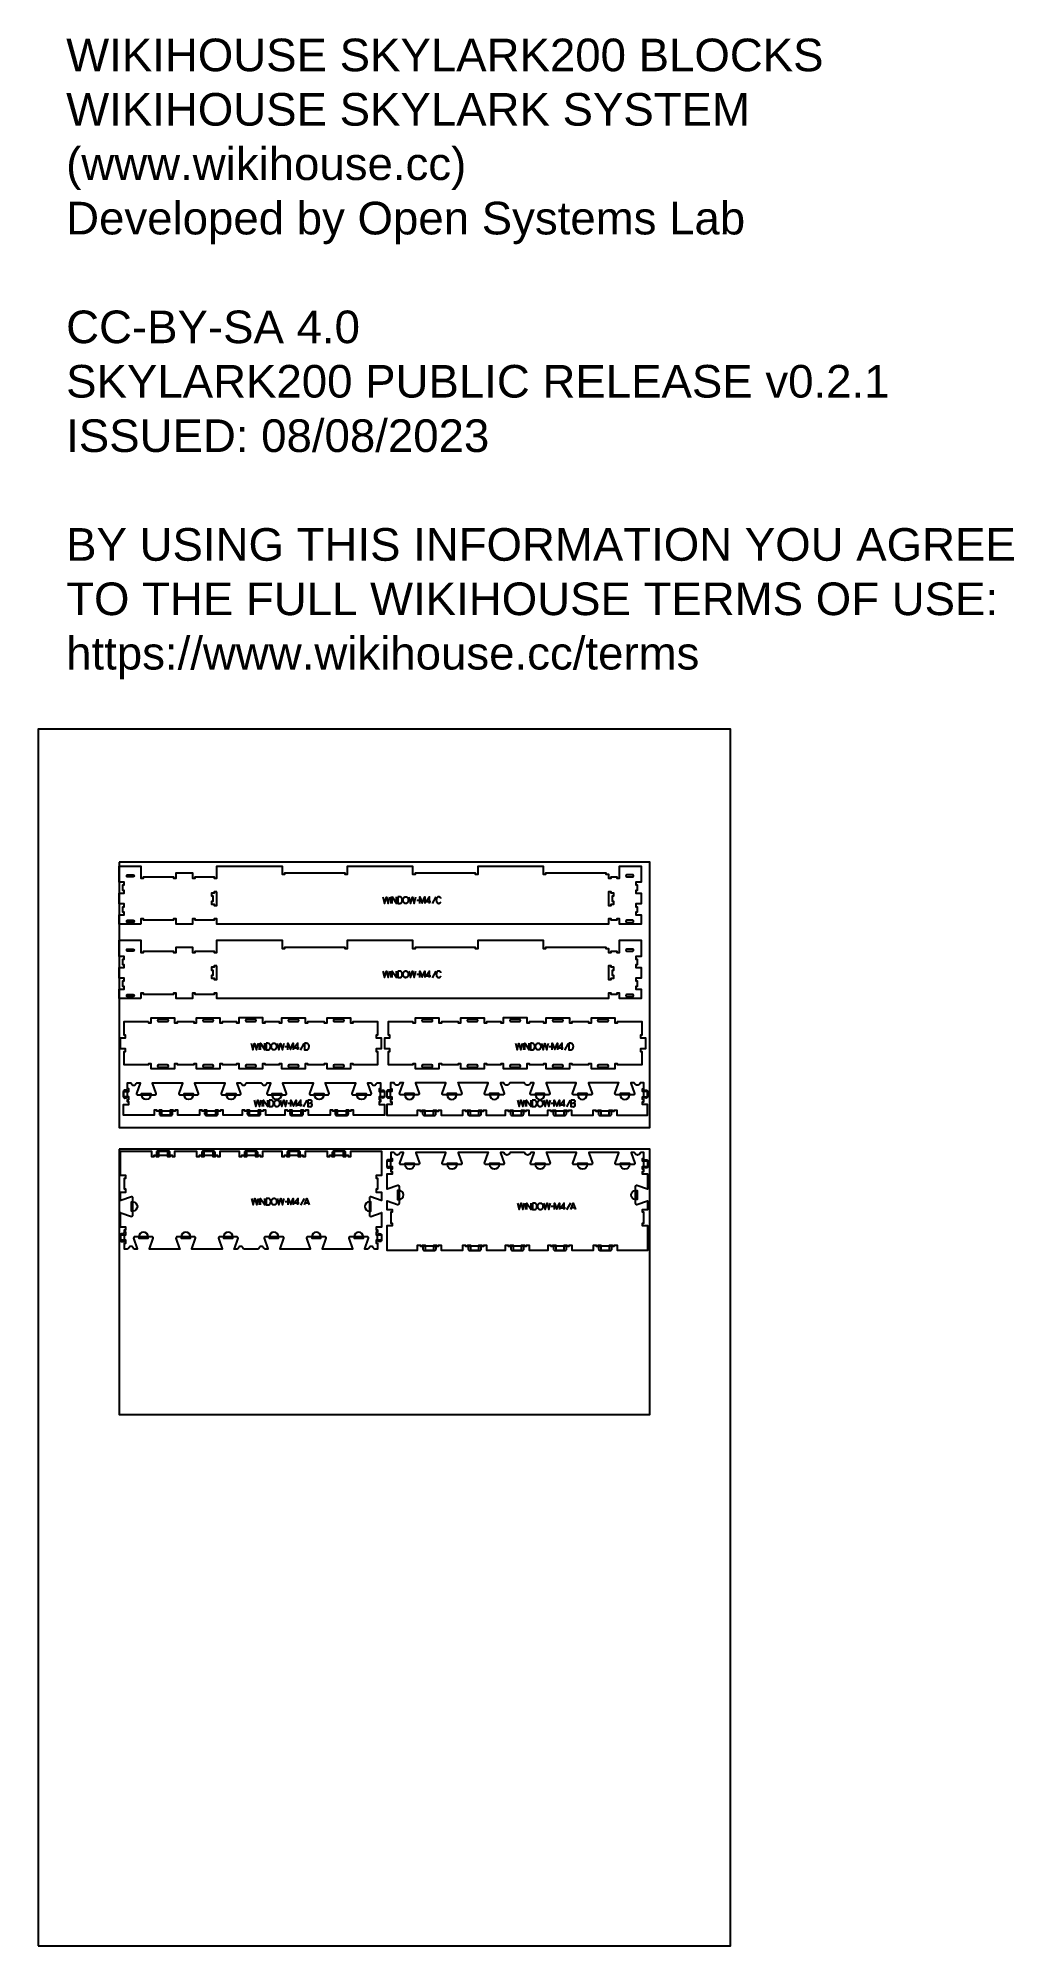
# Model space of a CAD drawing. Extents: x 0 to 4485, y 0 to 8771.
import ezdxf

# ---------------------------------------------------------------- set-up
doc = ezdxf.new("R2010")
doc.units = 0
for name, color, linetype in [('0_SHEET_SPRUCEPLY_2440X122', 1, 'CONTINUOUS'), ('1_ANYTOOL_1MMDEEP_LABELS_S', 2, 'CONTINUOUS'), ('3_ANYTOOL_CUTTHROUGH_INSID', 4, 'CONTINUOUS'), ('4_ANYTOOL_CUTTHROUGH_OUTSI', 5, 'CONTINUOUS'), ('5_ANYTOOL_HALF_MILL_9MM_IN', 3, 'CONTINUOUS'), ('DONOTCUT', 7, 'CONTINUOUS'), ('README', 1, 'CONTINUOUS')]:
    doc.layers.add(name, color=color, linetype=linetype)
doc.styles.add('ARIAL', font='arial.ttf')

msp = doc.modelspace()

# ---------------------------------------------------------------- texts
at = {"layer": 'README', "insert": (128.7, 8768.5, 0), "char_height": 150, "width": 8996.739, "attachment_point": 1, "style": 'ARIAL'}
msp.add_mtext('{\\fArial;WIKIHOUSE SKYLARK200 BLOCKS}\\P{\\fArial;WIKIHOUSE SKYLARK SYSTEM}\\P{\\fArial;(www.wikihouse.cc)}\\P{\\fArial;Developed by Open Systems Lab}\\P\\P{\\fArial;CC-BY-SA 4.0}\\P{\\fArial;SKYLARK200 PUBLIC RELEASE v0.2.1}\\P{\\fArial;ISSUED: 08/08/2023}\\P\\P{\\fArial;BY USING THIS INFORMATION YOU AGREE }\\P{\\fArial;TO THE FULL WIKIHOUSE TERMS OF USE:}\\P{\\fArial;https://www.wikihouse.cc/terms}', dxfattribs=at)

# ---------------------------------------------------------------- linework, layer by layer
at = {"layer": '0_SHEET_SPRUCEPLY_2440X122'}
for points in [[(371.7, 4982.6), (371.7, 3762.6), (2811.7, 3762.6), (2811.7, 4982.6)], [(371.7, 3662.6), (371.7, 2442.6), (2811.7, 2442.6), (2811.7, 3662.6)]]:
    msp.add_lwpolyline(points, close=True, dxfattribs=at)
at = {"layer": '1_ANYTOOL_1MMDEEP_LABELS_S', "color": 2}
for points in [[(1585.1, 4822.8), (1592.8, 4792.8), (1601.2, 4821.9), (1609.7, 4792.8), (1617.2, 4822.8)], [(1621.6, 4822.8), (1621.6, 4792.8)], [(1627.6, 4792.8), (1627.6, 4822.8), (1647.6, 4792.8), (1647.6, 4822.8)], [(1704.5, 4822.8), (1712.2, 4792.8), (1720.6, 4821.9), (1729.1, 4792.8), (1736.6, 4822.8)], [(1748.8, 4806.7), (1740, 4806.6)], [(1754, 4792.8), (1754, 4822.8), (1766, 4794.4), (1778, 4822.7), (1778, 4792.8)], [(1799.5, 4792.8), (1799.6, 4822.8), (1783.5, 4801.5)], [(1783.5, 4801.5), (1805.3, 4801.5)], [(1827.7, 4822.3), (1810.5, 4791.6)], [(1851.3, 4815.3), (1851.2, 4815.7), (1851, 4816.1), (1850.8, 4816.5), (1850.6, 4816.9), (1850.4, 4817.2), (1850.2, 4817.6), (1850, 4817.9), (1849.8, 4818.3), (1849.5, 4818.6), (1849.3, 4818.9), (1849, 4819.2), (1848.8, 4819.6), (1848.5, 4819.8), (1848.2, 4820.1), (1847.9, 4820.4), (1847.6, 4820.7), (1847.4, 4820.8), (1847.3, 4820.9), (1847.1, 4821.1), (1847, 4821.2), (1846.8, 4821.3), (1846.6, 4821.4), (1846.4, 4821.5), (1846.3, 4821.6), (1846.1, 4821.7), (1845.9, 4821.8), (1845.7, 4821.9), (1845.6, 4822), (1845.4, 4822.1), (1845.2, 4822.1), (1845, 4822.2), (1844.8, 4822.3), (1844.6, 4822.3), (1844.4, 4822.4), (1844.2, 4822.5), (1844, 4822.5), (1843.8, 4822.6), (1843.6, 4822.6), (1843.4, 4822.6), (1843.2, 4822.7), (1843, 4822.7), (1842.8, 4822.7), (1842.6, 4822.8), (1842.4, 4822.8), (1842.2, 4822.8), (1841.9, 4822.8), (1841.7, 4822.8), (1841.5, 4822.8), (1841.1, 4822.8), (1840.8, 4822.8), (1840.5, 4822.8), (1840.1, 4822.7), (1839.8, 4822.7), (1839.5, 4822.6), (1839.2, 4822.6), (1838.9, 4822.5), (1838.6, 4822.4), (1838.3, 4822.3), (1838, 4822.3), (1837.7, 4822.1), (1837.4, 4822), (1837.3, 4822), (1837.2, 4821.9), (1837, 4821.8), (1836.9, 4821.8), (1836.8, 4821.7), (1836.6, 4821.6), (1836.5, 4821.6), (1836.4, 4821.5), (1836.3, 4821.4), (1836.1, 4821.3), (1836, 4821.2), (1835.9, 4821.2), (1835.8, 4821.1), (1835.6, 4821), (1835.4, 4820.8), (1835.2, 4820.6), (1834.9, 4820.4), (1834.7, 4820.2), (1834.5, 4819.9), (1834.3, 4819.7), (1834.1, 4819.5), (1833.9, 4819.2), (1833.7, 4819), (1833.5, 4818.7), (1833.3, 4818.4), (1833.2, 4818.1), (1832.8, 4817.5), (1832.5, 4816.9), (1832.2, 4816.3), (1831.9, 4815.7), (1831.7, 4815.1), (1831.4, 4814.5), (1831.2, 4813.8), (1831, 4813.2), (1830.9, 4812.5), (1830.7, 4811.9), (1830.6, 4811.2), (1830.5, 4810.6), (1830.4, 4809.9), (1830.4, 4809.2), (1830.4, 4808.5), (1830.3, 4807.8), (1830.4, 4807.1), (1830.4, 4806.4), (1830.4, 4805.7), (1830.5, 4805.1), (1830.6, 4804.4), (1830.7, 4803.7), (1830.9, 4803.1), (1831, 4802.7), (1831.1, 4802.4), (1831.1, 4802.1), (1831.2, 4801.8), (1831.3, 4801.5), (1831.5, 4801.1), (1831.6, 4800.8), (1831.7, 4800.5), (1831.9, 4799.9), (1832.2, 4799.3), (1832.5, 4798.7), (1832.8, 4798.1), (1833.2, 4797.5), (1833.4, 4797.2), (1833.6, 4796.9), (1833.8, 4796.7), (1834, 4796.4), (1834.2, 4796.1), (1834.4, 4795.9), (1834.6, 4795.7), (1834.8, 4795.4), (1835, 4795.2), (1835.3, 4795), (1835.5, 4794.8), (1835.6, 4794.7), (1835.7, 4794.6), (1835.9, 4794.5), (1836, 4794.5), (1836.1, 4794.4), (1836.3, 4794.3), (1836.4, 4794.2), (1836.5, 4794.1), (1836.6, 4794.1), (1836.8, 4794), (1836.9, 4793.9), (1837.1, 4793.8), (1837.3, 4793.7), (1837.6, 4793.6), (1837.9, 4793.5), (1838.2, 4793.4), (1838.5, 4793.3), (1838.8, 4793.2), (1839.1, 4793.1), (1839.4, 4793), (1839.8, 4793), (1840.1, 4792.9), (1840.4, 4792.9), (1840.8, 4792.8), (1841.1, 4792.8), (1841.5, 4792.8), (1841.8, 4792.8), (1842.2, 4792.8), (1842.6, 4792.8), (1842.8, 4792.8), (1843, 4792.9), (1843.1, 4792.9), (1843.3, 4792.9), (1843.5, 4792.9), (1843.7, 4793), (1843.8, 4793), (1844, 4793), (1844.2, 4793.1), (1844.3, 4793.1), (1844.5, 4793.2), (1844.7, 4793.2), (1844.8, 4793.3), (1845, 4793.3), (1845.2, 4793.4), (1845.3, 4793.4), (1845.5, 4793.5), (1845.6, 4793.6), (1845.8, 4793.6), (1845.9, 4793.7), (1846.1, 4793.8), (1846.2, 4793.9), (1846.4, 4794), (1846.5, 4794.1), (1846.6, 4794.1), (1846.8, 4794.2), (1846.9, 4794.3), (1847.1, 4794.4), (1847.3, 4794.6), (1847.6, 4794.9), (1847.8, 4795.1), (1848.1, 4795.3), (1848.3, 4795.5), (1848.6, 4795.8), (1848.8, 4796), (1849, 4796.3), (1849.3, 4796.6), (1849.5, 4796.8), (1849.7, 4797.1), (1849.9, 4797.4), (1850.1, 4797.7), (1850.3, 4798), (1850.5, 4798.3), (1850.7, 4798.6)], [(1585.1, 4481.7), (1592.8, 4451.7), (1601.2, 4480.8), (1609.7, 4451.7), (1617.2, 4481.7)], [(1621.6, 4481.7), (1621.6, 4451.7)], [(1627.6, 4451.7), (1627.6, 4481.7), (1647.6, 4451.7), (1647.6, 4481.7)], [(1704.5, 4481.7), (1712.2, 4451.7), (1720.6, 4480.8), (1729.1, 4451.7), (1736.6, 4481.7)], [(1754, 4451.7), (1754, 4481.7), (1766, 4453.3), (1778, 4481.6), (1778, 4451.7)], [(1799.5, 4451.7), (1799.6, 4481.7), (1783.5, 4460.4)], [(1827.7, 4481.2), (1810.5, 4450.5)], [(1851.3, 4474.2), (1851.2, 4474.6), (1851, 4475), (1850.8, 4475.4), (1850.6, 4475.8), (1850.4, 4476.1), (1850.2, 4476.5), (1850, 4476.8), (1849.8, 4477.2), (1849.5, 4477.5), (1849.3, 4477.8), (1849, 4478.1), (1848.8, 4478.5), (1848.5, 4478.7), (1848.2, 4479), (1847.9, 4479.3), (1847.6, 4479.6), (1847.4, 4479.7), (1847.3, 4479.8), (1847.1, 4480), (1847, 4480.1), (1846.8, 4480.2), (1846.6, 4480.3), (1846.4, 4480.4), (1846.3, 4480.5), (1846.1, 4480.6), (1845.9, 4480.7), (1845.7, 4480.8), (1845.6, 4480.9), (1845.4, 4481), (1845.2, 4481), (1845, 4481.1), (1844.8, 4481.2), (1844.6, 4481.2), (1844.4, 4481.3), (1844.2, 4481.4), (1844, 4481.4), (1843.8, 4481.5), (1843.6, 4481.5), (1843.4, 4481.5), (1843.2, 4481.6), (1843, 4481.6), (1842.8, 4481.6), (1842.6, 4481.7), (1842.4, 4481.7), (1842.2, 4481.7), (1841.9, 4481.7), (1841.7, 4481.7), (1841.5, 4481.7), (1841.1, 4481.7), (1840.8, 4481.7), (1840.5, 4481.7), (1840.1, 4481.6), (1839.8, 4481.6), (1839.5, 4481.5), (1839.2, 4481.5), (1838.9, 4481.4), (1838.6, 4481.3), (1838.3, 4481.2), (1838, 4481.1), (1837.7, 4481), (1837.4, 4480.9), (1837.3, 4480.9), (1837.2, 4480.8), (1837, 4480.7), (1836.9, 4480.7), (1836.8, 4480.6), (1836.6, 4480.5), (1836.5, 4480.5), (1836.4, 4480.4), (1836.3, 4480.3), (1836.1, 4480.2), (1836, 4480.1), (1835.9, 4480), (1835.8, 4480), (1835.6, 4479.9), (1835.4, 4479.7), (1835.2, 4479.5), (1834.9, 4479.3), (1834.7, 4479.1), (1834.5, 4478.8), (1834.3, 4478.6), (1834.1, 4478.4), (1833.9, 4478.1), (1833.7, 4477.8), (1833.5, 4477.6), (1833.3, 4477.3), (1833.2, 4477), (1832.8, 4476.4), (1832.5, 4475.8), (1832.2, 4475.2), (1831.9, 4474.6), (1831.7, 4474), (1831.4, 4473.4), (1831.2, 4472.7), (1831, 4472.1), (1830.9, 4471.4), (1830.7, 4470.8), (1830.6, 4470.1), (1830.5, 4469.5), (1830.4, 4468.8), (1830.4, 4468.1), (1830.4, 4467.4), (1830.3, 4466.7), (1830.4, 4466), (1830.4, 4465.3), (1830.4, 4464.6), (1830.5, 4464), (1830.6, 4463.3), (1830.7, 4462.6), (1830.9, 4462), (1831, 4461.6), (1831.1, 4461.3), (1831.1, 4461), (1831.2, 4460.7), (1831.3, 4460.4), (1831.5, 4460), (1831.6, 4459.7), (1831.7, 4459.4), (1831.9, 4458.8), (1832.2, 4458.2), (1832.5, 4457.6), (1832.8, 4457), (1833.2, 4456.4), (1833.4, 4456.1), (1833.6, 4455.8), (1833.8, 4455.6), (1834, 4455.3), (1834.2, 4455), (1834.4, 4454.8), (1834.6, 4454.6), (1834.8, 4454.3), (1835, 4454.1), (1835.3, 4453.9), (1835.5, 4453.7), (1835.6, 4453.6), (1835.7, 4453.5), (1835.9, 4453.4), (1836, 4453.4), (1836.1, 4453.3), (1836.3, 4453.2), (1836.4, 4453.1), (1836.5, 4453), (1836.6, 4453), (1836.8, 4452.9), (1836.9, 4452.8), (1837.1, 4452.7), (1837.3, 4452.6), (1837.6, 4452.5), (1837.9, 4452.4), (1838.2, 4452.3), (1838.5, 4452.2), (1838.8, 4452.1), (1839.1, 4452), (1839.4, 4451.9), (1839.8, 4451.9), (1840.1, 4451.8), (1840.4, 4451.8), (1840.8, 4451.7), (1841.1, 4451.7), (1841.5, 4451.7), (1841.8, 4451.7), (1842.2, 4451.7), (1842.6, 4451.7), (1842.8, 4451.7), (1843, 4451.8), (1843.1, 4451.8), (1843.3, 4451.8), (1843.5, 4451.8), (1843.7, 4451.9), (1843.8, 4451.9), (1844, 4451.9), (1844.2, 4452), (1844.3, 4452), (1844.5, 4452.1), (1844.7, 4452.1), (1844.8, 4452.2), (1845, 4452.2), (1845.2, 4452.3), (1845.3, 4452.3), (1845.5, 4452.4), (1845.6, 4452.5), (1845.8, 4452.5), (1845.9, 4452.6), (1846.1, 4452.7), (1846.2, 4452.8), (1846.4, 4452.9), (1846.5, 4453), (1846.6, 4453), (1846.8, 4453.1), (1846.9, 4453.2), (1847.1, 4453.3), (1847.3, 4453.5), (1847.6, 4453.8), (1847.8, 4454), (1848.1, 4454.2), (1848.3, 4454.4), (1848.6, 4454.7), (1848.8, 4454.9), (1849, 4455.2), (1849.3, 4455.5), (1849.5, 4455.7), (1849.7, 4456), (1849.9, 4456.3), (1850.1, 4456.6), (1850.3, 4456.9), (1850.5, 4457.2), (1850.7, 4457.5)], [(1748.8, 4465.6), (1740, 4465.5)], [(1783.5, 4460.4), (1805.3, 4460.4)], [(979, 4149.6), (986.7, 4119.6), (995.1, 4148.7), (1003.6, 4119.6), (1011.1, 4149.6)], [(1015.5, 4149.6), (1015.5, 4119.6)], [(1021.5, 4119.6), (1021.5, 4149.6), (1041.6, 4119.6), (1041.6, 4149.6)], [(1098.4, 4149.6), (1106.1, 4119.6), (1114.5, 4148.7), (1123, 4119.6), (1130.5, 4149.6)], [(1142.7, 4133.5), (1134, 4133.4)], [(1147.9, 4119.6), (1147.9, 4149.6), (1159.9, 4121.2), (1171.9, 4149.5), (1171.9, 4119.6)], [(1193.4, 4119.6), (1193.5, 4149.6), (1177.5, 4128.2)], [(1177.5, 4128.2), (1199.2, 4128.2)], [(1221.6, 4149.1), (1204.5, 4118.3)], [(2194, 4149.6), (2201.7, 4119.6), (2210.1, 4148.7), (2218.6, 4119.6), (2226.1, 4149.6)], [(2230.5, 4149.6), (2230.5, 4119.6)], [(2236.5, 4119.6), (2236.5, 4149.6), (2256.6, 4119.6), (2256.6, 4149.6)], [(2313.4, 4149.6), (2321.1, 4119.6), (2329.5, 4148.7), (2338, 4119.6), (2345.5, 4149.6)], [(2357.7, 4133.5), (2349, 4133.4)], [(2362.9, 4119.6), (2362.9, 4149.6), (2374.9, 4121.2), (2386.9, 4149.5), (2386.9, 4119.6)], [(2408.4, 4119.6), (2408.5, 4149.6), (2392.5, 4128.2)], [(2392.5, 4128.2), (2414.2, 4128.2)], [(2436.6, 4149.1), (2419.5, 4118.3)], [(993.1, 3888.2), (1000.8, 3858.2), (1009.3, 3887.3), (1017.7, 3858.2), (1025.2, 3888.2)], [(1029.6, 3888.2), (1029.6, 3858.2)], [(1035.6, 3858.2), (1035.6, 3888.2), (1055.7, 3858.2), (1055.7, 3888.2)], [(1112.5, 3888.2), (1120.2, 3858.2), (1128.7, 3887.3), (1137.1, 3858.2), (1144.6, 3888.2)], [(1156.9, 3872.1), (1148.1, 3872)], [(1162, 3858.2), (1162, 3888.2), (1174, 3859.8), (1186, 3888.1), (1186, 3858.2)], [(1207.6, 3858.2), (1207.6, 3888.2), (1191.6, 3866.8)], [(1191.6, 3866.8), (1213.3, 3866.8)], [(1235.8, 3887.7), (1218.6, 3856.9)], [(1239.2, 3888.2), (1239.2, 3858.2), (1248.9, 3858.2), (1251.4, 3858.1), (1251.6, 3858.1), (1251.9, 3858.1), (1252.1, 3858.1), (1252.3, 3858.1), (1252.5, 3858.1), (1252.7, 3858.2), (1252.9, 3858.2), (1253.1, 3858.2), (1253.3, 3858.3), (1253.5, 3858.3), (1253.7, 3858.3), (1253.9, 3858.4), (1254.1, 3858.5), (1254.3, 3858.5), (1254.5, 3858.6), (1254.7, 3858.7), (1254.9, 3858.8), (1255, 3858.9), (1255.2, 3859), (1255.4, 3859.1), (1255.5, 3859.2), (1255.7, 3859.3), (1255.9, 3859.4), (1256, 3859.5), (1256.2, 3859.6), (1256.3, 3859.8), (1256.5, 3859.9), (1256.6, 3860.1), (1256.8, 3860.2), (1256.9, 3860.4), (1257, 3860.5), (1257.2, 3860.7), (1257.3, 3860.9), (1257.4, 3861), (1257.5, 3861.2), (1257.7, 3861.4), (1257.8, 3861.6), (1257.9, 3861.7), (1258, 3861.9), (1258.1, 3862.1), (1258.2, 3862.3), (1258.3, 3862.4), (1258.3, 3862.6), (1258.4, 3862.8), (1258.5, 3863), (1258.6, 3863.2), (1258.7, 3863.4), (1258.7, 3863.6), (1258.8, 3863.7), (1258.8, 3863.9), (1258.9, 3864.1), (1259, 3864.3), (1259, 3864.5), (1259, 3864.7), (1259.1, 3864.9), (1259.1, 3865.1), (1259.1, 3865.3), (1259.2, 3865.5), (1259.2, 3865.7), (1259.2, 3865.9), (1259.2, 3866.1), (1259.2, 3866.3), (1259.2, 3866.5), (1259.2, 3866.7), (1259.2, 3867), (1259.2, 3867.2), (1259.2, 3867.5), (1259.2, 3867.7), (1259.2, 3867.9), (1259.1, 3868.2), (1259.1, 3868.4), (1259.1, 3868.6), (1259, 3868.8), (1259, 3869), (1258.9, 3869.2), (1258.8, 3869.4), (1258.8, 3869.6), (1258.7, 3869.8), (1258.6, 3870), (1258.5, 3870.2), (1258.5, 3870.3), (1258.4, 3870.4), (1258.4, 3870.5), (1258.3, 3870.6), (1258.3, 3870.7), (1258.2, 3870.7), (1258.2, 3870.8), (1258.1, 3870.9), (1258, 3871), (1258, 3871.1), (1257.9, 3871.1), (1257.9, 3871.2), (1257.8, 3871.3), (1257.7, 3871.4), (1257.7, 3871.5), (1257.6, 3871.5), (1257.5, 3871.6), (1257.5, 3871.7), (1257.4, 3871.7), (1257.3, 3871.8), (1257.2, 3871.9), (1257.2, 3872), (1257, 3872.1), (1256.9, 3872.2), (1256.7, 3872.3), (1256.5, 3872.4), (1256.3, 3872.6), (1256, 3872.8), (1255.6, 3873), (1255.2, 3873.2), (1254.8, 3873.4), (1254.4, 3873.5), (1254, 3873.7), (1253.6, 3873.8), (1253.2, 3874), (1252.8, 3874.1), (1252.4, 3874.2), (1252, 3874.3), (1251.5, 3874.4), (1251.1, 3874.5), (1250.6, 3874.5), (1250.2, 3874.6), (1249.7, 3874.6)], [(1239.2, 3874.5), (1249.7, 3874.6), (1250.1, 3874.7), (1250.5, 3874.7), (1250.9, 3874.8), (1251.3, 3874.8), (1251.7, 3874.9), (1252, 3875), (1252.4, 3875), (1252.8, 3875.1), (1253.1, 3875.2), (1253.5, 3875.4), (1253.8, 3875.5), (1254.2, 3875.6), (1254.5, 3875.7), (1254.8, 3875.9), (1255.1, 3876), (1255.5, 3876.2), (1255.5, 3876.2), (1255.6, 3876.3), (1255.7, 3876.3), (1255.8, 3876.4), (1255.8, 3876.4), (1255.9, 3876.5), (1256, 3876.5), (1256, 3876.6), (1256.1, 3876.6), (1256.2, 3876.7), (1256.2, 3876.8), (1256.3, 3876.8), (1256.4, 3876.9), (1256.4, 3876.9), (1256.5, 3877), (1256.5, 3877.1), (1256.6, 3877.1), (1256.7, 3877.2), (1256.7, 3877.3), (1256.8, 3877.3), (1256.8, 3877.4), (1256.9, 3877.5), (1256.9, 3877.5), (1257, 3877.6), (1257, 3877.7), (1257.1, 3877.8), (1257.1, 3877.8), (1257.2, 3877.9), (1257.2, 3878), (1257.3, 3878.1), (1257.3, 3878.2), (1257.3, 3878.3), (1257.4, 3878.3), (1257.4, 3878.4), (1257.5, 3878.6), (1257.5, 3878.8), (1257.6, 3879), (1257.7, 3879.2), (1257.7, 3879.4), (1257.8, 3879.6), (1257.8, 3879.8), (1257.8, 3880), (1257.9, 3880.3), (1257.9, 3880.5), (1257.9, 3880.7), (1257.9, 3881), (1257.9, 3881.2), (1258, 3881.5), (1258, 3881.7), (1258, 3882.1), (1257.9, 3882.3), (1257.9, 3882.5), (1257.9, 3882.7), (1257.9, 3882.9), (1257.9, 3883.1), (1257.9, 3883.2), (1257.8, 3883.4), (1257.8, 3883.6), (1257.8, 3883.7), (1257.7, 3883.9), (1257.7, 3884.1), (1257.6, 3884.2), (1257.6, 3884.4), (1257.5, 3884.5), (1257.5, 3884.7), (1257.4, 3884.8), (1257.4, 3885), (1257.3, 3885.1), (1257.2, 3885.3), (1257.2, 3885.4), (1257.1, 3885.5), (1257, 3885.7), (1256.9, 3885.8), (1256.9, 3885.9), (1256.8, 3886), (1256.7, 3886.1), (1256.6, 3886.2), (1256.5, 3886.4), (1256.4, 3886.5), (1256.3, 3886.6), (1256.2, 3886.7), (1256.1, 3886.8), (1256, 3886.9), (1255.8, 3886.9), (1255.7, 3887), (1255.6, 3887.1), (1255.5, 3887.2), (1255.3, 3887.3), (1255.2, 3887.3), (1255.1, 3887.4), (1254.9, 3887.5), (1254.8, 3887.6), (1254.7, 3887.6), (1254.5, 3887.7), (1254.4, 3887.7), (1254.2, 3887.8), (1254, 3887.8), (1253.9, 3887.9), (1253.7, 3887.9), (1253.5, 3888), (1253.4, 3888), (1253.2, 3888), (1253, 3888.1), (1252.8, 3888.1), (1252.7, 3888.1), (1252.5, 3888.1), (1252.3, 3888.1), (1252.1, 3888.2), (1251.7, 3888.2), (1251.3, 3888.2), (1239.2, 3888.2)], [(2203.1, 3888.2), (2210.8, 3858.2), (2219.3, 3887.3), (2227.7, 3858.2), (2235.2, 3888.2)], [(2239.6, 3888.2), (2239.6, 3858.2)], [(2245.6, 3858.2), (2245.6, 3888.2), (2265.7, 3858.2), (2265.7, 3888.2)], [(2322.5, 3888.2), (2330.2, 3858.2), (2338.7, 3887.3), (2347.1, 3858.2), (2354.6, 3888.2)], [(2366.9, 3872.1), (2358.1, 3872)], [(2372, 3858.2), (2372, 3888.2), (2384, 3859.8), (2396, 3888.1), (2396, 3858.2)], [(2417.6, 3858.2), (2417.6, 3888.2), (2401.6, 3866.8)], [(2401.6, 3866.8), (2423.3, 3866.8)], [(2445.8, 3887.7), (2428.6, 3856.9)], [(2449.2, 3888.2), (2449.2, 3858.2), (2458.9, 3858.2), (2461.4, 3858.1), (2461.6, 3858.1), (2461.9, 3858.1), (2462.1, 3858.1), (2462.3, 3858.1), (2462.5, 3858.1), (2462.7, 3858.2), (2462.9, 3858.2), (2463.1, 3858.2), (2463.3, 3858.3), (2463.5, 3858.3), (2463.7, 3858.3), (2463.9, 3858.4), (2464.1, 3858.5), (2464.3, 3858.5), (2464.5, 3858.6), (2464.7, 3858.7), (2464.9, 3858.8), (2465, 3858.9), (2465.2, 3859), (2465.4, 3859.1), (2465.5, 3859.2), (2465.7, 3859.3), (2465.9, 3859.4), (2466, 3859.5), (2466.2, 3859.6), (2466.3, 3859.8), (2466.5, 3859.9), (2466.6, 3860.1), (2466.8, 3860.2), (2466.9, 3860.4), (2467, 3860.5), (2467.2, 3860.7), (2467.3, 3860.9), (2467.4, 3861), (2467.5, 3861.2), (2467.7, 3861.4), (2467.8, 3861.6), (2467.9, 3861.7), (2468, 3861.9), (2468.1, 3862.1), (2468.2, 3862.3), (2468.3, 3862.4), (2468.3, 3862.6), (2468.4, 3862.8), (2468.5, 3863), (2468.6, 3863.2), (2468.7, 3863.4), (2468.7, 3863.6), (2468.8, 3863.7), (2468.8, 3863.9), (2468.9, 3864.1), (2469, 3864.3), (2469, 3864.5), (2469, 3864.7), (2469.1, 3864.9), (2469.1, 3865.1), (2469.1, 3865.3), (2469.2, 3865.5), (2469.2, 3865.7), (2469.2, 3865.9), (2469.2, 3866.1), (2469.2, 3866.3), (2469.2, 3866.5), (2469.2, 3866.7), (2469.2, 3867), (2469.2, 3867.2), (2469.2, 3867.5), (2469.2, 3867.7), (2469.2, 3867.9), (2469.1, 3868.2), (2469.1, 3868.4), (2469.1, 3868.6), (2469, 3868.8), (2469, 3869), (2468.9, 3869.2), (2468.8, 3869.4), (2468.8, 3869.6), (2468.7, 3869.8), (2468.6, 3870), (2468.5, 3870.2), (2468.5, 3870.3), (2468.4, 3870.4), (2468.4, 3870.5), (2468.3, 3870.6), (2468.3, 3870.7), (2468.2, 3870.7), (2468.2, 3870.8), (2468.1, 3870.9), (2468, 3871), (2468, 3871.1), (2467.9, 3871.1), (2467.9, 3871.2), (2467.8, 3871.3), (2467.7, 3871.4), (2467.7, 3871.5), (2467.6, 3871.5), (2467.5, 3871.6), (2467.5, 3871.7), (2467.4, 3871.7), (2467.3, 3871.8), (2467.2, 3871.9), (2467.2, 3872), (2467, 3872.1), (2466.9, 3872.2), (2466.7, 3872.3), (2466.5, 3872.4), (2466.3, 3872.6), (2466, 3872.8), (2465.6, 3873), (2465.2, 3873.2), (2464.8, 3873.4), (2464.4, 3873.5), (2464, 3873.7), (2463.6, 3873.8), (2463.2, 3874), (2462.8, 3874.1), (2462.4, 3874.2), (2462, 3874.3), (2461.5, 3874.4), (2461.1, 3874.5), (2460.6, 3874.5), (2460.2, 3874.6), (2459.7, 3874.6)], [(2449.2, 3874.5), (2459.7, 3874.6), (2460.1, 3874.7), (2460.5, 3874.7), (2460.9, 3874.8), (2461.3, 3874.8), (2461.7, 3874.9), (2462, 3875), (2462.4, 3875), (2462.8, 3875.1), (2463.1, 3875.2), (2463.5, 3875.4), (2463.8, 3875.5), (2464.2, 3875.6), (2464.5, 3875.7), (2464.8, 3875.9), (2465.1, 3876), (2465.5, 3876.2), (2465.5, 3876.2), (2465.6, 3876.3), (2465.7, 3876.3), (2465.8, 3876.4), (2465.8, 3876.4), (2465.9, 3876.5), (2466, 3876.5), (2466, 3876.6), (2466.1, 3876.6), (2466.2, 3876.7), (2466.2, 3876.8), (2466.3, 3876.8), (2466.4, 3876.9), (2466.4, 3876.9), (2466.5, 3877), (2466.5, 3877.1), (2466.6, 3877.1), (2466.7, 3877.2), (2466.7, 3877.3), (2466.8, 3877.3), (2466.8, 3877.4), (2466.9, 3877.5), (2466.9, 3877.5), (2467, 3877.6), (2467, 3877.7), (2467.1, 3877.8), (2467.1, 3877.8), (2467.2, 3877.9), (2467.2, 3878), (2467.3, 3878.1), (2467.3, 3878.2), (2467.3, 3878.3), (2467.4, 3878.3), (2467.4, 3878.4), (2467.5, 3878.6), (2467.5, 3878.8), (2467.6, 3879), (2467.7, 3879.2), (2467.7, 3879.4), (2467.8, 3879.6), (2467.8, 3879.8), (2467.8, 3880), (2467.9, 3880.3), (2467.9, 3880.5), (2467.9, 3880.7), (2467.9, 3881), (2467.9, 3881.2), (2468, 3881.5), (2468, 3881.7), (2468, 3882.1), (2467.9, 3882.3), (2467.9, 3882.5), (2467.9, 3882.7), (2467.9, 3882.9), (2467.9, 3883.1), (2467.9, 3883.2), (2467.8, 3883.4), (2467.8, 3883.6), (2467.8, 3883.7), (2467.7, 3883.9), (2467.7, 3884.1), (2467.6, 3884.2), (2467.6, 3884.4), (2467.5, 3884.5), (2467.5, 3884.7), (2467.4, 3884.8), (2467.4, 3885), (2467.3, 3885.1), (2467.2, 3885.3), (2467.2, 3885.4), (2467.1, 3885.5), (2467, 3885.7), (2466.9, 3885.8), (2466.9, 3885.9), (2466.8, 3886), (2466.7, 3886.1), (2466.6, 3886.2), (2466.5, 3886.4), (2466.4, 3886.5), (2466.3, 3886.6), (2466.2, 3886.7), (2466.1, 3886.8), (2466, 3886.9), (2465.8, 3886.9), (2465.7, 3887), (2465.6, 3887.1), (2465.5, 3887.2), (2465.3, 3887.3), (2465.2, 3887.3), (2465.1, 3887.4), (2464.9, 3887.5), (2464.8, 3887.6), (2464.7, 3887.6), (2464.5, 3887.7), (2464.4, 3887.7), (2464.2, 3887.8), (2464, 3887.8), (2463.9, 3887.9), (2463.7, 3887.9), (2463.5, 3888), (2463.4, 3888), (2463.2, 3888), (2463, 3888.1), (2462.8, 3888.1), (2462.7, 3888.1), (2462.5, 3888.1), (2462.3, 3888.1), (2462.1, 3888.2), (2461.7, 3888.2), (2461.3, 3888.2), (2449.2, 3888.2)], [(980, 3436.6), (987.7, 3406.6), (996.1, 3435.7), (1004.6, 3406.6), (1012.1, 3436.6)], [(1016.5, 3436.6), (1016.5, 3406.6)], [(1022.5, 3406.6), (1022.5, 3436.6), (1042.6, 3406.6), (1042.6, 3436.6)], [(1099.4, 3436.6), (1107.1, 3406.6), (1115.5, 3435.7), (1124, 3406.6), (1131.5, 3436.6)], [(1148.9, 3406.6), (1148.9, 3436.6), (1160.9, 3408.3), (1172.9, 3436.5), (1172.9, 3406.6)], [(1194.4, 3406.6), (1194.5, 3436.7), (1178.5, 3415.3)], [(1222.6, 3436.2), (1205.5, 3405.4)], [(1224.4, 3406.6), (1235.2, 3436.6), (1246.3, 3406.6)], [(1143.7, 3420.5), (1135, 3420.4)], [(1178.5, 3415.3), (1200.2, 3415.3)], [(1227.8, 3416.2), (1242.7, 3416.2)], [(2204, 3414.7), (2211.7, 3384.7), (2220.1, 3413.8), (2228.6, 3384.7), (2236.1, 3414.7)], [(2240.5, 3414.7), (2240.5, 3384.7)], [(2246.5, 3384.7), (2246.5, 3414.7), (2266.6, 3384.7), (2266.6, 3414.7)], [(2323.4, 3414.7), (2331.1, 3384.7), (2339.5, 3413.8), (2348, 3384.7), (2355.5, 3414.7)], [(2367.7, 3398.6), (2359, 3398.5)], [(2372.9, 3384.7), (2372.9, 3414.7), (2384.9, 3386.3), (2396.9, 3414.6), (2396.9, 3384.7)], [(2418.4, 3384.7), (2418.5, 3414.7), (2402.5, 3393.3)], [(2402.5, 3393.3), (2424.2, 3393.3)], [(2446.6, 3414.2), (2429.5, 3383.4)], [(2448.4, 3384.7), (2459.2, 3414.7), (2470.3, 3384.7)], [(2451.8, 3394.2), (2466.7, 3394.2)]]:
    msp.add_lwpolyline(points, dxfattribs=at)
for points in [[(1653.7, 4822.8), (1653.7, 4792.8), (1662.2, 4792.9), (1662.6, 4792.9), (1663, 4792.9), (1663.4, 4792.9), (1663.8, 4793), (1664.2, 4793), (1664.6, 4793.1), (1664.9, 4793.2), (1665.3, 4793.2), (1665.6, 4793.3), (1666, 4793.4), (1666.3, 4793.5), (1666.6, 4793.6), (1666.9, 4793.8), (1667.1, 4793.8), (1667.3, 4793.9), (1667.4, 4794), (1667.6, 4794), (1667.7, 4794.1), (1667.9, 4794.2), (1668, 4794.3), (1668.1, 4794.3), (1668.3, 4794.4), (1668.4, 4794.5), (1668.6, 4794.6), (1668.7, 4794.7), (1668.8, 4794.8), (1668.9, 4794.9), (1669.1, 4795), (1669.2, 4795.1), (1669.3, 4795.2), (1669.4, 4795.3), (1669.6, 4795.4), (1669.7, 4795.5), (1669.8, 4795.6), (1669.9, 4795.7), (1670, 4795.9), (1670.1, 4796), (1670.2, 4796.1), (1670.4, 4796.2), (1670.5, 4796.4), (1670.6, 4796.5), (1670.7, 4796.6), (1670.8, 4796.7), (1670.9, 4796.9), (1670.9, 4797), (1671.1, 4797.3), (1671.3, 4797.6), (1671.5, 4797.9), (1671.8, 4798.5), (1672.1, 4799.1), (1672.4, 4799.8), (1672.6, 4800.4), (1672.9, 4801.1), (1673.1, 4801.7), (1673.3, 4802.4), (1673.4, 4803), (1673.6, 4803.7), (1673.7, 4804.3), (1673.8, 4805), (1673.9, 4805.7), (1674, 4806.4), (1674, 4807.1), (1674.1, 4807.8), (1674.1, 4808.5), (1674.1, 4809.1), (1674, 4809.7), (1674, 4810.3), (1673.9, 4810.8), (1673.8, 4811.4), (1673.8, 4811.7), (1673.7, 4812), (1673.7, 4812.3), (1673.6, 4812.5), (1673.5, 4812.8), (1673.5, 4813.1), (1673.4, 4813.4), (1673.3, 4813.6), (1673.2, 4813.9), (1673.1, 4814.2), (1673, 4814.5), (1672.9, 4814.7), (1672.8, 4815), (1672.7, 4815.3), (1672.4, 4815.8), (1672.2, 4816.3), (1671.9, 4816.8), (1671.6, 4817.3), (1671.4, 4817.6), (1671.2, 4817.9), (1671, 4818.2), (1670.8, 4818.5), (1670.6, 4818.8), (1670.4, 4819), (1670.2, 4819.3), (1670, 4819.5), (1669.7, 4819.7), (1669.5, 4820), (1669.3, 4820.2), (1669, 4820.4), (1668.8, 4820.6), (1668.6, 4820.8), (1668.3, 4820.9), (1668.1, 4821.1), (1667.8, 4821.3), (1667.6, 4821.4), (1667.3, 4821.6), (1667.1, 4821.7), (1666.8, 4821.8), (1666.5, 4821.9), (1666.3, 4822), (1666, 4822.1), (1665.7, 4822.2), (1665.4, 4822.3), (1665.2, 4822.3), (1664.9, 4822.4), (1664.6, 4822.4), (1664.3, 4822.5), (1664, 4822.5), (1663.7, 4822.5), (1661.3, 4822.6), (1658.8, 4822.7), (1656.3, 4822.8)], [(1690.2, 4823.1), (1690.5, 4823.1), (1690.9, 4823.1), (1691.3, 4823.1), (1691.6, 4823.1), (1691.8, 4823), (1691.9, 4823), (1692.1, 4823), (1692.3, 4822.9), (1692.4, 4822.9), (1692.6, 4822.9), (1692.8, 4822.8), (1692.9, 4822.8), (1693.1, 4822.7), (1693.2, 4822.7), (1693.4, 4822.6), (1693.6, 4822.6), (1693.7, 4822.5), (1693.9, 4822.4), (1694, 4822.4), (1694.2, 4822.3), (1694.3, 4822.2), (1694.4, 4822.2), (1694.6, 4822.1), (1694.7, 4822), (1694.9, 4821.9), (1695, 4821.8), (1695.1, 4821.8), (1695.3, 4821.7), (1695.5, 4821.5), (1695.8, 4821.3), (1696, 4821.1), (1696.3, 4820.9), (1696.5, 4820.7), (1696.7, 4820.4), (1697, 4820.2), (1697.2, 4820), (1697.4, 4819.8), (1697.6, 4819.5), (1697.8, 4819.3), (1698, 4819), (1698.2, 4818.7), (1698.4, 4818.5), (1698.5, 4818.2), (1698.7, 4817.9), (1698.9, 4817.6), (1699, 4817.3), (1699.2, 4817.1), (1699.3, 4816.8), (1699.5, 4816.5), (1699.6, 4816.1), (1699.8, 4815.8), (1699.9, 4815.5), (1700, 4815.2), (1700.1, 4814.9), (1700.2, 4814.6), (1700.3, 4814.2), (1700.4, 4813.9), (1700.5, 4813.6), (1700.6, 4813.2), (1700.7, 4812.9), (1700.8, 4812.2), (1701, 4811.5), (1701.1, 4810.9), (1701.1, 4810.2), (1701.2, 4809.6), (1701.3, 4808.9), (1701.3, 4808.3), (1701.3, 4807.6), (1701.3, 4807), (1701.3, 4806.4), (1701.2, 4805.7), (1701.1, 4805.1), (1701, 4804.4), (1700.9, 4803.8), (1700.8, 4803.2), (1700.6, 4802.5), (1700.4, 4801.9), (1700.2, 4801.3), (1700, 4800.6), (1699.7, 4800), (1699.5, 4799.3), (1699.2, 4798.7), (1698.9, 4798.1), (1698.5, 4797.4), (1698.4, 4797.1), (1698.2, 4796.8), (1698, 4796.5), (1697.8, 4796.2), (1697.6, 4796), (1697.4, 4795.7), (1697.2, 4795.4), (1697, 4795.2), (1696.8, 4795.1), (1696.7, 4795), (1696.6, 4794.9), (1696.5, 4794.7), (1696.4, 4794.6), (1696.3, 4794.5), (1696.1, 4794.4), (1696, 4794.3), (1695.9, 4794.2), (1695.8, 4794.1), (1695.6, 4794), (1695.5, 4793.9), (1695.4, 4793.9), (1695.2, 4793.8), (1695.1, 4793.7), (1695, 4793.6), (1694.8, 4793.5), (1694.7, 4793.5), (1694.6, 4793.4), (1694.4, 4793.3), (1694.3, 4793.2), (1694.1, 4793.2), (1694, 4793.1), (1693.8, 4793.1), (1693.7, 4793), (1693.5, 4792.9), (1693.4, 4792.9), (1693.2, 4792.8), (1692.9, 4792.7), (1692.6, 4792.7), (1692.3, 4792.6), (1691.9, 4792.5), (1691.6, 4792.5), (1691.3, 4792.4), (1690.9, 4792.4), (1690.5, 4792.4), (1690.2, 4792.3), (1689.8, 4792.3), (1689.4, 4792.3), (1689.1, 4792.4), (1688.7, 4792.4), (1688.3, 4792.4), (1688, 4792.5), (1687.6, 4792.5), (1687.3, 4792.6), (1686.9, 4792.7), (1686.6, 4792.7), (1686.3, 4792.8), (1686.1, 4792.9), (1686, 4792.9), (1685.8, 4793), (1685.7, 4793.1), (1685.5, 4793.1), (1685.4, 4793.2), (1685.2, 4793.3), (1685.1, 4793.3), (1684.9, 4793.4), (1684.8, 4793.5), (1684.6, 4793.5), (1684.5, 4793.6), (1684.4, 4793.7), (1684.2, 4793.8), (1684.1, 4793.9), (1684, 4794), (1683.8, 4794.1), (1683.7, 4794.2), (1683.6, 4794.3), (1683.4, 4794.4), (1683.3, 4794.5), (1683.2, 4794.6), (1683.1, 4794.7), (1682.9, 4794.8), (1682.8, 4794.9), (1682.7, 4795), (1682.6, 4795.1), (1682.5, 4795.3), (1682.4, 4795.4), (1682.3, 4795.5), (1682, 4795.8), (1681.8, 4796), (1681.6, 4796.3), (1681.4, 4796.6), (1681.2, 4796.9), (1681.1, 4797.2), (1680.9, 4797.5), (1680.5, 4798.2), (1680.2, 4798.8), (1679.9, 4799.5), (1679.7, 4800.1), (1679.4, 4800.8), (1679.2, 4801.4), (1679, 4802.1), (1678.8, 4802.7), (1678.6, 4803.4), (1678.5, 4804), (1678.4, 4804.7), (1678.3, 4805.3), (1678.2, 4806), (1678.2, 4806.6), (1678.1, 4807.3), (1678.1, 4807.9), (1678.1, 4808.6), (1678.2, 4809.3), (1678.2, 4810), (1678.3, 4810.7), (1678.4, 4811.3), (1678.5, 4812), (1678.7, 4812.7), (1678.8, 4813.3), (1679, 4814), (1679.2, 4814.6), (1679.5, 4815.2), (1679.7, 4815.9), (1680, 4816.5), (1680.3, 4817.1), (1680.7, 4817.7), (1681, 4818.3), (1681.2, 4818.6), (1681.4, 4818.9), (1681.6, 4819.2), (1681.8, 4819.5), (1682, 4819.7), (1682.2, 4820), (1682.4, 4820.2), (1682.7, 4820.4), (1682.8, 4820.5), (1682.9, 4820.7), (1683, 4820.8), (1683.1, 4820.9), (1683.3, 4821), (1683.4, 4821.1), (1683.5, 4821.2), (1683.7, 4821.3), (1683.8, 4821.4), (1683.9, 4821.4), (1684, 4821.5), (1684.2, 4821.6), (1684.3, 4821.7), (1684.5, 4821.8), (1684.6, 4821.9), (1684.7, 4821.9), (1684.9, 4822), (1685, 4822.1), (1685.3, 4822.2), (1685.6, 4822.4), (1685.9, 4822.5), (1686.3, 4822.6), (1686.6, 4822.7), (1686.9, 4822.8), (1687.2, 4822.8), (1687.6, 4822.9), (1687.9, 4823), (1688.3, 4823), (1688.6, 4823.1), (1689, 4823.1), (1689.4, 4823.1), (1689.8, 4823.1)], [(1653.7, 4481.7), (1653.7, 4451.7), (1662.2, 4451.8), (1662.6, 4451.8), (1663, 4451.8), (1663.4, 4451.8), (1663.8, 4451.9), (1664.2, 4451.9), (1664.6, 4452), (1664.9, 4452.1), (1665.3, 4452.1), (1665.6, 4452.2), (1666, 4452.3), (1666.3, 4452.4), (1666.6, 4452.5), (1666.9, 4452.7), (1667.1, 4452.7), (1667.3, 4452.8), (1667.4, 4452.9), (1667.6, 4452.9), (1667.7, 4453), (1667.9, 4453.1), (1668, 4453.2), (1668.1, 4453.2), (1668.3, 4453.3), (1668.4, 4453.4), (1668.6, 4453.5), (1668.7, 4453.6), (1668.8, 4453.7), (1668.9, 4453.8), (1669.1, 4453.9), (1669.2, 4454), (1669.3, 4454.1), (1669.4, 4454.2), (1669.6, 4454.3), (1669.7, 4454.4), (1669.8, 4454.5), (1669.9, 4454.6), (1670, 4454.8), (1670.1, 4454.9), (1670.2, 4455), (1670.4, 4455.1), (1670.5, 4455.3), (1670.6, 4455.4), (1670.7, 4455.5), (1670.8, 4455.6), (1670.9, 4455.8), (1670.9, 4455.9), (1671.1, 4456.2), (1671.3, 4456.5), (1671.5, 4456.8), (1671.8, 4457.4), (1672.1, 4458), (1672.4, 4458.7), (1672.6, 4459.3), (1672.9, 4460), (1673.1, 4460.6), (1673.3, 4461.3), (1673.4, 4461.9), (1673.6, 4462.6), (1673.7, 4463.2), (1673.8, 4463.9), (1673.9, 4464.6), (1674, 4465.3), (1674, 4466), (1674.1, 4466.7), (1674.1, 4467.4), (1674.1, 4468), (1674, 4468.6), (1674, 4469.2), (1673.9, 4469.7), (1673.8, 4470.3), (1673.8, 4470.6), (1673.7, 4470.9), (1673.7, 4471.2), (1673.6, 4471.4), (1673.5, 4471.7), (1673.5, 4472), (1673.4, 4472.3), (1673.3, 4472.5), (1673.2, 4472.8), (1673.1, 4473.1), (1673, 4473.4), (1672.9, 4473.6), (1672.8, 4473.9), (1672.7, 4474.2), (1672.4, 4474.7), (1672.2, 4475.2), (1671.9, 4475.7), (1671.6, 4476.2), (1671.4, 4476.5), (1671.2, 4476.8), (1671, 4477.1), (1670.8, 4477.4), (1670.6, 4477.7), (1670.4, 4477.9), (1670.2, 4478.2), (1670, 4478.4), (1669.7, 4478.6), (1669.5, 4478.9), (1669.3, 4479.1), (1669, 4479.3), (1668.8, 4479.5), (1668.6, 4479.7), (1668.3, 4479.8), (1668.1, 4480), (1667.8, 4480.2), (1667.6, 4480.3), (1667.3, 4480.5), (1667.1, 4480.6), (1666.8, 4480.7), (1666.5, 4480.8), (1666.3, 4480.9), (1666, 4481), (1665.7, 4481.1), (1665.4, 4481.2), (1665.2, 4481.2), (1664.9, 4481.3), (1664.6, 4481.3), (1664.3, 4481.4), (1664, 4481.4), (1663.7, 4481.4), (1661.3, 4481.5), (1658.8, 4481.6), (1656.3, 4481.7)], [(1690.2, 4482), (1690.5, 4482), (1690.9, 4482), (1691.3, 4482), (1691.6, 4482), (1691.8, 4481.9), (1691.9, 4481.9), (1692.1, 4481.9), (1692.3, 4481.8), (1692.4, 4481.8), (1692.6, 4481.8), (1692.8, 4481.7), (1692.9, 4481.7), (1693.1, 4481.6), (1693.2, 4481.6), (1693.4, 4481.5), (1693.6, 4481.5), (1693.7, 4481.4), (1693.9, 4481.3), (1694, 4481.3), (1694.2, 4481.2), (1694.3, 4481.1), (1694.4, 4481.1), (1694.6, 4481), (1694.7, 4480.9), (1694.9, 4480.8), (1695, 4480.7), (1695.1, 4480.7), (1695.3, 4480.6), (1695.5, 4480.4), (1695.8, 4480.2), (1696, 4480), (1696.3, 4479.8), (1696.5, 4479.6), (1696.7, 4479.3), (1697, 4479.1), (1697.2, 4478.9), (1697.4, 4478.7), (1697.6, 4478.4), (1697.8, 4478.2), (1698, 4477.9), (1698.2, 4477.6), (1698.4, 4477.4), (1698.5, 4477.1), (1698.7, 4476.8), (1698.9, 4476.5), (1699, 4476.2), (1699.2, 4475.9), (1699.3, 4475.7), (1699.5, 4475.4), (1699.6, 4475), (1699.8, 4474.7), (1699.9, 4474.4), (1700, 4474.1), (1700.1, 4473.8), (1700.2, 4473.5), (1700.3, 4473.1), (1700.4, 4472.8), (1700.5, 4472.5), (1700.6, 4472.1), (1700.7, 4471.8), (1700.8, 4471.1), (1701, 4470.4), (1701.1, 4469.8), (1701.1, 4469.1), (1701.2, 4468.5), (1701.3, 4467.8), (1701.3, 4467.2), (1701.3, 4466.5), (1701.3, 4465.9), (1701.3, 4465.3), (1701.2, 4464.6), (1701.1, 4464), (1701, 4463.3), (1700.9, 4462.7), (1700.8, 4462.1), (1700.6, 4461.4), (1700.4, 4460.8), (1700.2, 4460.2), (1700, 4459.5), (1699.7, 4458.9), (1699.5, 4458.2), (1699.2, 4457.6), (1698.9, 4457), (1698.5, 4456.3), (1698.4, 4456), (1698.2, 4455.7), (1698, 4455.4), (1697.8, 4455.1), (1697.6, 4454.9), (1697.4, 4454.6), (1697.2, 4454.3), (1697, 4454.1), (1696.8, 4454), (1696.7, 4453.9), (1696.6, 4453.8), (1696.5, 4453.6), (1696.4, 4453.5), (1696.3, 4453.4), (1696.1, 4453.3), (1696, 4453.2), (1695.9, 4453.1), (1695.8, 4453), (1695.6, 4452.9), (1695.5, 4452.8), (1695.4, 4452.8), (1695.2, 4452.7), (1695.1, 4452.6), (1695, 4452.5), (1694.8, 4452.4), (1694.7, 4452.4), (1694.6, 4452.3), (1694.4, 4452.2), (1694.3, 4452.1), (1694.1, 4452.1), (1694, 4452), (1693.8, 4451.9), (1693.7, 4451.9), (1693.5, 4451.8), (1693.4, 4451.8), (1693.2, 4451.7), (1692.9, 4451.6), (1692.6, 4451.6), (1692.3, 4451.5), (1691.9, 4451.4), (1691.6, 4451.4), (1691.3, 4451.3), (1690.9, 4451.3), (1690.5, 4451.3), (1690.2, 4451.2), (1689.8, 4451.2), (1689.4, 4451.2), (1689.1, 4451.3), (1688.7, 4451.3), (1688.3, 4451.3), (1688, 4451.4), (1687.6, 4451.4), (1687.3, 4451.5), (1686.9, 4451.6), (1686.6, 4451.6), (1686.3, 4451.7), (1686.1, 4451.8), (1686, 4451.8), (1685.8, 4451.9), (1685.7, 4452), (1685.5, 4452), (1685.4, 4452.1), (1685.2, 4452.2), (1685.1, 4452.2), (1684.9, 4452.3), (1684.8, 4452.4), (1684.6, 4452.4), (1684.5, 4452.5), (1684.4, 4452.6), (1684.2, 4452.7), (1684.1, 4452.8), (1684, 4452.9), (1683.8, 4453), (1683.7, 4453.1), (1683.6, 4453.2), (1683.4, 4453.3), (1683.3, 4453.4), (1683.2, 4453.5), (1683.1, 4453.6), (1682.9, 4453.7), (1682.8, 4453.8), (1682.7, 4453.9), (1682.6, 4454), (1682.5, 4454.1), (1682.4, 4454.3), (1682.3, 4454.4), (1682, 4454.7), (1681.8, 4454.9), (1681.6, 4455.2), (1681.4, 4455.5), (1681.2, 4455.8), (1681.1, 4456.1), (1680.9, 4456.4), (1680.5, 4457.1), (1680.2, 4457.7), (1679.9, 4458.4), (1679.7, 4459), (1679.4, 4459.7), (1679.2, 4460.3), (1679, 4461), (1678.8, 4461.6), (1678.6, 4462.3), (1678.5, 4462.9), (1678.4, 4463.6), (1678.3, 4464.2), (1678.2, 4464.9), (1678.2, 4465.5), (1678.1, 4466.2), (1678.1, 4466.8), (1678.1, 4467.5), (1678.2, 4468.2), (1678.2, 4468.9), (1678.3, 4469.6), (1678.4, 4470.2), (1678.5, 4470.9), (1678.7, 4471.6), (1678.8, 4472.2), (1679, 4472.9), (1679.2, 4473.5), (1679.5, 4474.1), (1679.7, 4474.8), (1680, 4475.4), (1680.3, 4476), (1680.7, 4476.6), (1681, 4477.2), (1681.2, 4477.5), (1681.4, 4477.8), (1681.6, 4478.1), (1681.8, 4478.4), (1682, 4478.6), (1682.2, 4478.9), (1682.4, 4479.1), (1682.7, 4479.3), (1682.8, 4479.4), (1682.9, 4479.6), (1683, 4479.7), (1683.1, 4479.8), (1683.3, 4479.9), (1683.4, 4480), (1683.5, 4480.1), (1683.7, 4480.2), (1683.8, 4480.3), (1683.9, 4480.3), (1684, 4480.4), (1684.2, 4480.5), (1684.3, 4480.6), (1684.5, 4480.7), (1684.6, 4480.8), (1684.7, 4480.8), (1684.9, 4480.9), (1685, 4481), (1685.3, 4481.1), (1685.6, 4481.3), (1685.9, 4481.4), (1686.3, 4481.5), (1686.6, 4481.6), (1686.9, 4481.7), (1687.2, 4481.7), (1687.6, 4481.8), (1687.9, 4481.9), (1688.3, 4481.9), (1688.6, 4482), (1689, 4482), (1689.4, 4482), (1689.8, 4482)], [(1047.6, 4149.6), (1047.6, 4119.6), (1056.1, 4119.7), (1056.5, 4119.7), (1056.9, 4119.7), (1057.3, 4119.7), (1057.7, 4119.8), (1058.1, 4119.8), (1058.5, 4119.9), (1058.8, 4119.9), (1059.2, 4120), (1059.5, 4120.1), (1059.9, 4120.2), (1060.2, 4120.3), (1060.5, 4120.4), (1060.9, 4120.5), (1061, 4120.6), (1061.2, 4120.7), (1061.3, 4120.8), (1061.5, 4120.8), (1061.6, 4120.9), (1061.8, 4121), (1061.9, 4121.1), (1062.1, 4121.1), (1062.2, 4121.2), (1062.3, 4121.3), (1062.5, 4121.4), (1062.6, 4121.5), (1062.7, 4121.6), (1062.9, 4121.7), (1063, 4121.8), (1063.1, 4121.9), (1063.2, 4122), (1063.4, 4122.1), (1063.5, 4122.2), (1063.6, 4122.3), (1063.7, 4122.4), (1063.8, 4122.5), (1063.9, 4122.6), (1064.1, 4122.8), (1064.2, 4122.9), (1064.3, 4123), (1064.4, 4123.1), (1064.5, 4123.3), (1064.6, 4123.4), (1064.7, 4123.5), (1064.8, 4123.7), (1064.9, 4123.8), (1065, 4124.1), (1065.2, 4124.4), (1065.4, 4124.7), (1065.7, 4125.3), (1066, 4125.9), (1066.3, 4126.6), (1066.5, 4127.2), (1066.8, 4127.8), (1067, 4128.5), (1067.2, 4129.1), (1067.3, 4129.8), (1067.5, 4130.5), (1067.6, 4131.1), (1067.7, 4131.8), (1067.8, 4132.5), (1067.9, 4133.2), (1068, 4133.9), (1068, 4134.6), (1068, 4135.3), (1068, 4135.9), (1068, 4136.5), (1067.9, 4137.1), (1067.8, 4137.6), (1067.8, 4138.2), (1067.7, 4138.5), (1067.7, 4138.8), (1067.6, 4139.1), (1067.5, 4139.3), (1067.5, 4139.6), (1067.4, 4139.9), (1067.3, 4140.2), (1067.2, 4140.4), (1067.1, 4140.7), (1067, 4141), (1066.9, 4141.2), (1066.8, 4141.5), (1066.7, 4141.8), (1066.6, 4142), (1066.4, 4142.6), (1066.1, 4143.1), (1065.8, 4143.6), (1065.5, 4144.1), (1065.3, 4144.4), (1065.1, 4144.7), (1064.9, 4145), (1064.7, 4145.3), (1064.5, 4145.5), (1064.3, 4145.8), (1064.1, 4146.1), (1063.9, 4146.3), (1063.6, 4146.5), (1063.4, 4146.8), (1063.2, 4147), (1063, 4147.2), (1062.7, 4147.4), (1062.5, 4147.6), (1062.2, 4147.7), (1062, 4147.9), (1061.7, 4148.1), (1061.5, 4148.2), (1061.2, 4148.3), (1061, 4148.5), (1060.7, 4148.6), (1060.5, 4148.7), (1060.2, 4148.8), (1059.9, 4148.9), (1059.6, 4149), (1059.4, 4149.1), (1059.1, 4149.1), (1058.8, 4149.2), (1058.5, 4149.2), (1058.2, 4149.3), (1057.9, 4149.3), (1057.6, 4149.3), (1055.2, 4149.4), (1052.7, 4149.5), (1050.2, 4149.6)], [(1084.1, 4149.9), (1084.4, 4149.9), (1084.8, 4149.9), (1085.2, 4149.9), (1085.5, 4149.8), (1085.7, 4149.8), (1085.9, 4149.8), (1086, 4149.8), (1086.2, 4149.7), (1086.4, 4149.7), (1086.5, 4149.7), (1086.7, 4149.6), (1086.8, 4149.6), (1087, 4149.5), (1087.2, 4149.5), (1087.3, 4149.4), (1087.5, 4149.4), (1087.6, 4149.3), (1087.8, 4149.2), (1087.9, 4149.2), (1088.1, 4149.1), (1088.2, 4149), (1088.4, 4149), (1088.5, 4148.9), (1088.6, 4148.8), (1088.8, 4148.7), (1088.9, 4148.6), (1089, 4148.5), (1089.2, 4148.5), (1089.4, 4148.3), (1089.7, 4148.1), (1089.9, 4147.9), (1090.2, 4147.7), (1090.4, 4147.5), (1090.6, 4147.2), (1090.9, 4147), (1091.1, 4146.8), (1091.3, 4146.5), (1091.5, 4146.3), (1091.7, 4146), (1091.9, 4145.8), (1092.1, 4145.5), (1092.3, 4145.3), (1092.5, 4145), (1092.6, 4144.7), (1092.8, 4144.4), (1093, 4144.1), (1093.1, 4143.8), (1093.3, 4143.5), (1093.4, 4143.2), (1093.5, 4142.9), (1093.7, 4142.6), (1093.8, 4142.3), (1093.9, 4142), (1094, 4141.7), (1094.1, 4141.4), (1094.2, 4141), (1094.3, 4140.7), (1094.4, 4140.4), (1094.5, 4140), (1094.6, 4139.7), (1094.7, 4139), (1094.9, 4138.3), (1095, 4137.7), (1095.1, 4137), (1095.1, 4136.3), (1095.2, 4135.7), (1095.2, 4135.1), (1095.2, 4134.4), (1095.2, 4133.8), (1095.2, 4133.1), (1095.1, 4132.5), (1095, 4131.9), (1094.9, 4131.2), (1094.8, 4130.6), (1094.7, 4130), (1094.5, 4129.3), (1094.3, 4128.7), (1094.1, 4128), (1093.9, 4127.4), (1093.7, 4126.8), (1093.4, 4126.1), (1093.1, 4125.5), (1092.8, 4124.9), (1092.5, 4124.2), (1092.3, 4123.9), (1092.1, 4123.6), (1091.9, 4123.3), (1091.7, 4123), (1091.5, 4122.8), (1091.3, 4122.5), (1091.1, 4122.2), (1090.9, 4122), (1090.8, 4121.9), (1090.6, 4121.8), (1090.5, 4121.6), (1090.4, 4121.5), (1090.3, 4121.4), (1090.2, 4121.3), (1090.1, 4121.2), (1089.9, 4121.1), (1089.8, 4121), (1089.7, 4120.9), (1089.6, 4120.8), (1089.4, 4120.7), (1089.3, 4120.6), (1089.2, 4120.6), (1089, 4120.5), (1088.9, 4120.4), (1088.8, 4120.3), (1088.6, 4120.2), (1088.5, 4120.2), (1088.3, 4120.1), (1088.2, 4120), (1088, 4120), (1087.9, 4119.9), (1087.7, 4119.8), (1087.6, 4119.8), (1087.4, 4119.7), (1087.3, 4119.7), (1087.1, 4119.6), (1086.8, 4119.5), (1086.5, 4119.4), (1086.2, 4119.4), (1085.9, 4119.3), (1085.5, 4119.2), (1085.2, 4119.2), (1084.8, 4119.2), (1084.5, 4119.1), (1084.1, 4119.1), (1083.7, 4119.1), (1083.3, 4119.1), (1083, 4119.1), (1082.6, 4119.2), (1082.2, 4119.2), (1081.9, 4119.2), (1081.5, 4119.3), (1081.2, 4119.4), (1080.9, 4119.4), (1080.5, 4119.5), (1080.2, 4119.6), (1080, 4119.7), (1079.9, 4119.7), (1079.7, 4119.8), (1079.6, 4119.9), (1079.4, 4119.9), (1079.3, 4120), (1079.1, 4120), (1079, 4120.1), (1078.8, 4120.2), (1078.7, 4120.3), (1078.6, 4120.3), (1078.4, 4120.4), (1078.3, 4120.5), (1078.1, 4120.6), (1078, 4120.7), (1077.9, 4120.8), (1077.7, 4120.9), (1077.6, 4120.9), (1077.5, 4121), (1077.3, 4121.1), (1077.2, 4121.2), (1077.1, 4121.4), (1077, 4121.5), (1076.9, 4121.6), (1076.7, 4121.7), (1076.6, 4121.8), (1076.5, 4121.9), (1076.4, 4122), (1076.3, 4122.2), (1076.2, 4122.3), (1076, 4122.5), (1075.7, 4122.8), (1075.5, 4123.1), (1075.3, 4123.4), (1075.2, 4123.7), (1075, 4124), (1074.8, 4124.3), (1074.5, 4125), (1074.1, 4125.6), (1073.9, 4126.3), (1073.6, 4126.9), (1073.3, 4127.6), (1073.1, 4128.2), (1072.9, 4128.9), (1072.7, 4129.5), (1072.6, 4130.2), (1072.4, 4130.8), (1072.3, 4131.5), (1072.2, 4132.1), (1072.1, 4132.8), (1072.1, 4133.4), (1072, 4134.1), (1072, 4134.7), (1072, 4135.4), (1072.1, 4136.1), (1072.1, 4136.8), (1072.2, 4137.5), (1072.3, 4138.1), (1072.4, 4138.8), (1072.6, 4139.5), (1072.8, 4140.1), (1072.9, 4140.8), (1073.2, 4141.4), (1073.4, 4142), (1073.7, 4142.7), (1073.9, 4143.3), (1074.2, 4143.9), (1074.6, 4144.5), (1074.9, 4145.1), (1075.1, 4145.4), (1075.3, 4145.7), (1075.5, 4146), (1075.7, 4146.2), (1075.9, 4146.5), (1076.1, 4146.8), (1076.4, 4147), (1076.6, 4147.2), (1076.7, 4147.3), (1076.8, 4147.4), (1076.9, 4147.6), (1077.1, 4147.7), (1077.2, 4147.8), (1077.3, 4147.9), (1077.4, 4148), (1077.6, 4148.1), (1077.7, 4148.1), (1077.8, 4148.2), (1078, 4148.3), (1078.1, 4148.4), (1078.2, 4148.5), (1078.4, 4148.6), (1078.5, 4148.7), (1078.7, 4148.7), (1078.8, 4148.8), (1078.9, 4148.9), (1079.2, 4149), (1079.5, 4149.1), (1079.9, 4149.3), (1080.2, 4149.4), (1080.5, 4149.5), (1080.8, 4149.6), (1081.2, 4149.6), (1081.5, 4149.7), (1081.8, 4149.8), (1082.2, 4149.8), (1082.6, 4149.9), (1082.9, 4149.9), (1083.3, 4149.9), (1083.7, 4149.9)], [(1225.1, 4149.6), (1225.1, 4119.6), (1233.6, 4119.7), (1234, 4119.7), (1234.4, 4119.7), (1234.8, 4119.7), (1235.2, 4119.8), (1235.6, 4119.8), (1236, 4119.9), (1236.3, 4119.9), (1236.7, 4120), (1237, 4120.1), (1237.4, 4120.2), (1237.7, 4120.3), (1238, 4120.4), (1238.3, 4120.5), (1238.5, 4120.6), (1238.6, 4120.7), (1238.8, 4120.8), (1238.9, 4120.8), (1239.1, 4120.9), (1239.2, 4121), (1239.4, 4121.1), (1239.5, 4121.1), (1239.7, 4121.2), (1239.8, 4121.3), (1239.9, 4121.4), (1240.1, 4121.5), (1240.2, 4121.6), (1240.3, 4121.7), (1240.5, 4121.8), (1240.6, 4121.9), (1240.7, 4122), (1240.8, 4122.1), (1241, 4122.2), (1241.1, 4122.3), (1241.2, 4122.4), (1241.3, 4122.5), (1241.4, 4122.6), (1241.5, 4122.8), (1241.6, 4122.9), (1241.7, 4123), (1241.8, 4123.1), (1241.9, 4123.3), (1242, 4123.4), (1242.1, 4123.5), (1242.2, 4123.7), (1242.3, 4123.8), (1242.5, 4124.1), (1242.7, 4124.4), (1242.9, 4124.7), (1243.2, 4125.3), (1243.5, 4125.9), (1243.7, 4126.6), (1244, 4127.2), (1244.2, 4127.8), (1244.5, 4128.5), (1244.6, 4129.1), (1244.8, 4129.8), (1245, 4130.5), (1245.1, 4131.1), (1245.2, 4131.8), (1245.3, 4132.5), (1245.4, 4133.2), (1245.4, 4133.9), (1245.5, 4134.6), (1245.5, 4135.3), (1245.5, 4135.9), (1245.4, 4136.5), (1245.4, 4137.1), (1245.3, 4137.6), (1245.2, 4138.2), (1245.2, 4138.5), (1245.1, 4138.8), (1245.1, 4139.1), (1245, 4139.3), (1244.9, 4139.6), (1244.9, 4139.9), (1244.8, 4140.2), (1244.7, 4140.4), (1244.6, 4140.7), (1244.5, 4141), (1244.4, 4141.2), (1244.3, 4141.5), (1244.2, 4141.8), (1244.1, 4142), (1243.8, 4142.6), (1243.6, 4143.1), (1243.3, 4143.6), (1243, 4144.1), (1242.8, 4144.4), (1242.6, 4144.7), (1242.4, 4145), (1242.2, 4145.3), (1242, 4145.5), (1241.8, 4145.8), (1241.6, 4146.1), (1241.3, 4146.3), (1241.1, 4146.5), (1240.9, 4146.8), (1240.7, 4147), (1240.4, 4147.2), (1240.2, 4147.4), (1240, 4147.6), (1239.7, 4147.7), (1239.5, 4147.9), (1239.2, 4148.1), (1239, 4148.2), (1238.7, 4148.3), (1238.5, 4148.5), (1238.2, 4148.6), (1237.9, 4148.7), (1237.7, 4148.8), (1237.4, 4148.9), (1237.1, 4149), (1236.8, 4149.1), (1236.5, 4149.1), (1236.3, 4149.2), (1236, 4149.2), (1235.7, 4149.3), (1235.4, 4149.3), (1235.1, 4149.3), (1232.6, 4149.4), (1230.2, 4149.5), (1227.6, 4149.6)], [(2262.6, 4149.6), (2262.6, 4119.6), (2271.1, 4119.7), (2271.5, 4119.7), (2271.9, 4119.7), (2272.3, 4119.7), (2272.7, 4119.8), (2273.1, 4119.8), (2273.5, 4119.9), (2273.8, 4119.9), (2274.2, 4120), (2274.5, 4120.1), (2274.9, 4120.2), (2275.2, 4120.3), (2275.5, 4120.4), (2275.9, 4120.5), (2276, 4120.6), (2276.2, 4120.7), (2276.3, 4120.8), (2276.5, 4120.8), (2276.6, 4120.9), (2276.8, 4121), (2276.9, 4121.1), (2277.1, 4121.1), (2277.2, 4121.2), (2277.3, 4121.3), (2277.5, 4121.4), (2277.6, 4121.5), (2277.7, 4121.6), (2277.9, 4121.7), (2278, 4121.8), (2278.1, 4121.9), (2278.2, 4122), (2278.4, 4122.1), (2278.5, 4122.2), (2278.6, 4122.3), (2278.7, 4122.4), (2278.8, 4122.5), (2278.9, 4122.6), (2279.1, 4122.8), (2279.2, 4122.9), (2279.3, 4123), (2279.4, 4123.1), (2279.5, 4123.3), (2279.6, 4123.4), (2279.7, 4123.5), (2279.8, 4123.7), (2279.9, 4123.8), (2280, 4124.1), (2280.2, 4124.4), (2280.4, 4124.7), (2280.7, 4125.3), (2281, 4125.9), (2281.3, 4126.6), (2281.5, 4127.2), (2281.8, 4127.8), (2282, 4128.5), (2282.2, 4129.1), (2282.3, 4129.8), (2282.5, 4130.5), (2282.6, 4131.1), (2282.7, 4131.8), (2282.8, 4132.5), (2282.9, 4133.2), (2283, 4133.9), (2283, 4134.6), (2283, 4135.3), (2283, 4135.9), (2283, 4136.5), (2282.9, 4137.1), (2282.8, 4137.6), (2282.8, 4138.2), (2282.7, 4138.5), (2282.7, 4138.8), (2282.6, 4139.1), (2282.5, 4139.3), (2282.5, 4139.6), (2282.4, 4139.9), (2282.3, 4140.2), (2282.2, 4140.4), (2282.1, 4140.7), (2282, 4141), (2281.9, 4141.2), (2281.8, 4141.5), (2281.7, 4141.8), (2281.6, 4142), (2281.4, 4142.6), (2281.1, 4143.1), (2280.8, 4143.6), (2280.5, 4144.1), (2280.3, 4144.4), (2280.1, 4144.7), (2279.9, 4145), (2279.7, 4145.3), (2279.5, 4145.5), (2279.3, 4145.8), (2279.1, 4146.1), (2278.9, 4146.3), (2278.6, 4146.5), (2278.4, 4146.8), (2278.2, 4147), (2278, 4147.2), (2277.7, 4147.4), (2277.5, 4147.6), (2277.2, 4147.7), (2277, 4147.9), (2276.7, 4148.1), (2276.5, 4148.2), (2276.2, 4148.3), (2276, 4148.5), (2275.7, 4148.6), (2275.5, 4148.7), (2275.2, 4148.8), (2274.9, 4148.9), (2274.6, 4149), (2274.4, 4149.1), (2274.1, 4149.1), (2273.8, 4149.2), (2273.5, 4149.2), (2273.2, 4149.3), (2272.9, 4149.3), (2272.6, 4149.3), (2270.2, 4149.4), (2267.7, 4149.5), (2265.2, 4149.6)], [(2299.1, 4149.9), (2299.4, 4149.9), (2299.8, 4149.9), (2300.2, 4149.9), (2300.5, 4149.8), (2300.7, 4149.8), (2300.9, 4149.8), (2301, 4149.8), (2301.2, 4149.7), (2301.4, 4149.7), (2301.5, 4149.7), (2301.7, 4149.6), (2301.8, 4149.6), (2302, 4149.5), (2302.2, 4149.5), (2302.3, 4149.4), (2302.5, 4149.4), (2302.6, 4149.3), (2302.8, 4149.2), (2302.9, 4149.2), (2303.1, 4149.1), (2303.2, 4149), (2303.4, 4149), (2303.5, 4148.9), (2303.6, 4148.8), (2303.8, 4148.7), (2303.9, 4148.6), (2304, 4148.5), (2304.2, 4148.5), (2304.4, 4148.3), (2304.7, 4148.1), (2304.9, 4147.9), (2305.2, 4147.7), (2305.4, 4147.5), (2305.6, 4147.2), (2305.9, 4147), (2306.1, 4146.8), (2306.3, 4146.5), (2306.5, 4146.3), (2306.7, 4146), (2306.9, 4145.8), (2307.1, 4145.5), (2307.3, 4145.3), (2307.5, 4145), (2307.6, 4144.7), (2307.8, 4144.4), (2308, 4144.1), (2308.1, 4143.8), (2308.3, 4143.5), (2308.4, 4143.2), (2308.5, 4142.9), (2308.7, 4142.6), (2308.8, 4142.3), (2308.9, 4142), (2309, 4141.7), (2309.1, 4141.4), (2309.2, 4141), (2309.3, 4140.7), (2309.4, 4140.4), (2309.5, 4140), (2309.6, 4139.7), (2309.7, 4139), (2309.9, 4138.3), (2310, 4137.7), (2310.1, 4137), (2310.1, 4136.3), (2310.2, 4135.7), (2310.2, 4135.1), (2310.2, 4134.4), (2310.2, 4133.8), (2310.2, 4133.1), (2310.1, 4132.5), (2310, 4131.9), (2309.9, 4131.2), (2309.8, 4130.6), (2309.7, 4130), (2309.5, 4129.3), (2309.3, 4128.7), (2309.1, 4128), (2308.9, 4127.4), (2308.7, 4126.8), (2308.4, 4126.1), (2308.1, 4125.5), (2307.8, 4124.9), (2307.5, 4124.2), (2307.3, 4123.9), (2307.1, 4123.6), (2306.9, 4123.3), (2306.7, 4123), (2306.5, 4122.8), (2306.3, 4122.5), (2306.1, 4122.2), (2305.9, 4122), (2305.8, 4121.9), (2305.6, 4121.8), (2305.5, 4121.6), (2305.4, 4121.5), (2305.3, 4121.4), (2305.2, 4121.3), (2305.1, 4121.2), (2304.9, 4121.1), (2304.8, 4121), (2304.7, 4120.9), (2304.6, 4120.8), (2304.4, 4120.7), (2304.3, 4120.6), (2304.2, 4120.6), (2304, 4120.5), (2303.9, 4120.4), (2303.8, 4120.3), (2303.6, 4120.2), (2303.5, 4120.2), (2303.3, 4120.1), (2303.2, 4120), (2303, 4120), (2302.9, 4119.9), (2302.7, 4119.8), (2302.6, 4119.8), (2302.4, 4119.7), (2302.3, 4119.7), (2302.1, 4119.6), (2301.8, 4119.5), (2301.5, 4119.4), (2301.2, 4119.4), (2300.9, 4119.3), (2300.5, 4119.2), (2300.2, 4119.2), (2299.8, 4119.2), (2299.5, 4119.1), (2299.1, 4119.1), (2298.7, 4119.1), (2298.3, 4119.1), (2298, 4119.1), (2297.6, 4119.2), (2297.2, 4119.2), (2296.9, 4119.2), (2296.5, 4119.3), (2296.2, 4119.4), (2295.9, 4119.4), (2295.5, 4119.5), (2295.2, 4119.6), (2295, 4119.7), (2294.9, 4119.7), (2294.7, 4119.8), (2294.6, 4119.9), (2294.4, 4119.9), (2294.3, 4120), (2294.1, 4120), (2294, 4120.1), (2293.8, 4120.2), (2293.7, 4120.3), (2293.6, 4120.3), (2293.4, 4120.4), (2293.3, 4120.5), (2293.1, 4120.6), (2293, 4120.7), (2292.9, 4120.8), (2292.7, 4120.9), (2292.6, 4120.9), (2292.5, 4121), (2292.3, 4121.1), (2292.2, 4121.2), (2292.1, 4121.4), (2292, 4121.5), (2291.9, 4121.6), (2291.7, 4121.7), (2291.6, 4121.8), (2291.5, 4121.9), (2291.4, 4122), (2291.3, 4122.2), (2291.2, 4122.3), (2291, 4122.5), (2290.7, 4122.8), (2290.5, 4123.1), (2290.3, 4123.4), (2290.2, 4123.7), (2290, 4124), (2289.8, 4124.3), (2289.5, 4125), (2289.1, 4125.6), (2288.9, 4126.3), (2288.6, 4126.9), (2288.3, 4127.6), (2288.1, 4128.2), (2287.9, 4128.9), (2287.7, 4129.5), (2287.6, 4130.2), (2287.4, 4130.8), (2287.3, 4131.5), (2287.2, 4132.1), (2287.1, 4132.8), (2287.1, 4133.4), (2287, 4134.1), (2287, 4134.7), (2287, 4135.4), (2287.1, 4136.1), (2287.1, 4136.8), (2287.2, 4137.5), (2287.3, 4138.1), (2287.4, 4138.8), (2287.6, 4139.5), (2287.8, 4140.1), (2287.9, 4140.8), (2288.2, 4141.4), (2288.4, 4142), (2288.7, 4142.7), (2288.9, 4143.3), (2289.2, 4143.9), (2289.6, 4144.5), (2289.9, 4145.1), (2290.1, 4145.4), (2290.3, 4145.7), (2290.5, 4146), (2290.7, 4146.2), (2290.9, 4146.5), (2291.1, 4146.8), (2291.4, 4147), (2291.6, 4147.2), (2291.7, 4147.3), (2291.8, 4147.4), (2291.9, 4147.6), (2292.1, 4147.7), (2292.2, 4147.8), (2292.3, 4147.9), (2292.4, 4148), (2292.6, 4148.1), (2292.7, 4148.1), (2292.8, 4148.2), (2293, 4148.3), (2293.1, 4148.4), (2293.2, 4148.5), (2293.4, 4148.6), (2293.5, 4148.7), (2293.7, 4148.7), (2293.8, 4148.8), (2293.9, 4148.9), (2294.2, 4149), (2294.5, 4149.1), (2294.9, 4149.3), (2295.2, 4149.4), (2295.5, 4149.5), (2295.8, 4149.6), (2296.2, 4149.6), (2296.5, 4149.7), (2296.8, 4149.8), (2297.2, 4149.8), (2297.6, 4149.9), (2297.9, 4149.9), (2298.3, 4149.9), (2298.7, 4149.9)], [(2440.1, 4149.6), (2440.1, 4119.6), (2448.6, 4119.7), (2449, 4119.7), (2449.4, 4119.7), (2449.8, 4119.7), (2450.2, 4119.8), (2450.6, 4119.8), (2451, 4119.9), (2451.3, 4119.9), (2451.7, 4120), (2452, 4120.1), (2452.4, 4120.2), (2452.7, 4120.3), (2453, 4120.4), (2453.3, 4120.5), (2453.5, 4120.6), (2453.6, 4120.7), (2453.8, 4120.8), (2453.9, 4120.8), (2454.1, 4120.9), (2454.2, 4121), (2454.4, 4121.1), (2454.5, 4121.1), (2454.7, 4121.2), (2454.8, 4121.3), (2454.9, 4121.4), (2455.1, 4121.5), (2455.2, 4121.6), (2455.3, 4121.7), (2455.5, 4121.8), (2455.6, 4121.9), (2455.7, 4122), (2455.8, 4122.1), (2456, 4122.2), (2456.1, 4122.3), (2456.2, 4122.4), (2456.3, 4122.5), (2456.4, 4122.6), (2456.5, 4122.8), (2456.6, 4122.9), (2456.7, 4123), (2456.8, 4123.1), (2456.9, 4123.3), (2457, 4123.4), (2457.1, 4123.5), (2457.2, 4123.7), (2457.3, 4123.8), (2457.5, 4124.1), (2457.7, 4124.4), (2457.9, 4124.7), (2458.2, 4125.3), (2458.5, 4125.9), (2458.7, 4126.6), (2459, 4127.2), (2459.2, 4127.8), (2459.5, 4128.5), (2459.6, 4129.1), (2459.8, 4129.8), (2460, 4130.5), (2460.1, 4131.1), (2460.2, 4131.8), (2460.3, 4132.5), (2460.4, 4133.2), (2460.4, 4133.9), (2460.5, 4134.6), (2460.5, 4135.3), (2460.5, 4135.9), (2460.4, 4136.5), (2460.4, 4137.1), (2460.3, 4137.6), (2460.2, 4138.2), (2460.2, 4138.5), (2460.1, 4138.8), (2460.1, 4139.1), (2460, 4139.3), (2459.9, 4139.6), (2459.9, 4139.9), (2459.8, 4140.2), (2459.7, 4140.4), (2459.6, 4140.7), (2459.5, 4141), (2459.4, 4141.2), (2459.3, 4141.5), (2459.2, 4141.8), (2459.1, 4142), (2458.8, 4142.6), (2458.6, 4143.1), (2458.3, 4143.6), (2458, 4144.1), (2457.8, 4144.4), (2457.6, 4144.7), (2457.4, 4145), (2457.2, 4145.3), (2457, 4145.5), (2456.8, 4145.8), (2456.6, 4146.1), (2456.3, 4146.3), (2456.1, 4146.5), (2455.9, 4146.8), (2455.7, 4147), (2455.4, 4147.2), (2455.2, 4147.4), (2455, 4147.6), (2454.7, 4147.7), (2454.5, 4147.9), (2454.2, 4148.1), (2454, 4148.2), (2453.7, 4148.3), (2453.5, 4148.5), (2453.2, 4148.6), (2452.9, 4148.7), (2452.7, 4148.8), (2452.4, 4148.9), (2452.1, 4149), (2451.8, 4149.1), (2451.5, 4149.1), (2451.3, 4149.2), (2451, 4149.2), (2450.7, 4149.3), (2450.4, 4149.3), (2450.1, 4149.3), (2447.6, 4149.4), (2445.2, 4149.5), (2442.6, 4149.6)], [(1061.7, 3888.2), (1061.7, 3858.2), (1070.2, 3858.3), (1070.7, 3858.3), (1071.1, 3858.3), (1071.5, 3858.3), (1071.8, 3858.4), (1072.2, 3858.4), (1072.6, 3858.5), (1073, 3858.5), (1073.3, 3858.6), (1073.7, 3858.7), (1074, 3858.8), (1074.3, 3858.9), (1074.7, 3859), (1075, 3859.1), (1075.1, 3859.2), (1075.3, 3859.3), (1075.4, 3859.3), (1075.6, 3859.4), (1075.7, 3859.5), (1075.9, 3859.6), (1076, 3859.6), (1076.2, 3859.7), (1076.3, 3859.8), (1076.4, 3859.9), (1076.6, 3860), (1076.7, 3860.1), (1076.8, 3860.2), (1077, 3860.3), (1077.1, 3860.4), (1077.2, 3860.5), (1077.4, 3860.6), (1077.5, 3860.7), (1077.6, 3860.8), (1077.7, 3860.9), (1077.8, 3861), (1077.9, 3861.1), (1078.1, 3861.2), (1078.2, 3861.4), (1078.3, 3861.5), (1078.4, 3861.6), (1078.5, 3861.7), (1078.6, 3861.9), (1078.7, 3862), (1078.8, 3862.1), (1078.9, 3862.3), (1079, 3862.4), (1079.2, 3862.7), (1079.3, 3863), (1079.5, 3863.3), (1079.8, 3863.9), (1080.1, 3864.5), (1080.4, 3865.2), (1080.6, 3865.8), (1080.9, 3866.4), (1081.1, 3867.1), (1081.3, 3867.7), (1081.5, 3868.4), (1081.6, 3869.1), (1081.7, 3869.7), (1081.9, 3870.4), (1082, 3871.1), (1082, 3871.8), (1082.1, 3872.5), (1082.1, 3873.2), (1082.1, 3873.9), (1082.1, 3874.5), (1082.1, 3875.1), (1082, 3875.6), (1082, 3876.2), (1081.9, 3876.8), (1081.8, 3877.1), (1081.8, 3877.4), (1081.7, 3877.6), (1081.6, 3877.9), (1081.6, 3878.2), (1081.5, 3878.5), (1081.4, 3878.8), (1081.3, 3879), (1081.2, 3879.3), (1081.1, 3879.6), (1081, 3879.8), (1080.9, 3880.1), (1080.8, 3880.4), (1080.7, 3880.6), (1080.5, 3881.2), (1080.2, 3881.7), (1079.9, 3882.2), (1079.6, 3882.7), (1079.4, 3883), (1079.2, 3883.3), (1079, 3883.6), (1078.8, 3883.9), (1078.6, 3884.1), (1078.4, 3884.4), (1078.2, 3884.6), (1078, 3884.9), (1077.8, 3885.1), (1077.5, 3885.3), (1077.3, 3885.6), (1077.1, 3885.8), (1076.8, 3886), (1076.6, 3886.1), (1076.4, 3886.3), (1076.1, 3886.5), (1075.9, 3886.6), (1075.6, 3886.8), (1075.4, 3886.9), (1075.1, 3887.1), (1074.8, 3887.2), (1074.6, 3887.3), (1074.3, 3887.4), (1074, 3887.5), (1073.7, 3887.6), (1073.5, 3887.7), (1073.2, 3887.7), (1072.9, 3887.8), (1072.6, 3887.8), (1072.3, 3887.9), (1072, 3887.9), (1071.7, 3887.9), (1069.3, 3888), (1066.8, 3888.1), (1064.3, 3888.2)], [(1098.2, 3888.5), (1098.6, 3888.5), (1098.9, 3888.5), (1099.3, 3888.5), (1099.6, 3888.4), (1099.8, 3888.4), (1100, 3888.4), (1100.1, 3888.4), (1100.3, 3888.3), (1100.5, 3888.3), (1100.6, 3888.2), (1100.8, 3888.2), (1101, 3888.2), (1101.1, 3888.1), (1101.3, 3888.1), (1101.4, 3888), (1101.6, 3887.9), (1101.7, 3887.9), (1101.9, 3887.8), (1102, 3887.8), (1102.2, 3887.7), (1102.3, 3887.6), (1102.5, 3887.6), (1102.6, 3887.5), (1102.7, 3887.4), (1102.9, 3887.3), (1103, 3887.2), (1103.2, 3887.1), (1103.3, 3887), (1103.5, 3886.9), (1103.8, 3886.7), (1104, 3886.5), (1104.3, 3886.3), (1104.5, 3886), (1104.8, 3885.8), (1105, 3885.6), (1105.2, 3885.4), (1105.4, 3885.1), (1105.6, 3884.9), (1105.8, 3884.6), (1106, 3884.4), (1106.2, 3884.1), (1106.4, 3883.9), (1106.6, 3883.6), (1106.7, 3883.3), (1106.9, 3883), (1107.1, 3882.7), (1107.2, 3882.4), (1107.4, 3882.1), (1107.5, 3881.8), (1107.6, 3881.5), (1107.8, 3881.2), (1107.9, 3880.9), (1108, 3880.6), (1108.1, 3880.3), (1108.2, 3880), (1108.4, 3879.6), (1108.5, 3879.3), (1108.5, 3879), (1108.6, 3878.6), (1108.7, 3878.3), (1108.9, 3877.6), (1109, 3876.9), (1109.1, 3876.3), (1109.2, 3875.6), (1109.2, 3874.9), (1109.3, 3874.3), (1109.3, 3873.6), (1109.3, 3873), (1109.3, 3872.4), (1109.3, 3871.7), (1109.2, 3871.1), (1109.2, 3870.5), (1109.1, 3869.8), (1108.9, 3869.2), (1108.8, 3868.5), (1108.6, 3867.9), (1108.5, 3867.3), (1108.3, 3866.6), (1108, 3866), (1107.8, 3865.4), (1107.5, 3864.7), (1107.2, 3864.1), (1106.9, 3863.4), (1106.6, 3862.8), (1106.4, 3862.5), (1106.2, 3862.2), (1106, 3861.9), (1105.8, 3861.6), (1105.6, 3861.3), (1105.4, 3861.1), (1105.2, 3860.8), (1105, 3860.6), (1104.9, 3860.5), (1104.8, 3860.3), (1104.6, 3860.2), (1104.5, 3860.1), (1104.4, 3860), (1104.3, 3859.9), (1104.2, 3859.8), (1104, 3859.7), (1103.9, 3859.6), (1103.8, 3859.5), (1103.7, 3859.4), (1103.5, 3859.3), (1103.4, 3859.2), (1103.3, 3859.2), (1103.1, 3859.1), (1103, 3859), (1102.9, 3858.9), (1102.7, 3858.8), (1102.6, 3858.8), (1102.4, 3858.7), (1102.3, 3858.6), (1102.2, 3858.6), (1102, 3858.5), (1101.9, 3858.4), (1101.7, 3858.4), (1101.6, 3858.3), (1101.4, 3858.3), (1101.3, 3858.2), (1100.9, 3858.1), (1100.6, 3858), (1100.3, 3858), (1100, 3857.9), (1099.6, 3857.8), (1099.3, 3857.8), (1098.9, 3857.8), (1098.6, 3857.7), (1098.2, 3857.7), (1097.8, 3857.7), (1097.5, 3857.7), (1097.1, 3857.7), (1096.7, 3857.8), (1096.4, 3857.8), (1096, 3857.8), (1095.6, 3857.9), (1095.3, 3858), (1095, 3858), (1094.6, 3858.1), (1094.3, 3858.2), (1094.2, 3858.3), (1094, 3858.3), (1093.8, 3858.4), (1093.7, 3858.4), (1093.5, 3858.5), (1093.4, 3858.6), (1093.2, 3858.6), (1093.1, 3858.7), (1093, 3858.8), (1092.8, 3858.9), (1092.7, 3858.9), (1092.5, 3859), (1092.4, 3859.1), (1092.2, 3859.2), (1092.1, 3859.3), (1092, 3859.4), (1091.8, 3859.4), (1091.7, 3859.5), (1091.6, 3859.6), (1091.5, 3859.7), (1091.3, 3859.8), (1091.2, 3859.9), (1091.1, 3860.1), (1091, 3860.2), (1090.9, 3860.3), (1090.7, 3860.4), (1090.6, 3860.5), (1090.5, 3860.6), (1090.4, 3860.8), (1090.3, 3860.9), (1090.1, 3861.1), (1089.9, 3861.4), (1089.7, 3861.7), (1089.5, 3862), (1089.3, 3862.3), (1089.1, 3862.6), (1088.9, 3862.9), (1088.6, 3863.5), (1088.3, 3864.2), (1088, 3864.8), (1087.7, 3865.5), (1087.5, 3866.1), (1087.2, 3866.8), (1087, 3867.4), (1086.8, 3868.1), (1086.7, 3868.7), (1086.5, 3869.4), (1086.4, 3870), (1086.3, 3870.7), (1086.2, 3871.4), (1086.2, 3872), (1086.2, 3872.7), (1086.1, 3873.3), (1086.2, 3874), (1086.2, 3874.7), (1086.2, 3875.4), (1086.3, 3876.1), (1086.4, 3876.7), (1086.6, 3877.4), (1086.7, 3878), (1086.9, 3878.7), (1087.1, 3879.3), (1087.3, 3880), (1087.5, 3880.6), (1087.8, 3881.2), (1088.1, 3881.9), (1088.4, 3882.5), (1088.7, 3883.1), (1089, 3883.7), (1089.2, 3884), (1089.4, 3884.3), (1089.6, 3884.6), (1089.8, 3884.8), (1090, 3885.1), (1090.2, 3885.3), (1090.5, 3885.6), (1090.7, 3885.8), (1090.8, 3885.9), (1090.9, 3886), (1091.1, 3886.1), (1091.2, 3886.2), (1091.3, 3886.4), (1091.4, 3886.5), (1091.6, 3886.5), (1091.7, 3886.6), (1091.8, 3886.7), (1091.9, 3886.8), (1092.1, 3886.9), (1092.2, 3887), (1092.3, 3887.1), (1092.5, 3887.2), (1092.6, 3887.2), (1092.8, 3887.3), (1092.9, 3887.4), (1093.1, 3887.5), (1093.4, 3887.6), (1093.7, 3887.7), (1094, 3887.8), (1094.3, 3888), (1094.6, 3888.1), (1094.9, 3888.1), (1095.3, 3888.2), (1095.6, 3888.3), (1096, 3888.4), (1096.3, 3888.4), (1096.7, 3888.5), (1097, 3888.5), (1097.4, 3888.5), (1097.8, 3888.5)], [(2271.7, 3888.2), (2271.7, 3858.2), (2280.2, 3858.3), (2280.7, 3858.3), (2281.1, 3858.3), (2281.5, 3858.3), (2281.8, 3858.4), (2282.2, 3858.4), (2282.6, 3858.5), (2283, 3858.5), (2283.3, 3858.6), (2283.7, 3858.7), (2284, 3858.8), (2284.3, 3858.9), (2284.7, 3859), (2285, 3859.1), (2285.1, 3859.2), (2285.3, 3859.3), (2285.4, 3859.3), (2285.6, 3859.4), (2285.7, 3859.5), (2285.9, 3859.6), (2286, 3859.6), (2286.2, 3859.7), (2286.3, 3859.8), (2286.4, 3859.9), (2286.6, 3860), (2286.7, 3860.1), (2286.8, 3860.2), (2287, 3860.3), (2287.1, 3860.4), (2287.2, 3860.5), (2287.4, 3860.6), (2287.5, 3860.7), (2287.6, 3860.8), (2287.7, 3860.9), (2287.8, 3861), (2287.9, 3861.1), (2288.1, 3861.2), (2288.2, 3861.4), (2288.3, 3861.5), (2288.4, 3861.6), (2288.5, 3861.7), (2288.6, 3861.9), (2288.7, 3862), (2288.8, 3862.1), (2288.9, 3862.3), (2289, 3862.4), (2289.2, 3862.7), (2289.3, 3863), (2289.5, 3863.3), (2289.8, 3863.9), (2290.1, 3864.5), (2290.4, 3865.2), (2290.6, 3865.8), (2290.9, 3866.4), (2291.1, 3867.1), (2291.3, 3867.7), (2291.5, 3868.4), (2291.6, 3869.1), (2291.7, 3869.7), (2291.9, 3870.4), (2292, 3871.1), (2292, 3871.8), (2292.1, 3872.5), (2292.1, 3873.2), (2292.1, 3873.9), (2292.1, 3874.5), (2292.1, 3875.1), (2292, 3875.6), (2292, 3876.2), (2291.9, 3876.8), (2291.8, 3877.1), (2291.8, 3877.4), (2291.7, 3877.6), (2291.6, 3877.9), (2291.6, 3878.2), (2291.5, 3878.5), (2291.4, 3878.8), (2291.3, 3879), (2291.2, 3879.3), (2291.1, 3879.6), (2291, 3879.8), (2290.9, 3880.1), (2290.8, 3880.4), (2290.7, 3880.6), (2290.5, 3881.2), (2290.2, 3881.7), (2289.9, 3882.2), (2289.6, 3882.7), (2289.4, 3883), (2289.2, 3883.3), (2289, 3883.6), (2288.8, 3883.9), (2288.6, 3884.1), (2288.4, 3884.4), (2288.2, 3884.6), (2288, 3884.9), (2287.8, 3885.1), (2287.5, 3885.3), (2287.3, 3885.6), (2287.1, 3885.8), (2286.8, 3886), (2286.6, 3886.1), (2286.4, 3886.3), (2286.1, 3886.5), (2285.9, 3886.6), (2285.6, 3886.8), (2285.4, 3886.9), (2285.1, 3887.1), (2284.8, 3887.2), (2284.6, 3887.3), (2284.3, 3887.4), (2284, 3887.5), (2283.7, 3887.6), (2283.5, 3887.7), (2283.2, 3887.7), (2282.9, 3887.8), (2282.6, 3887.8), (2282.3, 3887.9), (2282, 3887.9), (2281.7, 3887.9), (2279.3, 3888), (2276.8, 3888.1), (2274.3, 3888.2)], [(2308.2, 3888.5), (2308.6, 3888.5), (2308.9, 3888.5), (2309.3, 3888.5), (2309.6, 3888.4), (2309.8, 3888.4), (2310, 3888.4), (2310.1, 3888.4), (2310.3, 3888.3), (2310.5, 3888.3), (2310.6, 3888.2), (2310.8, 3888.2), (2311, 3888.2), (2311.1, 3888.1), (2311.3, 3888.1), (2311.4, 3888), (2311.6, 3887.9), (2311.7, 3887.9), (2311.9, 3887.8), (2312, 3887.8), (2312.2, 3887.7), (2312.3, 3887.6), (2312.5, 3887.6), (2312.6, 3887.5), (2312.7, 3887.4), (2312.9, 3887.3), (2313, 3887.2), (2313.2, 3887.1), (2313.3, 3887), (2313.5, 3886.9), (2313.8, 3886.7), (2314, 3886.5), (2314.3, 3886.3), (2314.5, 3886), (2314.8, 3885.8), (2315, 3885.6), (2315.2, 3885.4), (2315.4, 3885.1), (2315.6, 3884.9), (2315.8, 3884.6), (2316, 3884.4), (2316.2, 3884.1), (2316.4, 3883.9), (2316.6, 3883.6), (2316.7, 3883.3), (2316.9, 3883), (2317.1, 3882.7), (2317.2, 3882.4), (2317.4, 3882.1), (2317.5, 3881.8), (2317.6, 3881.5), (2317.8, 3881.2), (2317.9, 3880.9), (2318, 3880.6), (2318.1, 3880.3), (2318.2, 3880), (2318.4, 3879.6), (2318.5, 3879.3), (2318.5, 3879), (2318.6, 3878.6), (2318.7, 3878.3), (2318.9, 3877.6), (2319, 3876.9), (2319.1, 3876.3), (2319.2, 3875.6), (2319.2, 3874.9), (2319.3, 3874.3), (2319.3, 3873.6), (2319.3, 3873), (2319.3, 3872.4), (2319.3, 3871.7), (2319.2, 3871.1), (2319.2, 3870.5), (2319.1, 3869.8), (2318.9, 3869.2), (2318.8, 3868.5), (2318.6, 3867.9), (2318.5, 3867.3), (2318.3, 3866.6), (2318, 3866), (2317.8, 3865.4), (2317.5, 3864.7), (2317.2, 3864.1), (2316.9, 3863.4), (2316.6, 3862.8), (2316.4, 3862.5), (2316.2, 3862.2), (2316, 3861.9), (2315.8, 3861.6), (2315.6, 3861.3), (2315.4, 3861.1), (2315.2, 3860.8), (2315, 3860.6), (2314.9, 3860.5), (2314.8, 3860.3), (2314.6, 3860.2), (2314.5, 3860.1), (2314.4, 3860), (2314.3, 3859.9), (2314.2, 3859.8), (2314, 3859.7), (2313.9, 3859.6), (2313.8, 3859.5), (2313.7, 3859.4), (2313.5, 3859.3), (2313.4, 3859.2), (2313.3, 3859.2), (2313.1, 3859.1), (2313, 3859), (2312.9, 3858.9), (2312.7, 3858.8), (2312.6, 3858.8), (2312.4, 3858.7), (2312.3, 3858.6), (2312.2, 3858.6), (2312, 3858.5), (2311.9, 3858.4), (2311.7, 3858.4), (2311.6, 3858.3), (2311.4, 3858.3), (2311.3, 3858.2), (2310.9, 3858.1), (2310.6, 3858), (2310.3, 3858), (2310, 3857.9), (2309.6, 3857.8), (2309.3, 3857.8), (2308.9, 3857.8), (2308.6, 3857.7), (2308.2, 3857.7), (2307.8, 3857.7), (2307.5, 3857.7), (2307.1, 3857.7), (2306.7, 3857.8), (2306.4, 3857.8), (2306, 3857.8), (2305.6, 3857.9), (2305.3, 3858), (2305, 3858), (2304.6, 3858.1), (2304.3, 3858.2), (2304.2, 3858.3), (2304, 3858.3), (2303.8, 3858.4), (2303.7, 3858.4), (2303.5, 3858.5), (2303.4, 3858.6), (2303.2, 3858.6), (2303.1, 3858.7), (2303, 3858.8), (2302.8, 3858.9), (2302.7, 3858.9), (2302.5, 3859), (2302.4, 3859.1), (2302.2, 3859.2), (2302.1, 3859.3), (2302, 3859.4), (2301.8, 3859.4), (2301.7, 3859.5), (2301.6, 3859.6), (2301.5, 3859.7), (2301.3, 3859.8), (2301.2, 3859.9), (2301.1, 3860.1), (2301, 3860.2), (2300.9, 3860.3), (2300.7, 3860.4), (2300.6, 3860.5), (2300.5, 3860.6), (2300.4, 3860.8), (2300.3, 3860.9), (2300.1, 3861.1), (2299.9, 3861.4), (2299.7, 3861.7), (2299.5, 3862), (2299.3, 3862.3), (2299.1, 3862.6), (2298.9, 3862.9), (2298.6, 3863.5), (2298.3, 3864.2), (2298, 3864.8), (2297.7, 3865.5), (2297.5, 3866.1), (2297.2, 3866.8), (2297, 3867.4), (2296.8, 3868.1), (2296.7, 3868.7), (2296.5, 3869.4), (2296.4, 3870), (2296.3, 3870.7), (2296.2, 3871.4), (2296.2, 3872), (2296.2, 3872.7), (2296.1, 3873.3), (2296.2, 3874), (2296.2, 3874.7), (2296.2, 3875.4), (2296.3, 3876.1), (2296.4, 3876.7), (2296.6, 3877.4), (2296.7, 3878), (2296.9, 3878.7), (2297.1, 3879.3), (2297.3, 3880), (2297.5, 3880.6), (2297.8, 3881.2), (2298.1, 3881.9), (2298.4, 3882.5), (2298.7, 3883.1), (2299, 3883.7), (2299.2, 3884), (2299.4, 3884.3), (2299.6, 3884.6), (2299.8, 3884.8), (2300, 3885.1), (2300.2, 3885.3), (2300.5, 3885.6), (2300.7, 3885.8), (2300.8, 3885.9), (2300.9, 3886), (2301.1, 3886.1), (2301.2, 3886.2), (2301.3, 3886.4), (2301.4, 3886.5), (2301.6, 3886.5), (2301.7, 3886.6), (2301.8, 3886.7), (2301.9, 3886.8), (2302.1, 3886.9), (2302.2, 3887), (2302.3, 3887.1), (2302.5, 3887.2), (2302.6, 3887.2), (2302.8, 3887.3), (2302.9, 3887.4), (2303.1, 3887.5), (2303.4, 3887.6), (2303.7, 3887.7), (2304, 3887.8), (2304.3, 3888), (2304.6, 3888.1), (2304.9, 3888.1), (2305.3, 3888.2), (2305.6, 3888.3), (2306, 3888.4), (2306.3, 3888.4), (2306.7, 3888.5), (2307, 3888.5), (2307.4, 3888.5), (2307.8, 3888.5)], [(1048.6, 3436.6), (1048.6, 3406.6), (1057.1, 3406.7), (1057.5, 3406.7), (1057.9, 3406.7), (1058.3, 3406.8), (1058.7, 3406.8), (1059.1, 3406.9), (1059.5, 3406.9), (1059.8, 3407), (1060.2, 3407.1), (1060.5, 3407.1), (1060.9, 3407.2), (1061.2, 3407.3), (1061.5, 3407.5), (1061.9, 3407.6), (1062, 3407.7), (1062.2, 3407.7), (1062.3, 3407.8), (1062.5, 3407.9), (1062.6, 3407.9), (1062.8, 3408), (1062.9, 3408.1), (1063.1, 3408.2), (1063.2, 3408.3), (1063.3, 3408.3), (1063.5, 3408.4), (1063.6, 3408.5), (1063.7, 3408.6), (1063.9, 3408.7), (1064, 3408.8), (1064.1, 3408.9), (1064.2, 3409), (1064.4, 3409.1), (1064.5, 3409.2), (1064.6, 3409.3), (1064.7, 3409.5), (1064.8, 3409.6), (1064.9, 3409.7), (1065.1, 3409.8), (1065.2, 3409.9), (1065.3, 3410.1), (1065.4, 3410.2), (1065.5, 3410.3), (1065.6, 3410.4), (1065.7, 3410.6), (1065.8, 3410.7), (1065.9, 3410.8), (1066, 3411.1), (1066.2, 3411.4), (1066.4, 3411.7), (1066.7, 3412.3), (1067, 3413), (1067.3, 3413.6), (1067.5, 3414.2), (1067.8, 3414.9), (1068, 3415.5), (1068.2, 3416.2), (1068.3, 3416.8), (1068.5, 3417.5), (1068.6, 3418.2), (1068.7, 3418.9), (1068.8, 3419.5), (1068.9, 3420.2), (1069, 3420.9), (1069, 3421.6), (1069, 3422.3), (1069, 3422.9), (1069, 3423.5), (1068.9, 3424.1), (1068.8, 3424.7), (1068.8, 3425.2), (1068.7, 3425.5), (1068.7, 3425.8), (1068.6, 3426.1), (1068.5, 3426.4), (1068.5, 3426.6), (1068.4, 3426.9), (1068.3, 3427.2), (1068.2, 3427.5), (1068.1, 3427.7), (1068, 3428), (1067.9, 3428.3), (1067.8, 3428.6), (1067.7, 3428.8), (1067.6, 3429.1), (1067.4, 3429.6), (1067.1, 3430.1), (1066.8, 3430.6), (1066.5, 3431.1), (1066.3, 3431.5), (1066.1, 3431.7), (1065.9, 3432), (1065.7, 3432.3), (1065.5, 3432.6), (1065.3, 3432.8), (1065.1, 3433.1), (1064.9, 3433.3), (1064.6, 3433.6), (1064.4, 3433.8), (1064.2, 3434), (1064, 3434.2), (1063.7, 3434.4), (1063.5, 3434.6), (1063.2, 3434.8), (1063, 3434.9), (1062.7, 3435.1), (1062.5, 3435.2), (1062.2, 3435.4), (1062, 3435.5), (1061.7, 3435.6), (1061.5, 3435.7), (1061.2, 3435.8), (1060.9, 3435.9), (1060.6, 3436), (1060.4, 3436.1), (1060.1, 3436.2), (1059.8, 3436.2), (1059.5, 3436.3), (1059.2, 3436.3), (1058.9, 3436.3), (1058.6, 3436.4), (1056.2, 3436.5), (1053.7, 3436.5), (1051.2, 3436.6)], [(1085.1, 3437), (1085.4, 3437), (1085.8, 3437), (1086.2, 3436.9), (1086.5, 3436.9), (1086.7, 3436.9), (1086.9, 3436.8), (1087, 3436.8), (1087.2, 3436.8), (1087.4, 3436.7), (1087.5, 3436.7), (1087.7, 3436.6), (1087.8, 3436.6), (1088, 3436.6), (1088.2, 3436.5), (1088.3, 3436.5), (1088.5, 3436.4), (1088.6, 3436.3), (1088.8, 3436.3), (1088.9, 3436.2), (1089.1, 3436.1), (1089.2, 3436.1), (1089.4, 3436), (1089.5, 3435.9), (1089.6, 3435.8), (1089.8, 3435.8), (1089.9, 3435.7), (1090, 3435.6), (1090.2, 3435.5), (1090.4, 3435.3), (1090.7, 3435.1), (1090.9, 3434.9), (1091.2, 3434.7), (1091.4, 3434.5), (1091.6, 3434.3), (1091.9, 3434), (1092.1, 3433.8), (1092.3, 3433.6), (1092.5, 3433.3), (1092.7, 3433.1), (1092.9, 3432.8), (1093.1, 3432.6), (1093.3, 3432.3), (1093.5, 3432), (1093.6, 3431.7), (1093.8, 3431.5), (1094, 3431.2), (1094.1, 3430.9), (1094.3, 3430.6), (1094.4, 3430.3), (1094.5, 3430), (1094.7, 3429.7), (1094.8, 3429.4), (1094.9, 3429), (1095, 3428.7), (1095.1, 3428.4), (1095.2, 3428.1), (1095.3, 3427.7), (1095.4, 3427.4), (1095.5, 3427.1), (1095.6, 3426.7), (1095.7, 3426), (1095.9, 3425.4), (1096, 3424.7), (1096.1, 3424), (1096.1, 3423.4), (1096.2, 3422.7), (1096.2, 3422.1), (1096.2, 3421.5), (1096.2, 3420.8), (1096.2, 3420.2), (1096.1, 3419.5), (1096, 3418.9), (1095.9, 3418.3), (1095.8, 3417.6), (1095.7, 3417), (1095.5, 3416.4), (1095.3, 3415.7), (1095.1, 3415.1), (1094.9, 3414.4), (1094.7, 3413.8), (1094.4, 3413.2), (1094.1, 3412.5), (1093.8, 3411.9), (1093.5, 3411.3), (1093.3, 3410.9), (1093.1, 3410.6), (1092.9, 3410.3), (1092.7, 3410.1), (1092.5, 3409.8), (1092.3, 3409.5), (1092.1, 3409.3), (1091.9, 3409), (1091.8, 3408.9), (1091.6, 3408.8), (1091.5, 3408.7), (1091.4, 3408.6), (1091.3, 3408.5), (1091.2, 3408.4), (1091.1, 3408.3), (1090.9, 3408.2), (1090.8, 3408.1), (1090.7, 3408), (1090.6, 3407.9), (1090.4, 3407.8), (1090.3, 3407.7), (1090.2, 3407.6), (1090, 3407.5), (1089.9, 3407.4), (1089.8, 3407.4), (1089.6, 3407.3), (1089.5, 3407.2), (1089.3, 3407.1), (1089.2, 3407.1), (1089, 3407), (1088.9, 3406.9), (1088.7, 3406.9), (1088.6, 3406.8), (1088.4, 3406.8), (1088.3, 3406.7), (1088.1, 3406.7), (1087.8, 3406.6), (1087.5, 3406.5), (1087.2, 3406.4), (1086.9, 3406.3), (1086.5, 3406.3), (1086.2, 3406.2), (1085.8, 3406.2), (1085.5, 3406.2), (1085.1, 3406.2), (1084.7, 3406.2), (1084.3, 3406.2), (1084, 3406.2), (1083.6, 3406.2), (1083.2, 3406.2), (1082.9, 3406.3), (1082.5, 3406.3), (1082.2, 3406.4), (1081.9, 3406.5), (1081.5, 3406.6), (1081.2, 3406.7), (1081, 3406.7), (1080.9, 3406.8), (1080.7, 3406.8), (1080.6, 3406.9), (1080.4, 3407), (1080.3, 3407), (1080.1, 3407.1), (1080, 3407.2), (1079.8, 3407.2), (1079.7, 3407.3), (1079.6, 3407.4), (1079.4, 3407.5), (1079.3, 3407.5), (1079.1, 3407.6), (1079, 3407.7), (1078.9, 3407.8), (1078.7, 3407.9), (1078.6, 3408), (1078.5, 3408.1), (1078.3, 3408.2), (1078.2, 3408.3), (1078.1, 3408.4), (1078, 3408.5), (1077.9, 3408.6), (1077.7, 3408.7), (1077.6, 3408.8), (1077.5, 3409), (1077.4, 3409.1), (1077.3, 3409.2), (1077.2, 3409.3), (1077, 3409.6), (1076.7, 3409.9), (1076.5, 3410.1), (1076.3, 3410.4), (1076.2, 3410.7), (1076, 3411), (1075.8, 3411.3), (1075.5, 3412), (1075.1, 3412.6), (1074.9, 3413.3), (1074.6, 3413.9), (1074.3, 3414.6), (1074.1, 3415.2), (1073.9, 3415.9), (1073.7, 3416.5), (1073.6, 3417.2), (1073.4, 3417.8), (1073.3, 3418.5), (1073.2, 3419.1), (1073.1, 3419.8), (1073.1, 3420.5), (1073, 3421.1), (1073, 3421.8), (1073, 3422.5), (1073.1, 3423.1), (1073.1, 3423.8), (1073.2, 3424.5), (1073.3, 3425.2), (1073.4, 3425.8), (1073.6, 3426.5), (1073.8, 3427.1), (1073.9, 3427.8), (1074.2, 3428.4), (1074.4, 3429.1), (1074.7, 3429.7), (1074.9, 3430.3), (1075.2, 3430.9), (1075.6, 3431.5), (1075.9, 3432.2), (1076.1, 3432.4), (1076.3, 3432.7), (1076.5, 3433), (1076.7, 3433.3), (1076.9, 3433.5), (1077.1, 3433.8), (1077.4, 3434), (1077.6, 3434.3), (1077.7, 3434.4), (1077.8, 3434.5), (1077.9, 3434.6), (1078.1, 3434.7), (1078.2, 3434.8), (1078.3, 3434.9), (1078.4, 3435), (1078.6, 3435.1), (1078.7, 3435.2), (1078.8, 3435.3), (1079, 3435.4), (1079.1, 3435.4), (1079.2, 3435.5), (1079.4, 3435.6), (1079.5, 3435.7), (1079.7, 3435.8), (1079.8, 3435.8), (1079.9, 3435.9), (1080.2, 3436.1), (1080.5, 3436.2), (1080.9, 3436.3), (1081.2, 3436.4), (1081.5, 3436.5), (1081.8, 3436.6), (1082.2, 3436.7), (1082.5, 3436.7), (1082.8, 3436.8), (1083.2, 3436.9), (1083.6, 3436.9), (1083.9, 3436.9), (1084.3, 3437), (1084.7, 3437)], [(2272.6, 3414.7), (2272.6, 3384.7), (2281.1, 3384.8), (2281.5, 3384.8), (2281.9, 3384.8), (2282.3, 3384.8), (2282.7, 3384.9), (2283.1, 3384.9), (2283.5, 3385), (2283.8, 3385), (2284.2, 3385.1), (2284.5, 3385.2), (2284.9, 3385.3), (2285.2, 3385.4), (2285.5, 3385.5), (2285.9, 3385.6), (2286, 3385.7), (2286.2, 3385.8), (2286.3, 3385.8), (2286.5, 3385.9), (2286.6, 3386), (2286.8, 3386.1), (2286.9, 3386.1), (2287.1, 3386.2), (2287.2, 3386.3), (2287.3, 3386.4), (2287.5, 3386.5), (2287.6, 3386.6), (2287.7, 3386.7), (2287.9, 3386.8), (2288, 3386.9), (2288.1, 3387), (2288.2, 3387.1), (2288.4, 3387.2), (2288.5, 3387.3), (2288.6, 3387.4), (2288.7, 3387.5), (2288.8, 3387.6), (2288.9, 3387.7), (2289.1, 3387.9), (2289.2, 3388), (2289.3, 3388.1), (2289.4, 3388.2), (2289.5, 3388.4), (2289.6, 3388.5), (2289.7, 3388.6), (2289.8, 3388.8), (2289.9, 3388.9), (2290, 3389.2), (2290.2, 3389.5), (2290.4, 3389.8), (2290.7, 3390.4), (2291, 3391), (2291.3, 3391.7), (2291.5, 3392.3), (2291.8, 3392.9), (2292, 3393.6), (2292.2, 3394.2), (2292.3, 3394.9), (2292.5, 3395.6), (2292.6, 3396.2), (2292.7, 3396.9), (2292.8, 3397.6), (2292.9, 3398.3), (2293, 3399), (2293, 3399.7), (2293, 3400.4), (2293, 3401), (2293, 3401.6), (2292.9, 3402.1), (2292.8, 3402.7), (2292.8, 3403.3), (2292.7, 3403.6), (2292.7, 3403.9), (2292.6, 3404.1), (2292.5, 3404.4), (2292.5, 3404.7), (2292.4, 3405), (2292.3, 3405.2), (2292.2, 3405.5), (2292.1, 3405.8), (2292, 3406.1), (2291.9, 3406.3), (2291.8, 3406.6), (2291.7, 3406.9), (2291.6, 3407.1), (2291.4, 3407.7), (2291.1, 3408.2), (2290.8, 3408.7), (2290.5, 3409.2), (2290.3, 3409.5), (2290.1, 3409.8), (2289.9, 3410.1), (2289.7, 3410.4), (2289.5, 3410.6), (2289.3, 3410.9), (2289.1, 3411.1), (2288.9, 3411.4), (2288.6, 3411.6), (2288.4, 3411.8), (2288.2, 3412.1), (2288, 3412.3), (2287.7, 3412.5), (2287.5, 3412.6), (2287.2, 3412.8), (2287, 3413), (2286.7, 3413.1), (2286.5, 3413.3), (2286.2, 3413.4), (2286, 3413.6), (2285.7, 3413.7), (2285.5, 3413.8), (2285.2, 3413.9), (2284.9, 3414), (2284.6, 3414.1), (2284.4, 3414.1), (2284.1, 3414.2), (2283.8, 3414.3), (2283.5, 3414.3), (2283.2, 3414.4), (2282.9, 3414.4), (2282.6, 3414.4), (2280.2, 3414.5), (2277.7, 3414.6), (2275.2, 3414.6)], [(2309.1, 3415), (2309.4, 3415), (2309.8, 3415), (2310.2, 3415), (2310.5, 3414.9), (2310.7, 3414.9), (2310.9, 3414.9), (2311, 3414.8), (2311.2, 3414.8), (2311.4, 3414.8), (2311.5, 3414.7), (2311.7, 3414.7), (2311.8, 3414.7), (2312, 3414.6), (2312.2, 3414.6), (2312.3, 3414.5), (2312.5, 3414.4), (2312.6, 3414.4), (2312.8, 3414.3), (2312.9, 3414.3), (2313.1, 3414.2), (2313.2, 3414.1), (2313.4, 3414), (2313.5, 3414), (2313.6, 3413.9), (2313.8, 3413.8), (2313.9, 3413.7), (2314, 3413.6), (2314.2, 3413.5), (2314.4, 3413.4), (2314.7, 3413.2), (2314.9, 3413), (2315.2, 3412.8), (2315.4, 3412.5), (2315.6, 3412.3), (2315.9, 3412.1), (2316.1, 3411.9), (2316.3, 3411.6), (2316.5, 3411.4), (2316.7, 3411.1), (2316.9, 3410.9), (2317.1, 3410.6), (2317.3, 3410.4), (2317.5, 3410.1), (2317.6, 3409.8), (2317.8, 3409.5), (2318, 3409.2), (2318.1, 3408.9), (2318.3, 3408.6), (2318.4, 3408.3), (2318.5, 3408), (2318.7, 3407.7), (2318.8, 3407.4), (2318.9, 3407.1), (2319, 3406.8), (2319.1, 3406.4), (2319.2, 3406.1), (2319.3, 3405.8), (2319.4, 3405.5), (2319.5, 3405.1), (2319.6, 3404.8), (2319.7, 3404.1), (2319.9, 3403.4), (2320, 3402.8), (2320.1, 3402.1), (2320.1, 3401.4), (2320.2, 3400.8), (2320.2, 3400.1), (2320.2, 3399.5), (2320.2, 3398.9), (2320.2, 3398.2), (2320.1, 3397.6), (2320, 3397), (2319.9, 3396.3), (2319.8, 3395.7), (2319.7, 3395), (2319.5, 3394.4), (2319.3, 3393.8), (2319.1, 3393.1), (2318.9, 3392.5), (2318.7, 3391.9), (2318.4, 3391.2), (2318.1, 3390.6), (2317.8, 3389.9), (2317.5, 3389.3), (2317.3, 3389), (2317.1, 3388.7), (2316.9, 3388.4), (2316.7, 3388.1), (2316.5, 3387.8), (2316.3, 3387.6), (2316.1, 3387.3), (2315.9, 3387.1), (2315.8, 3387), (2315.6, 3386.8), (2315.5, 3386.7), (2315.4, 3386.6), (2315.3, 3386.5), (2315.2, 3386.4), (2315.1, 3386.3), (2314.9, 3386.2), (2314.8, 3386.1), (2314.7, 3386), (2314.6, 3385.9), (2314.4, 3385.8), (2314.3, 3385.7), (2314.2, 3385.6), (2314, 3385.6), (2313.9, 3385.5), (2313.8, 3385.4), (2313.6, 3385.3), (2313.5, 3385.3), (2313.3, 3385.2), (2313.2, 3385.1), (2313, 3385.1), (2312.9, 3385), (2312.7, 3384.9), (2312.6, 3384.9), (2312.4, 3384.8), (2312.3, 3384.8), (2312.1, 3384.7), (2311.8, 3384.6), (2311.5, 3384.5), (2311.2, 3384.5), (2310.9, 3384.4), (2310.5, 3384.3), (2310.2, 3384.3), (2309.8, 3384.3), (2309.5, 3384.2), (2309.1, 3384.2), (2308.7, 3384.2), (2308.3, 3384.2), (2308, 3384.2), (2307.6, 3384.3), (2307.2, 3384.3), (2306.9, 3384.3), (2306.5, 3384.4), (2306.2, 3384.5), (2305.9, 3384.5), (2305.5, 3384.6), (2305.2, 3384.7), (2305, 3384.8), (2304.9, 3384.8), (2304.7, 3384.9), (2304.6, 3384.9), (2304.4, 3385), (2304.3, 3385.1), (2304.1, 3385.1), (2304, 3385.2), (2303.8, 3385.3), (2303.7, 3385.3), (2303.6, 3385.4), (2303.4, 3385.5), (2303.3, 3385.6), (2303.1, 3385.7), (2303, 3385.8), (2302.9, 3385.9), (2302.7, 3385.9), (2302.6, 3386), (2302.5, 3386.1), (2302.3, 3386.2), (2302.2, 3386.3), (2302.1, 3386.4), (2302, 3386.6), (2301.9, 3386.7), (2301.7, 3386.8), (2301.6, 3386.9), (2301.5, 3387), (2301.4, 3387.1), (2301.3, 3387.2), (2301.2, 3387.4), (2301, 3387.6), (2300.7, 3387.9), (2300.5, 3388.2), (2300.3, 3388.5), (2300.2, 3388.8), (2300, 3389.1), (2299.8, 3389.4), (2299.5, 3390), (2299.1, 3390.7), (2298.9, 3391.3), (2298.6, 3392), (2298.3, 3392.6), (2298.1, 3393.3), (2297.9, 3393.9), (2297.7, 3394.6), (2297.6, 3395.2), (2297.4, 3395.9), (2297.3, 3396.5), (2297.2, 3397.2), (2297.1, 3397.9), (2297.1, 3398.5), (2297, 3399.2), (2297, 3399.8), (2297, 3400.5), (2297.1, 3401.2), (2297.1, 3401.9), (2297.2, 3402.5), (2297.3, 3403.2), (2297.4, 3403.9), (2297.6, 3404.5), (2297.8, 3405.2), (2297.9, 3405.8), (2298.2, 3406.5), (2298.4, 3407.1), (2298.7, 3407.7), (2298.9, 3408.4), (2299.2, 3409), (2299.6, 3409.6), (2299.9, 3410.2), (2300.1, 3410.5), (2300.3, 3410.8), (2300.5, 3411.1), (2300.7, 3411.3), (2300.9, 3411.6), (2301.1, 3411.8), (2301.4, 3412.1), (2301.6, 3412.3), (2301.7, 3412.4), (2301.8, 3412.5), (2301.9, 3412.6), (2302.1, 3412.7), (2302.2, 3412.8), (2302.3, 3412.9), (2302.4, 3413), (2302.6, 3413.1), (2302.7, 3413.2), (2302.8, 3413.3), (2303, 3413.4), (2303.1, 3413.5), (2303.2, 3413.6), (2303.4, 3413.7), (2303.5, 3413.7), (2303.7, 3413.8), (2303.8, 3413.9), (2303.9, 3414), (2304.2, 3414.1), (2304.5, 3414.2), (2304.9, 3414.3), (2305.2, 3414.5), (2305.5, 3414.6), (2305.8, 3414.6), (2306.2, 3414.7), (2306.5, 3414.8), (2306.8, 3414.9), (2307.2, 3414.9), (2307.6, 3414.9), (2307.9, 3415), (2308.3, 3415), (2308.7, 3415)]]:
    msp.add_lwpolyline(points, close=True, dxfattribs=at)
at = {"layer": '3_ANYTOOL_CUTTHROUGH_INSID', "color": 4}
for points in [[(436.7, 4924, -1), (436.7, 4914.5), (411, 4914.5), (410.9, 4914.5), (410.8, 4914.5), (410.7, 4914.5), (410.6, 4914.5), (410.5, 4914.5), (410.4, 4914.5), (410.3, 4914.6), (410.2, 4914.6), (410.1, 4914.6), (410, 4914.6), (409.9, 4914.7), (409.8, 4914.7), (409.7, 4914.7), (409.6, 4914.8), (409.5, 4914.8), (409.4, 4914.8), (409.3, 4914.9), (409.2, 4914.9), (409.1, 4915), (409, 4915), (408.9, 4915.1), (408.9, 4915.2), (408.8, 4915.2), (408.7, 4915.3), (408.6, 4915.4), (408.5, 4915.4), (408.4, 4915.5), (408.4, 4915.6), (408.3, 4915.7), (408.2, 4915.8), (408.1, 4915.8), (408.1, 4915.9), (408, 4916), (407.9, 4916.1), (407.9, 4916.2), (407.8, 4916.3), (407.7, 4916.4), (407.7, 4916.5), (407.6, 4916.6), (407.6, 4916.7), (407.5, 4916.8), (407.5, 4916.9), (407.4, 4917), (407.4, 4917.1), (407.3, 4917.2), (407.3, 4917.3), (407.2, 4917.4), (407.2, 4917.5), (407.2, 4917.6), (407.1, 4917.7), (407.1, 4917.8), (407.1, 4917.9), (407.1, 4918.1), (407.1, 4918.2), (407, 4918.3), (407, 4918.4), (407, 4918.5), (407, 4918.6), (407, 4918.7), (407, 4918.8), (407, 4918.9), (407, 4919), (407, 4919.1), (407, 4919.2), (407, 4919.3), (407, 4919.5), (407, 4919.6), (407, 4919.7), (407, 4919.8), (407, 4919.9), (407, 4920), (407, 4920.1), (407, 4920.2), (407.1, 4920.3), (407.1, 4920.4), (407.1, 4920.5), (407.1, 4920.6), (407.1, 4920.7), (407.2, 4920.9), (407.2, 4921), (407.2, 4921.1), (407.3, 4921.2), (407.3, 4921.3), (407.4, 4921.4), (407.4, 4921.5), (407.5, 4921.6), (407.5, 4921.7), (407.6, 4921.8), (407.6, 4921.9), (407.7, 4922), (407.7, 4922.1), (407.8, 4922.2), (407.9, 4922.3), (407.9, 4922.4), (408, 4922.5), (408.1, 4922.6), (408.1, 4922.6), (408.2, 4922.7), (408.3, 4922.8), (408.4, 4922.9), (408.4, 4923), (408.5, 4923), (408.6, 4923.1), (408.7, 4923.2), (408.8, 4923.2), (408.9, 4923.3), (408.9, 4923.4), (409, 4923.4), (409.1, 4923.5), (409.2, 4923.5), (409.3, 4923.6), (409.4, 4923.6), (409.5, 4923.7), (409.6, 4923.7), (409.7, 4923.8), (409.8, 4923.8), (409.9, 4923.8), (410, 4923.9), (410.1, 4923.9), (410.2, 4923.9), (410.3, 4923.9), (410.4, 4923.9), (410.5, 4924), (410.6, 4924), (410.7, 4924), (410.8, 4924), (410.9, 4924), (411, 4924)], [(2706.7, 4924, 1), (2706.7, 4914.5), (2732.4, 4914.5), (2732.5, 4914.5), (2732.6, 4914.5), (2732.7, 4914.5), (2732.8, 4914.5), (2732.9, 4914.5), (2733, 4914.5), (2733.1, 4914.6), (2733.2, 4914.6), (2733.3, 4914.6), (2733.4, 4914.6), (2733.5, 4914.7), (2733.6, 4914.7), (2733.7, 4914.7), (2733.8, 4914.8), (2733.9, 4914.8), (2734, 4914.8), (2734.1, 4914.9), (2734.2, 4914.9), (2734.3, 4915), (2734.4, 4915), (2734.5, 4915.1), (2734.5, 4915.2), (2734.6, 4915.2), (2734.7, 4915.3), (2734.8, 4915.4), (2734.9, 4915.4), (2735, 4915.5), (2735, 4915.6), (2735.1, 4915.7), (2735.2, 4915.8), (2735.3, 4915.8), (2735.3, 4915.9), (2735.4, 4916), (2735.5, 4916.1), (2735.6, 4916.2), (2735.6, 4916.3), (2735.7, 4916.4), (2735.7, 4916.5), (2735.8, 4916.6), (2735.8, 4916.7), (2735.9, 4916.8), (2735.9, 4916.9), (2736, 4917), (2736, 4917.1), (2736.1, 4917.2), (2736.1, 4917.3), (2736.2, 4917.4), (2736.2, 4917.5), (2736.2, 4917.6), (2736.3, 4917.7), (2736.3, 4917.8), (2736.3, 4917.9), (2736.3, 4918.1), (2736.4, 4918.2), (2736.4, 4918.3), (2736.4, 4918.4), (2736.4, 4918.5), (2736.4, 4918.6), (2736.4, 4918.7), (2736.4, 4918.8), (2736.4, 4918.9), (2736.4, 4919), (2736.5, 4919.1), (2736.5, 4919.2), (2736.5, 4919.3), (2736.4, 4919.5), (2736.4, 4919.6), (2736.4, 4919.7), (2736.4, 4919.8), (2736.4, 4919.9), (2736.4, 4920), (2736.4, 4920.1), (2736.4, 4920.2), (2736.4, 4920.3), (2736.3, 4920.4), (2736.3, 4920.5), (2736.3, 4920.6), (2736.3, 4920.7), (2736.2, 4920.9), (2736.2, 4921), (2736.2, 4921.1), (2736.1, 4921.2), (2736.1, 4921.3), (2736, 4921.4), (2736, 4921.5), (2735.9, 4921.6), (2735.9, 4921.7), (2735.8, 4921.8), (2735.8, 4921.9), (2735.7, 4922), (2735.7, 4922.1), (2735.6, 4922.2), (2735.6, 4922.3), (2735.5, 4922.4), (2735.4, 4922.5), (2735.3, 4922.6), (2735.3, 4922.6), (2735.2, 4922.7), (2735.1, 4922.8), (2735, 4922.9), (2735, 4923), (2734.9, 4923), (2734.8, 4923.1), (2734.7, 4923.2), (2734.6, 4923.2), (2734.5, 4923.3), (2734.5, 4923.4), (2734.4, 4923.4), (2734.3, 4923.5), (2734.2, 4923.5), (2734.1, 4923.6), (2734, 4923.6), (2733.9, 4923.7), (2733.8, 4923.7), (2733.7, 4923.8), (2733.6, 4923.8), (2733.5, 4923.8), (2733.4, 4923.9), (2733.3, 4923.9), (2733.2, 4923.9), (2733.1, 4923.9), (2733, 4923.9), (2732.9, 4924), (2732.8, 4924), (2732.7, 4924), (2732.6, 4924), (2732.5, 4924), (2732.4, 4924)], [(436.7, 4705.5), (411, 4705.5), (410.9, 4705.5), (410.8, 4705.5), (410.7, 4705.5), (410.6, 4705.5), (410.5, 4705.5), (410.4, 4705.5), (410.3, 4705.6), (410.2, 4705.6), (410.1, 4705.6), (410, 4705.6), (409.9, 4705.7), (409.8, 4705.7), (409.7, 4705.7), (409.6, 4705.8), (409.5, 4705.8), (409.4, 4705.8), (409.3, 4705.9), (409.2, 4705.9), (409.1, 4706), (409, 4706), (408.9, 4706.1), (408.9, 4706.2), (408.8, 4706.2), (408.7, 4706.3), (408.6, 4706.4), (408.5, 4706.4), (408.4, 4706.5), (408.4, 4706.6), (408.3, 4706.7), (408.2, 4706.8), (408.1, 4706.8), (408.1, 4706.9), (408, 4707), (407.9, 4707.1), (407.9, 4707.2), (407.8, 4707.3), (407.7, 4707.4), (407.7, 4707.5), (407.6, 4707.6), (407.6, 4707.7), (407.5, 4707.8), (407.5, 4707.9), (407.4, 4708), (407.4, 4708.1), (407.3, 4708.2), (407.3, 4708.3), (407.2, 4708.4), (407.2, 4708.5), (407.2, 4708.6), (407.1, 4708.7), (407.1, 4708.8), (407.1, 4708.9), (407.1, 4709.1), (407.1, 4709.2), (407, 4709.3), (407, 4709.4), (407, 4709.5), (407, 4709.6), (407, 4709.7), (407, 4709.8), (407, 4709.9), (407, 4710), (407, 4710.1), (407, 4710.2), (407, 4710.3), (407, 4710.5), (407, 4710.6), (407, 4710.7), (407, 4710.8), (407, 4710.9), (407, 4711), (407, 4711.1), (407, 4711.2), (407.1, 4711.3), (407.1, 4711.4), (407.1, 4711.5), (407.1, 4711.6), (407.1, 4711.7), (407.2, 4711.9), (407.2, 4712), (407.2, 4712.1), (407.3, 4712.2), (407.3, 4712.3), (407.4, 4712.4), (407.4, 4712.5), (407.5, 4712.6), (407.5, 4712.7), (407.6, 4712.8), (407.6, 4712.9), (407.7, 4713), (407.7, 4713.1), (407.8, 4713.2), (407.9, 4713.3), (407.9, 4713.4), (408, 4713.5), (408.1, 4713.6), (408.1, 4713.6), (408.2, 4713.7), (408.3, 4713.8), (408.4, 4713.9), (408.4, 4714), (408.5, 4714), (408.6, 4714.1), (408.7, 4714.2), (408.8, 4714.2), (408.9, 4714.3), (408.9, 4714.4), (409, 4714.4), (409.1, 4714.5), (409.2, 4714.5), (409.3, 4714.6), (409.4, 4714.6), (409.5, 4714.7), (409.6, 4714.7), (409.7, 4714.8), (409.8, 4714.8), (409.9, 4714.8), (410, 4714.9), (410.1, 4714.9), (410.2, 4714.9), (410.3, 4714.9), (410.4, 4714.9), (410.5, 4715), (410.6, 4715), (410.7, 4715), (410.8, 4715), (410.9, 4715), (411, 4715), (436.7, 4715, -1)], [(2706.7, 4705.5), (2732.4, 4705.5), (2732.5, 4705.5), (2732.6, 4705.5), (2732.7, 4705.5), (2732.8, 4705.5), (2732.9, 4705.5), (2733, 4705.5), (2733.1, 4705.6), (2733.2, 4705.6), (2733.3, 4705.6), (2733.4, 4705.6), (2733.5, 4705.7), (2733.6, 4705.7), (2733.7, 4705.7), (2733.8, 4705.8), (2733.9, 4705.8), (2734, 4705.8), (2734.1, 4705.9), (2734.2, 4705.9), (2734.3, 4706), (2734.4, 4706), (2734.5, 4706.1), (2734.5, 4706.2), (2734.6, 4706.2), (2734.7, 4706.3), (2734.8, 4706.4), (2734.9, 4706.4), (2735, 4706.5), (2735, 4706.6), (2735.1, 4706.7), (2735.2, 4706.8), (2735.3, 4706.8), (2735.3, 4706.9), (2735.4, 4707), (2735.5, 4707.1), (2735.6, 4707.2), (2735.6, 4707.3), (2735.7, 4707.4), (2735.7, 4707.5), (2735.8, 4707.6), (2735.8, 4707.7), (2735.9, 4707.8), (2735.9, 4707.9), (2736, 4708), (2736, 4708.1), (2736.1, 4708.2), (2736.1, 4708.3), (2736.2, 4708.4), (2736.2, 4708.5), (2736.2, 4708.6), (2736.3, 4708.7), (2736.3, 4708.8), (2736.3, 4708.9), (2736.3, 4709.1), (2736.4, 4709.2), (2736.4, 4709.3), (2736.4, 4709.4), (2736.4, 4709.5), (2736.4, 4709.6), (2736.4, 4709.7), (2736.4, 4709.8), (2736.4, 4709.9), (2736.4, 4710), (2736.5, 4710.1), (2736.5, 4710.2), (2736.5, 4710.3), (2736.4, 4710.5), (2736.4, 4710.6), (2736.4, 4710.7), (2736.4, 4710.8), (2736.4, 4710.9), (2736.4, 4711), (2736.4, 4711.1), (2736.4, 4711.2), (2736.4, 4711.3), (2736.3, 4711.4), (2736.3, 4711.5), (2736.3, 4711.6), (2736.3, 4711.7), (2736.2, 4711.9), (2736.2, 4712), (2736.2, 4712.1), (2736.1, 4712.2), (2736.1, 4712.3), (2736, 4712.4), (2736, 4712.5), (2735.9, 4712.6), (2735.9, 4712.7), (2735.8, 4712.8), (2735.8, 4712.9), (2735.7, 4713), (2735.7, 4713.1), (2735.6, 4713.2), (2735.6, 4713.3), (2735.5, 4713.4), (2735.4, 4713.5), (2735.3, 4713.6), (2735.3, 4713.6), (2735.2, 4713.7), (2735.1, 4713.8), (2735, 4713.9), (2735, 4714), (2734.9, 4714), (2734.8, 4714.1), (2734.7, 4714.2), (2734.6, 4714.2), (2734.5, 4714.3), (2734.5, 4714.4), (2734.4, 4714.4), (2734.3, 4714.5), (2734.2, 4714.5), (2734.1, 4714.6), (2734, 4714.6), (2733.9, 4714.7), (2733.8, 4714.7), (2733.7, 4714.8), (2733.6, 4714.8), (2733.5, 4714.8), (2733.4, 4714.9), (2733.3, 4714.9), (2733.2, 4714.9), (2733.1, 4714.9), (2733, 4714.9), (2732.9, 4715), (2732.8, 4715), (2732.7, 4715), (2732.6, 4715), (2732.5, 4715), (2732.4, 4715), (2706.7, 4715, 1)], [(436.7, 4582.9, -1), (436.7, 4573.4), (411, 4573.4), (410.9, 4573.4), (410.8, 4573.4), (410.7, 4573.4), (410.6, 4573.4), (410.5, 4573.4), (410.4, 4573.4), (410.3, 4573.5), (410.2, 4573.5), (410.1, 4573.5), (410, 4573.5), (409.9, 4573.6), (409.8, 4573.6), (409.7, 4573.6), (409.6, 4573.7), (409.5, 4573.7), (409.4, 4573.7), (409.3, 4573.8), (409.2, 4573.8), (409.1, 4573.9), (409, 4573.9), (408.9, 4574), (408.9, 4574.1), (408.8, 4574.1), (408.7, 4574.2), (408.6, 4574.3), (408.5, 4574.3), (408.4, 4574.4), (408.4, 4574.5), (408.3, 4574.6), (408.2, 4574.7), (408.1, 4574.7), (408.1, 4574.8), (408, 4574.9), (407.9, 4575), (407.9, 4575.1), (407.8, 4575.2), (407.7, 4575.3), (407.7, 4575.4), (407.6, 4575.5), (407.6, 4575.6), (407.5, 4575.7), (407.5, 4575.8), (407.4, 4575.9), (407.4, 4576), (407.3, 4576.1), (407.3, 4576.2), (407.2, 4576.3), (407.2, 4576.4), (407.2, 4576.5), (407.1, 4576.6), (407.1, 4576.7), (407.1, 4576.8), (407.1, 4577), (407.1, 4577.1), (407, 4577.2), (407, 4577.3), (407, 4577.4), (407, 4577.5), (407, 4577.6), (407, 4577.7), (407, 4577.8), (407, 4577.9), (407, 4578), (407, 4578.1), (407, 4578.2), (407, 4578.4), (407, 4578.5), (407, 4578.6), (407, 4578.7), (407, 4578.8), (407, 4578.9), (407, 4579), (407, 4579.1), (407.1, 4579.2), (407.1, 4579.3), (407.1, 4579.4), (407.1, 4579.5), (407.1, 4579.6), (407.2, 4579.7), (407.2, 4579.9), (407.2, 4580), (407.3, 4580.1), (407.3, 4580.2), (407.4, 4580.3), (407.4, 4580.4), (407.5, 4580.5), (407.5, 4580.6), (407.6, 4580.7), (407.6, 4580.8), (407.7, 4580.9), (407.7, 4581), (407.8, 4581.1), (407.9, 4581.2), (407.9, 4581.3), (408, 4581.4), (408.1, 4581.5), (408.1, 4581.5), (408.2, 4581.6), (408.3, 4581.7), (408.4, 4581.8), (408.4, 4581.9), (408.5, 4581.9), (408.6, 4582), (408.7, 4582.1), (408.8, 4582.1), (408.9, 4582.2), (408.9, 4582.3), (409, 4582.3), (409.1, 4582.4), (409.2, 4582.4), (409.3, 4582.5), (409.4, 4582.5), (409.5, 4582.6), (409.6, 4582.6), (409.7, 4582.7), (409.8, 4582.7), (409.9, 4582.7), (410, 4582.8), (410.1, 4582.8), (410.2, 4582.8), (410.3, 4582.8), (410.4, 4582.8), (410.5, 4582.9), (410.6, 4582.9), (410.7, 4582.9), (410.8, 4582.9), (410.9, 4582.9), (411, 4582.9)], [(2706.7, 4582.9, 1), (2706.7, 4573.4), (2732.4, 4573.4), (2732.5, 4573.4), (2732.6, 4573.4), (2732.7, 4573.4), (2732.8, 4573.4), (2732.9, 4573.4), (2733, 4573.4), (2733.1, 4573.5), (2733.2, 4573.5), (2733.3, 4573.5), (2733.4, 4573.5), (2733.5, 4573.6), (2733.6, 4573.6), (2733.7, 4573.6), (2733.8, 4573.7), (2733.9, 4573.7), (2734, 4573.7), (2734.1, 4573.8), (2734.2, 4573.8), (2734.3, 4573.9), (2734.4, 4573.9), (2734.5, 4574), (2734.5, 4574.1), (2734.6, 4574.1), (2734.7, 4574.2), (2734.8, 4574.3), (2734.9, 4574.3), (2735, 4574.4), (2735, 4574.5), (2735.1, 4574.6), (2735.2, 4574.7), (2735.3, 4574.7), (2735.3, 4574.8), (2735.4, 4574.9), (2735.5, 4575), (2735.6, 4575.1), (2735.6, 4575.2), (2735.7, 4575.3), (2735.7, 4575.4), (2735.8, 4575.5), (2735.8, 4575.6), (2735.9, 4575.7), (2735.9, 4575.8), (2736, 4575.9), (2736, 4576), (2736.1, 4576.1), (2736.1, 4576.2), (2736.2, 4576.3), (2736.2, 4576.4), (2736.2, 4576.5), (2736.3, 4576.6), (2736.3, 4576.7), (2736.3, 4576.8), (2736.3, 4577), (2736.4, 4577.1), (2736.4, 4577.2), (2736.4, 4577.3), (2736.4, 4577.4), (2736.4, 4577.5), (2736.4, 4577.6), (2736.4, 4577.7), (2736.4, 4577.8), (2736.4, 4577.9), (2736.5, 4578), (2736.5, 4578.1), (2736.5, 4578.2), (2736.4, 4578.4), (2736.4, 4578.5), (2736.4, 4578.6), (2736.4, 4578.7), (2736.4, 4578.8), (2736.4, 4578.9), (2736.4, 4579), (2736.4, 4579.1), (2736.4, 4579.2), (2736.3, 4579.3), (2736.3, 4579.4), (2736.3, 4579.5), (2736.3, 4579.6), (2736.2, 4579.7), (2736.2, 4579.9), (2736.2, 4580), (2736.1, 4580.1), (2736.1, 4580.2), (2736, 4580.3), (2736, 4580.4), (2735.9, 4580.5), (2735.9, 4580.6), (2735.8, 4580.7), (2735.8, 4580.8), (2735.7, 4580.9), (2735.7, 4581), (2735.6, 4581.1), (2735.6, 4581.2), (2735.5, 4581.3), (2735.4, 4581.4), (2735.3, 4581.5), (2735.3, 4581.5), (2735.2, 4581.6), (2735.1, 4581.7), (2735, 4581.8), (2735, 4581.9), (2734.9, 4581.9), (2734.8, 4582), (2734.7, 4582.1), (2734.6, 4582.1), (2734.5, 4582.2), (2734.5, 4582.3), (2734.4, 4582.3), (2734.3, 4582.4), (2734.2, 4582.4), (2734.1, 4582.5), (2734, 4582.5), (2733.9, 4582.6), (2733.8, 4582.6), (2733.7, 4582.7), (2733.6, 4582.7), (2733.5, 4582.7), (2733.4, 4582.8), (2733.3, 4582.8), (2733.2, 4582.8), (2733.1, 4582.8), (2733, 4582.8), (2732.9, 4582.9), (2732.8, 4582.9), (2732.7, 4582.9), (2732.6, 4582.9), (2732.5, 4582.9), (2732.4, 4582.9)], [(436.7, 4364.4), (411, 4364.4), (410.9, 4364.4), (410.8, 4364.4), (410.7, 4364.4), (410.6, 4364.4), (410.5, 4364.4), (410.4, 4364.4), (410.3, 4364.5), (410.2, 4364.5), (410.1, 4364.5), (410, 4364.5), (409.9, 4364.6), (409.8, 4364.6), (409.7, 4364.6), (409.6, 4364.7), (409.5, 4364.7), (409.4, 4364.7), (409.3, 4364.8), (409.2, 4364.8), (409.1, 4364.9), (409, 4364.9), (408.9, 4365), (408.9, 4365.1), (408.8, 4365.1), (408.7, 4365.2), (408.6, 4365.3), (408.5, 4365.3), (408.4, 4365.4), (408.4, 4365.5), (408.3, 4365.6), (408.2, 4365.7), (408.1, 4365.7), (408.1, 4365.8), (408, 4365.9), (407.9, 4366), (407.9, 4366.1), (407.8, 4366.2), (407.7, 4366.3), (407.7, 4366.4), (407.6, 4366.5), (407.6, 4366.6), (407.5, 4366.7), (407.5, 4366.8), (407.4, 4366.9), (407.4, 4367), (407.3, 4367.1), (407.3, 4367.2), (407.2, 4367.3), (407.2, 4367.4), (407.2, 4367.5), (407.1, 4367.6), (407.1, 4367.7), (407.1, 4367.8), (407.1, 4368), (407.1, 4368.1), (407, 4368.2), (407, 4368.3), (407, 4368.4), (407, 4368.5), (407, 4368.6), (407, 4368.7), (407, 4368.8), (407, 4368.9), (407, 4369), (407, 4369.1), (407, 4369.2), (407, 4369.4), (407, 4369.5), (407, 4369.6), (407, 4369.7), (407, 4369.8), (407, 4369.9), (407, 4370), (407, 4370.1), (407.1, 4370.2), (407.1, 4370.3), (407.1, 4370.4), (407.1, 4370.5), (407.1, 4370.6), (407.2, 4370.7), (407.2, 4370.9), (407.2, 4371), (407.3, 4371.1), (407.3, 4371.2), (407.4, 4371.3), (407.4, 4371.4), (407.5, 4371.5), (407.5, 4371.6), (407.6, 4371.7), (407.6, 4371.8), (407.7, 4371.9), (407.7, 4372), (407.8, 4372.1), (407.9, 4372.2), (407.9, 4372.3), (408, 4372.4), (408.1, 4372.5), (408.1, 4372.5), (408.2, 4372.6), (408.3, 4372.7), (408.4, 4372.8), (408.4, 4372.9), (408.5, 4372.9), (408.6, 4373), (408.7, 4373.1), (408.8, 4373.1), (408.9, 4373.2), (408.9, 4373.3), (409, 4373.3), (409.1, 4373.4), (409.2, 4373.4), (409.3, 4373.5), (409.4, 4373.5), (409.5, 4373.6), (409.6, 4373.6), (409.7, 4373.7), (409.8, 4373.7), (409.9, 4373.7), (410, 4373.8), (410.1, 4373.8), (410.2, 4373.8), (410.3, 4373.8), (410.4, 4373.8), (410.5, 4373.9), (410.6, 4373.9), (410.7, 4373.9), (410.8, 4373.9), (410.9, 4373.9), (411, 4373.9), (436.7, 4373.9, -1)], [(2706.7, 4364.4), (2732.4, 4364.4), (2732.5, 4364.4), (2732.6, 4364.4), (2732.7, 4364.4), (2732.8, 4364.4), (2732.9, 4364.4), (2733, 4364.4), (2733.1, 4364.5), (2733.2, 4364.5), (2733.3, 4364.5), (2733.4, 4364.5), (2733.5, 4364.6), (2733.6, 4364.6), (2733.7, 4364.6), (2733.8, 4364.7), (2733.9, 4364.7), (2734, 4364.7), (2734.1, 4364.8), (2734.2, 4364.8), (2734.3, 4364.9), (2734.4, 4364.9), (2734.5, 4365), (2734.5, 4365.1), (2734.6, 4365.1), (2734.7, 4365.2), (2734.8, 4365.3), (2734.9, 4365.3), (2735, 4365.4), (2735, 4365.5), (2735.1, 4365.6), (2735.2, 4365.7), (2735.3, 4365.7), (2735.3, 4365.8), (2735.4, 4365.9), (2735.5, 4366), (2735.6, 4366.1), (2735.6, 4366.2), (2735.7, 4366.3), (2735.7, 4366.4), (2735.8, 4366.5), (2735.8, 4366.6), (2735.9, 4366.7), (2735.9, 4366.8), (2736, 4366.9), (2736, 4367), (2736.1, 4367.1), (2736.1, 4367.2), (2736.2, 4367.3), (2736.2, 4367.4), (2736.2, 4367.5), (2736.3, 4367.6), (2736.3, 4367.7), (2736.3, 4367.8), (2736.3, 4368), (2736.4, 4368.1), (2736.4, 4368.2), (2736.4, 4368.3), (2736.4, 4368.4), (2736.4, 4368.5), (2736.4, 4368.6), (2736.4, 4368.7), (2736.4, 4368.8), (2736.4, 4368.9), (2736.5, 4369), (2736.5, 4369.1), (2736.5, 4369.2), (2736.4, 4369.4), (2736.4, 4369.5), (2736.4, 4369.6), (2736.4, 4369.7), (2736.4, 4369.8), (2736.4, 4369.9), (2736.4, 4370), (2736.4, 4370.1), (2736.4, 4370.2), (2736.3, 4370.3), (2736.3, 4370.4), (2736.3, 4370.5), (2736.3, 4370.6), (2736.2, 4370.7), (2736.2, 4370.9), (2736.2, 4371), (2736.1, 4371.1), (2736.1, 4371.2), (2736, 4371.3), (2736, 4371.4), (2735.9, 4371.5), (2735.9, 4371.6), (2735.8, 4371.7), (2735.8, 4371.8), (2735.7, 4371.9), (2735.7, 4372), (2735.6, 4372.1), (2735.6, 4372.2), (2735.5, 4372.3), (2735.4, 4372.4), (2735.3, 4372.5), (2735.3, 4372.5), (2735.2, 4372.6), (2735.1, 4372.7), (2735, 4372.8), (2735, 4372.9), (2734.9, 4372.9), (2734.8, 4373), (2734.7, 4373.1), (2734.6, 4373.1), (2734.5, 4373.2), (2734.5, 4373.3), (2734.4, 4373.3), (2734.3, 4373.4), (2734.2, 4373.4), (2734.1, 4373.5), (2734, 4373.5), (2733.9, 4373.6), (2733.8, 4373.6), (2733.7, 4373.7), (2733.6, 4373.7), (2733.5, 4373.7), (2733.4, 4373.8), (2733.3, 4373.8), (2733.2, 4373.8), (2733.1, 4373.8), (2733, 4373.8), (2732.9, 4373.9), (2732.8, 4373.9), (2732.7, 4373.9), (2732.6, 4373.9), (2732.5, 4373.9), (2732.4, 4373.9), (2706.7, 4373.9, 1)], [(593.7, 4249.3, 1), (593.7, 4258.8), (553.7, 4258.8, 1), (553.7, 4249.3)], [(801.7, 4249.3, 1), (801.7, 4258.8), (761.7, 4258.8, 1), (761.7, 4249.3)], [(997.7, 4249.4, 1), (997.7, 4258.9), (957.7, 4258.9, 1), (957.7, 4249.4)], [(1193.7, 4249.3, 1), (1193.7, 4258.8), (1153.7, 4258.8, 1), (1153.7, 4249.3)], [(1401.7, 4249.3, 1), (1401.7, 4258.8), (1361.7, 4258.8, 1), (1361.7, 4249.3)], [(1808.7, 4249.3, 1), (1808.7, 4258.8), (1768.7, 4258.8, 1), (1768.7, 4249.3)], [(2016.7, 4249.3, 1), (2016.7, 4258.8), (1976.7, 4258.8, 1), (1976.7, 4249.3)], [(2212.7, 4249.4, 1), (2212.7, 4258.9), (2172.7, 4258.9, 1), (2172.7, 4249.4)], [(2408.7, 4249.3, 1), (2408.7, 4258.8), (2368.7, 4258.8, 1), (2368.7, 4249.3)], [(2616.7, 4249.3, 1), (2616.7, 4258.8), (2576.7, 4258.8, 1), (2576.7, 4249.3)], [(593.7, 4049.8), (553.7, 4049.8, 1), (553.7, 4040.3), (593.7, 4040.3, 1)], [(801.7, 4049.8), (761.7, 4049.8, 1), (761.7, 4040.3), (801.7, 4040.3, 1)], [(997.7, 4049.8), (957.7, 4049.8, 1), (957.7, 4040.3), (997.7, 4040.3, 1)], [(1193.7, 4049.8), (1153.7, 4049.8, 1), (1153.7, 4040.3), (1193.7, 4040.3, 1)], [(1401.7, 4049.8), (1361.7, 4049.8, 1), (1361.7, 4040.3), (1401.7, 4040.3, 1)], [(1808.7, 4049.8), (1768.7, 4049.8, 1), (1768.7, 4040.3), (1808.7, 4040.3, 1)], [(2016.7, 4049.8), (1976.7, 4049.8, 1), (1976.7, 4040.3), (2016.7, 4040.3, 1)], [(2212.7, 4049.8), (2172.7, 4049.8, 1), (2172.7, 4040.3), (2212.7, 4040.3, 1)], [(2408.7, 4049.8), (2368.7, 4049.8, 1), (2368.7, 4040.3), (2408.7, 4040.3, 1)], [(2616.7, 4049.8), (2576.7, 4049.8, 1), (2576.7, 4040.3), (2616.7, 4040.3, 1)]]:
    msp.add_lwpolyline(points, format="xyb", close=True, dxfattribs=at)
for points in [[(822, 4846), (809.5, 4846), (809.5, 4840), (797.5, 4840), (797.5, 4827.5), (803.5, 4827.5), (803.5, 4802), (797.5, 4802), (797.5, 4789.5), (809.5, 4789.5), (809.5, 4783.5), (822, 4783.5)], [(2621.7, 4783.5), (2634, 4783.5), (2634, 4789.5), (2646, 4789.5), (2646, 4802), (2640, 4802), (2640, 4827.5), (2646, 4827.5), (2646, 4840), (2634, 4840), (2634, 4846), (2621.5, 4846), (2621.5, 4783.5)], [(822, 4504.9), (809.5, 4504.9), (809.5, 4498.9), (797.5, 4498.9), (797.5, 4486.4), (803.5, 4486.4), (803.5, 4460.9), (797.5, 4460.9), (797.5, 4448.4), (809.5, 4448.4), (809.5, 4442.4), (822, 4442.4)], [(2621.7, 4442.4), (2634, 4442.4), (2634, 4448.4), (2646, 4448.4), (2646, 4460.9), (2640, 4460.9), (2640, 4486.4), (2646, 4486.4), (2646, 4498.9), (2634, 4498.9), (2634, 4504.9), (2621.5, 4504.9), (2621.5, 4442.4)]]:
    msp.add_lwpolyline(points, close=True, dxfattribs=at)
at = {"layer": '4_ANYTOOL_CUTTHROUGH_OUTSI', "color": 5}
for points in [[(471.5, 4697), (372, 4697), (372, 4739.5), (396, 4739.5), (396, 4752), (390, 4752), (390, 4777.5), (396, 4777.5), (396, 4790), (372, 4790), (372, 4839.5), (396, 4839.5), (396, 4852), (390, 4852), (390, 4877.5), (396, 4877.5), (396, 4890), (372, 4890), (372, 4964.5), (471.5, 4964.5), (471.5, 4908.5), (484, 4908.5), (484, 4914.5), (622, 4914.5), (622, 4908.5), (634.5, 4908.5), (634.5, 4932.5), (709, 4932.5), (709, 4908.5), (721.5, 4908.5), (721.5, 4914.5), (809.5, 4914.5), (809.5, 4908.5), (822, 4908.5), (822, 4964.5), (1121.5, 4964.5), (1121.5, 4926.6), (1134, 4926.6), (1134, 4932.6), (1409.5, 4932.6), (1409.5, 4926.6), (1422, 4926.6), (1422, 4964.5), (1721.5, 4964.5), (1721.5, 4926.6), (1734, 4926.6), (1734, 4932.6), (2009.5, 4932.6), (2009.5, 4926.6), (2022, 4926.6), (2022, 4964.5), (2321.5, 4964.5), (2321.5, 4926.6), (2334, 4926.6), (2334, 4932.6), (2609.5, 4932.6), (2609.5, 4926.6), (2621.5, 4926.6), (2621.5, 4908.5), (2634, 4908.5), (2634, 4914.5), (2659.5, 4914.5), (2659.5, 4908.5), (2672, 4908.5), (2672, 4964.5), (2771.5, 4964.5), (2771.5, 4890), (2747.5, 4890), (2747.5, 4877.5), (2753.5, 4877.5), (2753.5, 4852), (2747.5, 4852), (2747.5, 4839.5), (2771.5, 4839.5), (2771.5, 4790), (2747.5, 4790), (2747.5, 4777.5), (2753.5, 4777.5), (2753.5, 4752), (2747.5, 4752), (2747.5, 4739.5), (2771.5, 4739.5), (2771.5, 4697), (2672, 4697), (2672, 4721), (2659.5, 4721), (2659.5, 4715), (2634, 4715), (2634, 4721), (2621.5, 4721), (2621.5, 4697.1), (2321.5, 4697.1), (2321.5, 4697), (2022, 4697), (2022, 4697.1), (1721.5, 4697.1), (1721.5, 4697), (1422, 4697), (1422, 4697.1), (1121.5, 4697.1), (1121.5, 4697), (822, 4697), (822, 4721), (809.5, 4721), (809.5, 4715), (721.5, 4715), (721.5, 4721), (709, 4721), (709, 4697), (634.5, 4697), (634.5, 4721), (622, 4721), (622, 4715), (484, 4715), (484, 4721), (471.5, 4721)], [(471.5, 4355.9), (372, 4355.9), (372, 4398.4), (396, 4398.4), (396, 4410.9), (390, 4410.9), (390, 4436.4), (396, 4436.4), (396, 4448.9), (372, 4448.9), (372, 4498.4), (396, 4498.4), (396, 4510.9), (390, 4510.9), (390, 4536.4), (396, 4536.4), (396, 4548.9), (372, 4548.9), (372, 4623.4), (471.5, 4623.4), (471.5, 4567.4), (484, 4567.4), (484, 4573.4), (622, 4573.4), (622, 4567.4), (634.5, 4567.4), (634.5, 4591.4), (709, 4591.4), (709, 4567.4), (721.5, 4567.4), (721.5, 4573.4), (809.5, 4573.4), (809.5, 4567.4), (822, 4567.4), (822, 4623.4), (1121.5, 4623.4), (1121.5, 4585.5), (1134, 4585.5), (1134, 4591.5), (1409.5, 4591.5), (1409.5, 4585.5), (1422, 4585.5), (1422, 4623.4), (1721.5, 4623.4), (1721.5, 4585.5), (1734, 4585.5), (1734, 4591.5), (2009.5, 4591.5), (2009.5, 4585.5), (2022, 4585.5), (2022, 4623.4), (2321.5, 4623.4), (2321.5, 4585.5), (2334, 4585.5), (2334, 4591.5), (2609.5, 4591.5), (2609.5, 4585.5), (2621.5, 4585.5), (2621.5, 4567.4), (2634, 4567.4), (2634, 4573.4), (2659.5, 4573.4), (2659.5, 4567.4), (2672, 4567.4), (2672, 4623.4), (2771.5, 4623.4), (2771.5, 4548.9), (2747.5, 4548.9), (2747.5, 4536.4), (2753.5, 4536.4), (2753.5, 4510.9), (2747.5, 4510.9), (2747.5, 4498.4), (2771.5, 4498.4), (2771.5, 4448.9), (2747.5, 4448.9), (2747.5, 4436.4), (2753.5, 4436.4), (2753.5, 4410.9), (2747.5, 4410.9), (2747.5, 4398.4), (2771.5, 4398.4), (2771.5, 4355.9), (2672, 4355.9), (2672, 4379.9), (2659.5, 4379.9), (2659.5, 4373.9), (2634, 4373.9), (2634, 4379.9), (2621.5, 4379.9), (2621.5, 4356), (2321.5, 4356), (2321.5, 4355.9), (2022, 4355.9), (2022, 4356), (1721.5, 4356), (1721.5, 4355.9), (1422, 4355.9), (1422, 4356), (1121.5, 4356), (1121.5, 4355.9), (822, 4355.9), (822, 4379.9), (809.5, 4379.9), (809.5, 4373.9), (721.5, 4373.9), (721.5, 4379.9), (709, 4379.9), (709, 4355.9), (634.5, 4355.9), (634.5, 4379.9), (622, 4379.9), (622, 4373.9), (484, 4373.9), (484, 4379.9), (471.5, 4379.9)], [(507.5, 4249.3), (507.5, 4243.3), (520, 4243.3), (520, 4267.3), (627.5, 4267.3), (627.5, 4243.3), (640, 4243.3), (640, 4249.3), (715.5, 4249.3), (715.5, 4243.3), (728, 4243.3), (728, 4267.3), (835.5, 4267.3), (835.5, 4243.3), (848, 4243.3), (848, 4249.3), (911.5, 4249.4), (911.5, 4243.4), (924, 4243.4), (924, 4267.4), (1031.5, 4267.4), (1031.5, 4243.4), (1044, 4243.4), (1044, 4249.4), (1107.5, 4249.3), (1107.5, 4243.3), (1120, 4243.3), (1120, 4267.3), (1227.5, 4267.3), (1227.5, 4243.3), (1240, 4243.3), (1240, 4249.3), (1315.5, 4249.3), (1315.5, 4243.3), (1328, 4243.3), (1328, 4267.3), (1435.5, 4267.3), (1435.5, 4243.3), (1448, 4243.3), (1448, 4249.3), (1559.5, 4249.3), (1559.5, 4186.8), (1553.5, 4186.8), (1553.5, 4174.3), (1577.5, 4174.3), (1577.5, 4124.8), (1553.5, 4124.8), (1553.5, 4112.3), (1559.5, 4112.3), (1559.5, 4049.8), (1448, 4049.8), (1448, 4055.8), (1435.5, 4055.8), (1435.5, 4031.8), (1328, 4031.8), (1328, 4055.8), (1315.5, 4055.8), (1315.5, 4049.8), (1240, 4049.8), (1240, 4055.8), (1227.5, 4055.8), (1227.5, 4031.8), (1120, 4031.8), (1120, 4055.8), (1107.5, 4055.8), (1107.5, 4049.8), (1044, 4049.8), (1044, 4055.8), (1031.5, 4055.8), (1031.5, 4031.8), (924, 4031.8), (924, 4055.8), (911.5, 4055.8), (911.5, 4049.8), (848, 4049.8), (848, 4055.8), (835.5, 4055.8), (835.5, 4031.8), (728, 4031.8), (728, 4055.8), (715.5, 4055.8), (715.5, 4049.8), (640, 4049.8), (640, 4055.8), (627.5, 4055.8), (627.5, 4031.8), (520, 4031.8), (520, 4055.8), (507.5, 4055.8), (507.5, 4049.8), (396, 4049.8), (396, 4112.3), (402, 4112.3), (402, 4124.8), (378, 4124.8), (378, 4174.3), (402, 4174.3), (402, 4186.8), (396, 4186.8), (396, 4249.3)], [(1722.5, 4249.3), (1722.5, 4243.3), (1735, 4243.3), (1735, 4267.3), (1842.5, 4267.3), (1842.5, 4243.3), (1855, 4243.3), (1855, 4249.3), (1930.5, 4249.3), (1930.5, 4243.3), (1943, 4243.3), (1943, 4267.3), (2050.5, 4267.3), (2050.5, 4243.3), (2063, 4243.3), (2063, 4249.3), (2126.5, 4249.4), (2126.5, 4243.4), (2139, 4243.4), (2139, 4267.4), (2246.5, 4267.4), (2246.5, 4243.4), (2259, 4243.4), (2259, 4249.4), (2322.5, 4249.3), (2322.5, 4243.3), (2335, 4243.3), (2335, 4267.3), (2442.5, 4267.3), (2442.5, 4243.3), (2455, 4243.3), (2455, 4249.3), (2530.5, 4249.3), (2530.5, 4243.3), (2543, 4243.3), (2543, 4267.3), (2650.5, 4267.3), (2650.5, 4243.3), (2663, 4243.3), (2663, 4249.3), (2774.5, 4249.3), (2774.5, 4186.8), (2768.5, 4186.8), (2768.5, 4174.3), (2792.5, 4174.3), (2792.5, 4124.8), (2768.5, 4124.8), (2768.5, 4112.3), (2774.5, 4112.3), (2774.5, 4049.8), (2663, 4049.8), (2663, 4055.8), (2650.5, 4055.8), (2650.5, 4031.8), (2543, 4031.8), (2543, 4055.8), (2530.5, 4055.8), (2530.5, 4049.8), (2455, 4049.8), (2455, 4055.8), (2442.5, 4055.8), (2442.5, 4031.8), (2335, 4031.8), (2335, 4055.8), (2322.5, 4055.8), (2322.5, 4049.8), (2259, 4049.8), (2259, 4055.8), (2246.5, 4055.8), (2246.5, 4031.8), (2139, 4031.8), (2139, 4055.8), (2126.5, 4055.8), (2126.5, 4049.8), (2063, 4049.8), (2063, 4055.8), (2050.5, 4055.8), (2050.5, 4031.8), (1943, 4031.8), (1943, 4055.8), (1930.5, 4055.8), (1930.5, 4049.8), (1855, 4049.8), (1855, 4055.8), (1842.5, 4055.8), (1842.5, 4031.8), (1735, 4031.8), (1735, 4055.8), (1722.5, 4055.8), (1722.5, 4049.8), (1611, 4049.8), (1611, 4112.3), (1617, 4112.3), (1617, 4124.8), (1593, 4124.8), (1593, 4174.3), (1617, 4174.3), (1617, 4186.8), (1611, 4186.8), (1611, 4249.3)]]:
    msp.add_lwpolyline(points, close=True, dxfattribs=at)
for points in [[(422.5, 3968.3, -0.317837), (427.9, 3964.5, 0.707107), (451, 3964.5, -0.317837), (456.4, 3968.3), (468.8, 3968.3, -0.061485), (468.6, 3966.9), (451.7, 3918.6), (451.7, 3918.6), (451.7, 3918.6), (451.7, 3918.6, 0.198912), (453.5, 3914.1), (453.6, 3914), (453.7, 3913.9), (453.8, 3913.8), (453.9, 3913.7), (454.1, 3913.6), (454.2, 3913.5), (454.3, 3913.5), (454.4, 3913.4), (454.6, 3913.3), (454.7, 3913.2), (454.8, 3913.1), (455, 3913), (455.1, 3913), (455.2, 3912.9), (455.4, 3912.8), (455.5, 3912.8), (455.7, 3912.7), (455.8, 3912.7), (456, 3912.6), (456.1, 3912.6), (456.3, 3912.5), (456.4, 3912.5), (456.6, 3912.5), (456.7, 3912.4), (456.9, 3912.4), (457, 3912.4), (457.2, 3912.4), (457.3, 3912.3), (457.5, 3912.3), (457.6, 3912.3), (457.8, 3912.3), (457.9, 3912.3), (535.9, 3912.3, 0.414214), (542.2, 3918.6), (542.2, 3918.6), (542.2, 3918.6), (525.3, 3966.9), (525.3, 3966.9, -0.061485), (525, 3968.3), (663.7, 3968.3, -0.061485), (663.5, 3966.9), (646.6, 3918.6), (646.6, 3918.6), (646.6, 3918.6), (646.6, 3918.6, 0.198912), (648.4, 3914.1), (648.5, 3914), (648.6, 3913.9), (648.7, 3913.8), (648.8, 3913.7), (649, 3913.6), (649.1, 3913.5), (649.2, 3913.5), (649.3, 3913.4), (649.5, 3913.3), (649.6, 3913.2), (649.7, 3913.1), (649.9, 3913), (650, 3913), (650.1, 3912.9), (650.3, 3912.8), (650.4, 3912.8), (650.6, 3912.7), (650.7, 3912.7), (650.9, 3912.6), (651, 3912.6), (651.2, 3912.5), (651.3, 3912.5), (651.5, 3912.5), (651.6, 3912.4), (651.8, 3912.4), (651.9, 3912.4), (652.1, 3912.4), (652.2, 3912.3), (652.4, 3912.3), (652.5, 3912.3), (652.7, 3912.3), (652.8, 3912.3), (730.8, 3912.3), (731, 3912.3), (731.1, 3912.3), (731.3, 3912.3), (731.4, 3912.3), (731.6, 3912.4), (731.7, 3912.4), (731.9, 3912.4), (732, 3912.4), (732.2, 3912.5), (732.3, 3912.5), (732.5, 3912.5), (732.6, 3912.6), (732.8, 3912.6), (732.9, 3912.7), (733.1, 3912.7), (733.2, 3912.8), (733.4, 3912.8), (733.5, 3912.9), (733.6, 3913), (733.8, 3913), (733.9, 3913.1), (734, 3913.2), (734.2, 3913.3), (734.3, 3913.4), (734.4, 3913.5), (734.5, 3913.5), (734.7, 3913.6), (734.8, 3913.7), (734.9, 3913.8), (735, 3913.9), (735.1, 3914), (735.2, 3914.1, 0.198912), (737.1, 3918.6), (737.1, 3918.6), (737.1, 3918.6), (720.2, 3966.9), (720.2, 3966.9, -0.061485), (719.9, 3968.3), (858.6, 3968.3, -0.061485), (858.4, 3966.9), (841.5, 3918.6), (841.5, 3918.6), (841.5, 3918.6), (841.5, 3918.6, 0.414214), (847.7, 3912.3), (925.7, 3912.3), (925.9, 3912.3), (926, 3912.3), (926.2, 3912.3), (926.3, 3912.3), (926.5, 3912.4), (926.6, 3912.4), (926.8, 3912.4), (926.9, 3912.4), (927.1, 3912.5), (927.2, 3912.5), (927.4, 3912.5), (927.5, 3912.6), (927.7, 3912.6), (927.8, 3912.7), (928, 3912.7), (928.1, 3912.8), (928.3, 3912.8), (928.4, 3912.9), (928.5, 3913), (928.7, 3913), (928.8, 3913.1), (928.9, 3913.2), (929.1, 3913.3), (929.2, 3913.4), (929.3, 3913.5), (929.4, 3913.5), (929.6, 3913.6), (929.7, 3913.7), (929.8, 3913.8), (929.9, 3913.9), (930, 3914), (930.1, 3914.1, 0.198912), (932, 3918.6), (932, 3918.6), (932, 3918.6), (915.1, 3966.9), (915.1, 3966.9, -0.061485), (914.8, 3968.3), (927.2, 3968.3, -0.317837), (932.6, 3964.5, 0.707107), (955.7, 3964.5, -0.317837), (961.2, 3968.3), (1022.5, 3968.3, -0.317837), (1027.9, 3964.5, 0.707107), (1051, 3964.5, -0.317837), (1056.4, 3968.3), (1068.8, 3968.3, -0.061485), (1068.6, 3966.9), (1051.7, 3918.6), (1051.7, 3918.6), (1051.7, 3918.6), (1051.7, 3918.6, 0.198912), (1053.5, 3914.1), (1053.6, 3914), (1053.7, 3913.9), (1053.8, 3913.8), (1053.9, 3913.7), (1054.1, 3913.6), (1054.2, 3913.5), (1054.3, 3913.5), (1054.4, 3913.4), (1054.6, 3913.3), (1054.7, 3913.2), (1054.8, 3913.1), (1055, 3913), (1055.1, 3913), (1055.2, 3912.9), (1055.4, 3912.8), (1055.5, 3912.8), (1055.7, 3912.7), (1055.8, 3912.7), (1056, 3912.6), (1056.1, 3912.6), (1056.3, 3912.5), (1056.4, 3912.5), (1056.6, 3912.5), (1056.7, 3912.4), (1056.9, 3912.4), (1057, 3912.4), (1057.2, 3912.4), (1057.3, 3912.3), (1057.5, 3912.3), (1057.6, 3912.3), (1057.8, 3912.3), (1057.9, 3912.3), (1135.9, 3912.3, 0.414214), (1142.2, 3918.6), (1142.2, 3918.6), (1142.2, 3918.6), (1125.3, 3966.9), (1125.3, 3966.9, -0.061485), (1125, 3968.3), (1263.7, 3968.3, -0.061485), (1263.5, 3966.9), (1246.6, 3918.6), (1246.6, 3918.6), (1246.6, 3918.6), (1246.6, 3918.6, 0.198912), (1248.4, 3914.1), (1248.5, 3914), (1248.6, 3913.9), (1248.7, 3913.8), (1248.8, 3913.7), (1249, 3913.6), (1249.1, 3913.5), (1249.2, 3913.5), (1249.3, 3913.4), (1249.5, 3913.3), (1249.6, 3913.2), (1249.7, 3913.1), (1249.9, 3913), (1250, 3913), (1250.1, 3912.9), (1250.3, 3912.8), (1250.4, 3912.8), (1250.6, 3912.7), (1250.7, 3912.7), (1250.9, 3912.6), (1251, 3912.6), (1251.2, 3912.5), (1251.3, 3912.5), (1251.5, 3912.5), (1251.6, 3912.4), (1251.8, 3912.4), (1251.9, 3912.4), (1252.1, 3912.4), (1252.2, 3912.3), (1252.4, 3912.3), (1252.5, 3912.3), (1252.7, 3912.3), (1252.8, 3912.3), (1330.8, 3912.3), (1331, 3912.3), (1331.1, 3912.3), (1331.3, 3912.3), (1331.4, 3912.3), (1331.6, 3912.4), (1331.7, 3912.4), (1331.9, 3912.4), (1332, 3912.4), (1332.2, 3912.5), (1332.3, 3912.5), (1332.5, 3912.5), (1332.6, 3912.6), (1332.8, 3912.6), (1332.9, 3912.7), (1333.1, 3912.7), (1333.2, 3912.8), (1333.4, 3912.8), (1333.5, 3912.9), (1333.6, 3913), (1333.8, 3913), (1333.9, 3913.1), (1334, 3913.2), (1334.2, 3913.3), (1334.3, 3913.4), (1334.4, 3913.5), (1334.5, 3913.5), (1334.7, 3913.6), (1334.8, 3913.7), (1334.9, 3913.8), (1335, 3913.9), (1335.1, 3914), (1335.2, 3914.1, 0.198912), (1337.1, 3918.6), (1337.1, 3918.6), (1337.1, 3918.6), (1320.2, 3966.9), (1320.2, 3966.9, -0.061485), (1319.9, 3968.3), (1458.6, 3968.3, -0.061485), (1458.4, 3966.9), (1441.5, 3918.6), (1441.5, 3918.6), (1441.5, 3918.6), (1441.5, 3918.6, 0.414214), (1447.7, 3912.3), (1525.7, 3912.3), (1525.9, 3912.3), (1526, 3912.3), (1526.2, 3912.3), (1526.3, 3912.3), (1526.5, 3912.4), (1526.6, 3912.4), (1526.8, 3912.4), (1526.9, 3912.4), (1527.1, 3912.5), (1527.2, 3912.5), (1527.4, 3912.5), (1527.5, 3912.6), (1527.7, 3912.6), (1527.8, 3912.7), (1528, 3912.7), (1528.1, 3912.8), (1528.3, 3912.8), (1528.4, 3912.9), (1528.5, 3913), (1528.7, 3913), (1528.8, 3913.1), (1528.9, 3913.2), (1529.1, 3913.3), (1529.2, 3913.4), (1529.3, 3913.5), (1529.4, 3913.5), (1529.6, 3913.6), (1529.7, 3913.7), (1529.8, 3913.8), (1529.9, 3913.9), (1530, 3914), (1530.1, 3914.1, 0.198912), (1532, 3918.6), (1532, 3918.6), (1532, 3918.6), (1515.1, 3966.9), (1515.1, 3966.9, -0.061485), (1514.8, 3968.3), (1527.2, 3968.3, -0.317837), (1532.6, 3964.5, 0.317837), (1544.2, 3956.3, 0.317837), (1555.7, 3964.5, -0.317837), (1561.2, 3968.3), (1573.6, 3968.3), (1573.6, 3940.8), (1567.6, 3940.8), (1567.6, 3940.6), (1567.6, 3928.6), (1567.6, 3928.3), (1591.6, 3928.3), (1591.6, 3903.8), (1567.6, 3903.8), (1567.6, 3891.3), (1573.6, 3891.3), (1573.6, 3880.8), (1567.6, 3880.8), (1567.6, 3868.3), (1591.6, 3868.3), (1591.6, 3818.8), (1450.1, 3818.8), (1450.1, 3842.6), (1450.1, 3842.8), (1437.6, 3842.8), (1437.6, 3842.6), (1437.6, 3836.8), (1428.1, 3836.8), (1428.1, 3842.6), (1428.1, 3842.8), (1415.6, 3842.8), (1415.6, 3842.6), (1415.6, 3818.8), (1376.1, 3818.8), (1376.1, 3842.6), (1376.1, 3842.8), (1363.6, 3842.8), (1363.6, 3836.8), (1354.1, 3836.8), (1354.1, 3842.8), (1341.6, 3842.8), (1341.6, 3842.6), (1341.6, 3818.8), (1242.1, 3818.8), (1242.1, 3842.6), (1242.1, 3842.8), (1229.6, 3842.8), (1229.6, 3836.8), (1220.1, 3836.8), (1220.1, 3842.8), (1207.6, 3842.8), (1207.6, 3842.6), (1207.6, 3818.8), (1168.1, 3818.8), (1168.1, 3842.6), (1168.1, 3842.8), (1155.6, 3842.8), (1155.6, 3836.8), (1146.1, 3836.8), (1146.1, 3842.8), (1133.6, 3842.8), (1133.6, 3842.6), (1133.6, 3818.8), (1046.1, 3818.8), (1046.1, 3842.6), (1046.1, 3842.8), (1033.6, 3842.8), (1033.6, 3836.8), (1024.1, 3836.8), (1024.1, 3842.8), (1011.6, 3842.8), (1011.6, 3842.6), (1011.6, 3818.8), (972.1, 3818.8), (972.1, 3842.6), (972.1, 3842.8), (959.6, 3842.8), (959.6, 3836.8), (950.1, 3836.8), (950.1, 3842.8), (937.6, 3842.8), (937.6, 3842.6), (937.6, 3818.8), (850.1, 3818.8), (850.1, 3842.6), (850.1, 3842.8), (837.6, 3842.8), (837.6, 3842.6), (837.6, 3836.8), (828.1, 3836.8), (828.1, 3842.6), (828.1, 3842.8), (815.6, 3842.8), (815.6, 3842.6), (815.6, 3818.8), (776.1, 3818.8), (776.1, 3842.6), (776.1, 3842.8), (763.6, 3842.8), (763.6, 3836.8), (754.1, 3836.8), (754.1, 3842.8), (741.6, 3842.8), (741.6, 3842.6), (741.6, 3818.8), (642.1, 3818.8), (642.1, 3842.6), (642.1, 3842.8), (629.6, 3842.8), (629.6, 3836.8), (620.1, 3836.8), (620.1, 3842.8), (607.6, 3842.8), (607.6, 3842.6), (607.6, 3818.8), (568.1, 3818.8), (568.1, 3842.6), (568.1, 3842.8), (555.6, 3842.8), (555.6, 3836.8), (546.1, 3836.8), (546.1, 3842.8), (533.6, 3842.8), (533.6, 3842.6), (533.6, 3818.8), (392.1, 3818.8), (392.1, 3868.3), (416.1, 3868.3), (416.1, 3868.6), (416.1, 3880.6), (416.1, 3880.8), (410.1, 3880.8), (410.1, 3891.3), (416.1, 3891.3), (416.1, 3891.6), (416.1, 3903.6), (416.1, 3903.8), (392.1, 3903.8), (392.1, 3928.3), (416.1, 3928.3), (416.1, 3928.6), (416.1, 3940.6), (416.1, 3940.8), (410.1, 3940.8), (410.1, 3968.3), (422.5, 3968.3)], [(2771.2, 3968.3, 0.317837), (2765.7, 3964.5, -0.317837), (2754.2, 3956.3, -0.317837), (2742.6, 3964.5, 0.317837), (2737.2, 3968.3), (2724.8, 3968.3, 0.061485), (2725.1, 3966.9), (2742, 3918.6), (2742, 3918.6), (2742, 3918.6), (2742, 3918.6, -0.198912), (2740.1, 3914.1), (2740, 3914), (2739.9, 3913.9), (2739.8, 3913.8), (2739.7, 3913.7), (2739.6, 3913.6), (2739.4, 3913.5), (2739.3, 3913.5), (2739.2, 3913.4), (2739.1, 3913.3), (2738.9, 3913.2), (2738.8, 3913.1), (2738.7, 3913), (2738.5, 3913), (2738.4, 3912.9), (2738.3, 3912.8), (2738.1, 3912.8), (2738, 3912.7), (2737.8, 3912.7), (2737.7, 3912.6), (2737.5, 3912.6), (2737.4, 3912.5), (2737.2, 3912.5), (2737.1, 3912.5), (2736.9, 3912.4), (2736.8, 3912.4), (2736.6, 3912.4), (2736.5, 3912.4), (2736.3, 3912.3), (2736.2, 3912.3), (2736, 3912.3), (2735.9, 3912.3), (2735.7, 3912.3), (2657.7, 3912.3, -0.414214), (2651.5, 3918.6), (2651.5, 3918.6), (2651.5, 3918.6), (2668.4, 3966.9), (2668.4, 3966.9, 0.061485), (2668.6, 3968.3), (2529.9, 3968.3, 0.061485), (2530.2, 3966.9), (2547.1, 3918.6), (2547.1, 3918.6), (2547.1, 3918.6), (2547.1, 3918.6, -0.198912), (2545.2, 3914.1), (2545.1, 3914), (2545, 3913.9), (2544.9, 3913.8), (2544.8, 3913.7), (2544.7, 3913.6), (2544.5, 3913.5), (2544.4, 3913.5), (2544.3, 3913.4), (2544.2, 3913.3), (2544, 3913.2), (2543.9, 3913.1), (2543.8, 3913), (2543.6, 3913), (2543.5, 3912.9), (2543.4, 3912.8), (2543.2, 3912.8), (2543.1, 3912.7), (2542.9, 3912.7), (2542.8, 3912.6), (2542.6, 3912.6), (2542.5, 3912.5), (2542.3, 3912.5), (2542.2, 3912.5), (2542, 3912.4), (2541.9, 3912.4), (2541.7, 3912.4), (2541.6, 3912.4), (2541.4, 3912.3), (2541.3, 3912.3), (2541.1, 3912.3), (2541, 3912.3), (2540.8, 3912.3), (2462.8, 3912.3), (2462.7, 3912.3), (2462.5, 3912.3), (2462.4, 3912.3), (2462.2, 3912.3), (2462.1, 3912.4), (2461.9, 3912.4), (2461.8, 3912.4), (2461.6, 3912.4), (2461.5, 3912.5), (2461.3, 3912.5), (2461.2, 3912.5), (2461, 3912.6), (2460.9, 3912.6), (2460.7, 3912.7), (2460.6, 3912.7), (2460.4, 3912.8), (2460.3, 3912.8), (2460.1, 3912.9), (2460, 3913), (2459.9, 3913), (2459.7, 3913.1), (2459.6, 3913.2), (2459.5, 3913.3), (2459.3, 3913.4), (2459.2, 3913.5), (2459.1, 3913.5), (2459, 3913.6), (2458.8, 3913.7), (2458.7, 3913.8), (2458.6, 3913.9), (2458.5, 3914), (2458.4, 3914.1, -0.198912), (2456.6, 3918.6), (2456.6, 3918.6), (2456.6, 3918.6), (2473.5, 3966.9), (2473.5, 3966.9, 0.061485), (2473.7, 3968.3), (2335, 3968.3, 0.061485), (2335.3, 3966.9), (2352.2, 3918.6), (2352.2, 3918.6), (2352.2, 3918.6), (2352.2, 3918.6, -0.414214), (2345.9, 3912.3), (2267.9, 3912.3), (2267.8, 3912.3), (2267.6, 3912.3), (2267.5, 3912.3), (2267.3, 3912.3), (2267.2, 3912.4), (2267, 3912.4), (2266.9, 3912.4), (2266.7, 3912.4), (2266.6, 3912.5), (2266.4, 3912.5), (2266.3, 3912.5), (2266.1, 3912.6), (2266, 3912.6), (2265.8, 3912.7), (2265.7, 3912.7), (2265.5, 3912.8), (2265.4, 3912.8), (2265.2, 3912.9), (2265.1, 3913), (2265, 3913), (2264.8, 3913.1), (2264.7, 3913.2), (2264.6, 3913.3), (2264.4, 3913.4), (2264.3, 3913.5), (2264.2, 3913.5), (2264.1, 3913.6), (2263.9, 3913.7), (2263.8, 3913.8), (2263.7, 3913.9), (2263.6, 3914), (2263.5, 3914.1, -0.198912), (2261.7, 3918.6), (2261.7, 3918.6), (2261.7, 3918.6), (2278.6, 3966.9), (2278.6, 3966.9, 0.061485), (2278.8, 3968.3), (2266.4, 3968.3, 0.317837), (2261, 3964.5, -0.707107), (2237.9, 3964.5, 0.317837), (2232.5, 3968.3), (2171.2, 3968.3, 0.317837), (2165.7, 3964.5, -0.707107), (2142.6, 3964.5, 0.317837), (2137.2, 3968.3), (2124.8, 3968.3, 0.061485), (2125.1, 3966.9), (2142, 3918.6), (2142, 3918.6), (2142, 3918.6), (2142, 3918.6, -0.198912), (2140.1, 3914.1), (2140, 3914), (2139.9, 3913.9), (2139.8, 3913.8), (2139.7, 3913.7), (2139.6, 3913.6), (2139.4, 3913.5), (2139.3, 3913.5), (2139.2, 3913.4), (2139.1, 3913.3), (2138.9, 3913.2), (2138.8, 3913.1), (2138.7, 3913), (2138.5, 3913), (2138.4, 3912.9), (2138.3, 3912.8), (2138.1, 3912.8), (2138, 3912.7), (2137.8, 3912.7), (2137.7, 3912.6), (2137.5, 3912.6), (2137.4, 3912.5), (2137.2, 3912.5), (2137.1, 3912.5), (2136.9, 3912.4), (2136.8, 3912.4), (2136.6, 3912.4), (2136.5, 3912.4), (2136.3, 3912.3), (2136.2, 3912.3), (2136, 3912.3), (2135.9, 3912.3), (2135.7, 3912.3), (2057.7, 3912.3, -0.414214), (2051.5, 3918.6), (2051.5, 3918.6), (2051.5, 3918.6), (2068.4, 3966.9), (2068.4, 3966.9, 0.061485), (2068.6, 3968.3), (1929.9, 3968.3, 0.061485), (1930.2, 3966.9), (1947.1, 3918.6), (1947.1, 3918.6), (1947.1, 3918.6), (1947.1, 3918.6, -0.198912), (1945.2, 3914.1), (1945.1, 3914), (1945, 3913.9), (1944.9, 3913.8), (1944.8, 3913.7), (1944.7, 3913.6), (1944.5, 3913.5), (1944.4, 3913.5), (1944.3, 3913.4), (1944.2, 3913.3), (1944, 3913.2), (1943.9, 3913.1), (1943.8, 3913), (1943.6, 3913), (1943.5, 3912.9), (1943.4, 3912.8), (1943.2, 3912.8), (1943.1, 3912.7), (1942.9, 3912.7), (1942.8, 3912.6), (1942.6, 3912.6), (1942.5, 3912.5), (1942.3, 3912.5), (1942.2, 3912.5), (1942, 3912.4), (1941.9, 3912.4), (1941.7, 3912.4), (1941.6, 3912.4), (1941.4, 3912.3), (1941.3, 3912.3), (1941.1, 3912.3), (1941, 3912.3), (1940.8, 3912.3), (1862.8, 3912.3), (1862.7, 3912.3), (1862.5, 3912.3), (1862.4, 3912.3), (1862.2, 3912.3), (1862.1, 3912.4), (1861.9, 3912.4), (1861.8, 3912.4), (1861.6, 3912.4), (1861.5, 3912.5), (1861.3, 3912.5), (1861.2, 3912.5), (1861, 3912.6), (1860.9, 3912.6), (1860.7, 3912.7), (1860.6, 3912.7), (1860.4, 3912.8), (1860.3, 3912.8), (1860.1, 3912.9), (1860, 3913), (1859.9, 3913), (1859.7, 3913.1), (1859.6, 3913.2), (1859.5, 3913.3), (1859.3, 3913.4), (1859.2, 3913.5), (1859.1, 3913.5), (1859, 3913.6), (1858.8, 3913.7), (1858.7, 3913.8), (1858.6, 3913.9), (1858.5, 3914), (1858.4, 3914.1, -0.198912), (1856.6, 3918.6), (1856.6, 3918.6), (1856.6, 3918.6), (1873.5, 3966.9), (1873.5, 3966.9, 0.061485), (1873.7, 3968.3), (1735, 3968.3, 0.061485), (1735.3, 3966.9), (1752.2, 3918.6), (1752.2, 3918.6), (1752.2, 3918.6), (1752.2, 3918.6, -0.414214), (1745.9, 3912.3), (1667.9, 3912.3), (1667.8, 3912.3), (1667.6, 3912.3), (1667.5, 3912.3), (1667.3, 3912.3), (1667.2, 3912.4), (1667, 3912.4), (1666.9, 3912.4), (1666.7, 3912.4), (1666.6, 3912.5), (1666.4, 3912.5), (1666.3, 3912.5), (1666.1, 3912.6), (1666, 3912.6), (1665.8, 3912.7), (1665.7, 3912.7), (1665.5, 3912.8), (1665.4, 3912.8), (1665.2, 3912.9), (1665.1, 3913), (1665, 3913), (1664.8, 3913.1), (1664.7, 3913.2), (1664.6, 3913.3), (1664.4, 3913.4), (1664.3, 3913.5), (1664.2, 3913.5), (1664.1, 3913.6), (1663.9, 3913.7), (1663.8, 3913.8), (1663.7, 3913.9), (1663.6, 3914), (1663.5, 3914.1, -0.198912), (1661.7, 3918.6), (1661.7, 3918.6), (1661.7, 3918.6), (1678.6, 3966.9), (1678.6, 3966.9, 0.061485), (1678.8, 3968.3), (1666.4, 3968.3, 0.317837), (1661, 3964.5, -0.707107), (1637.9, 3964.5, 0.317837), (1632.5, 3968.3), (1620.1, 3968.3), (1620.1, 3940.8), (1626.1, 3940.8), (1626.1, 3940.6), (1626.1, 3928.6), (1626.1, 3928.3), (1602.1, 3928.3), (1602.1, 3903.8), (1626.1, 3903.8), (1626.1, 3891.3), (1620.1, 3891.3), (1620.1, 3880.8), (1626.1, 3880.8), (1626.1, 3868.3), (1602.1, 3868.3), (1602.1, 3818.8), (1743.6, 3818.8), (1743.6, 3842.6), (1743.6, 3842.8), (1756.1, 3842.8), (1756.1, 3836.8), (1765.6, 3836.8), (1765.6, 3842.8), (1778.1, 3842.8), (1778.1, 3842.6), (1778.1, 3818.8), (1817.6, 3818.8), (1817.6, 3842.6), (1817.6, 3842.8), (1830.1, 3842.8), (1830.1, 3836.8), (1839.6, 3836.8), (1839.6, 3842.8), (1852.1, 3842.8), (1852.1, 3842.6), (1852.1, 3818.8), (1951.6, 3818.8), (1951.6, 3842.6), (1951.6, 3842.8), (1964.1, 3842.8), (1964.1, 3842.6), (1964.1, 3836.8), (1973.6, 3836.8), (1973.6, 3842.6), (1973.6, 3842.8), (1986.1, 3842.8), (1986.1, 3842.6), (1986.1, 3818.8), (2025.6, 3818.8), (2025.6, 3842.6), (2025.6, 3842.8), (2038.1, 3842.8), (2038.1, 3836.8), (2047.6, 3836.8), (2047.6, 3842.8), (2060.1, 3842.8), (2060.1, 3842.6), (2060.1, 3818.8), (2147.6, 3818.8), (2147.6, 3842.8), (2160.1, 3842.8), (2160.1, 3836.8), (2169.6, 3836.8), (2169.6, 3842.8), (2182.1, 3842.8), (2182.1, 3818.8), (2221.6, 3818.8), (2221.6, 3842.8), (2234.1, 3842.8), (2234.1, 3836.8), (2243.6, 3836.8), (2243.6, 3842.8), (2256.1, 3842.8), (2256.1, 3842.6), (2256.1, 3818.8), (2343.6, 3818.8), (2343.6, 3842.6), (2343.6, 3842.8), (2356.1, 3842.8), (2356.1, 3836.8), (2365.6, 3836.8), (2365.6, 3842.8), (2378.1, 3842.8), (2378.1, 3842.6), (2378.1, 3818.8), (2417.6, 3818.8), (2417.6, 3842.6), (2417.6, 3842.8), (2430.1, 3842.8), (2430.1, 3836.8), (2439.6, 3836.8), (2439.6, 3842.8), (2452.1, 3842.8), (2452.1, 3842.6), (2452.1, 3818.8), (2551.6, 3818.8), (2551.6, 3842.6), (2551.6, 3842.8), (2564.1, 3842.8), (2564.1, 3836.8), (2573.6, 3836.8), (2573.6, 3842.8), (2586.1, 3842.8), (2586.1, 3842.6), (2586.1, 3818.8), (2625.6, 3818.8), (2625.6, 3842.6), (2625.6, 3842.8), (2638.1, 3842.8), (2638.1, 3836.8), (2647.6, 3836.8), (2647.6, 3842.8), (2660.1, 3842.8), (2660.1, 3842.6), (2660.1, 3818.8), (2801.6, 3818.8), (2801.6, 3868.3), (2777.6, 3868.3), (2777.6, 3880.8), (2783.6, 3880.8), (2783.6, 3891.3), (2777.6, 3891.3), (2777.6, 3891.6), (2777.6, 3903.6), (2777.6, 3903.8), (2801.6, 3903.8), (2801.6, 3928.3), (2777.6, 3928.3), (2777.6, 3928.6), (2777.6, 3940.6), (2777.6, 3940.8), (2783.6, 3940.8), (2783.6, 3968.3), (2771.2, 3968.3)], [(1548, 3203.7, -0.317837), (1542.6, 3207.6, 0.707107), (1519.5, 3207.6, -0.317837), (1514.1, 3203.7), (1501.7, 3203.7, -0.061485), (1501.9, 3205.1), (1518.9, 3253.5), (1518.9, 3253.5), (1518.9, 3253.5, 0.198912), (1517, 3257.9), (1516.9, 3258), (1516.8, 3258.1), (1516.7, 3258.2), (1516.6, 3258.3), (1516.5, 3258.4), (1516.3, 3258.5), (1516.2, 3258.6), (1516.1, 3258.7), (1516, 3258.8), (1515.8, 3258.9), (1515.7, 3258.9), (1515.6, 3259), (1515.4, 3259.1), (1515.3, 3259.1), (1515.1, 3259.2), (1515, 3259.3), (1514.8, 3259.3), (1514.7, 3259.4), (1514.6, 3259.4), (1514.4, 3259.5), (1514.3, 3259.5), (1514.1, 3259.6), (1514, 3259.6), (1513.8, 3259.6), (1513.7, 3259.7), (1513.5, 3259.7), (1513.4, 3259.7), (1513.2, 3259.7), (1513.1, 3259.7), (1512.9, 3259.7), (1512.8, 3259.7), (1512.6, 3259.7), (1434.6, 3259.7, 0.414214), (1428.4, 3253.5), (1428.4, 3253.5), (1428.4, 3253.4), (1445.3, 3205.1), (1445.3, 3205.1, -0.061485), (1445.5, 3203.7), (1306.8, 3203.7, -0.061485), (1307, 3205.1), (1324, 3253.5), (1324, 3253.5), (1324, 3253.5, 0.198912), (1322.1, 3257.9), (1322, 3258), (1321.9, 3258.1), (1321.8, 3258.2), (1321.7, 3258.3), (1321.6, 3258.4), (1321.4, 3258.5), (1321.3, 3258.6), (1321.2, 3258.7), (1321.1, 3258.8), (1320.9, 3258.9), (1320.8, 3258.9), (1320.7, 3259), (1320.5, 3259.1), (1320.4, 3259.1), (1320.2, 3259.2), (1320.1, 3259.3), (1319.9, 3259.3), (1319.8, 3259.4), (1319.7, 3259.4), (1319.5, 3259.5), (1319.4, 3259.5), (1319.2, 3259.6), (1319.1, 3259.6), (1318.9, 3259.6), (1318.8, 3259.7), (1318.6, 3259.7), (1318.5, 3259.7), (1318.3, 3259.7), (1318.2, 3259.7), (1318, 3259.7), (1317.9, 3259.7), (1317.7, 3259.7), (1239.7, 3259.7), (1239.6, 3259.7), (1239.4, 3259.7), (1239.3, 3259.7), (1239.1, 3259.7), (1238.9, 3259.7), (1238.8, 3259.7), (1238.6, 3259.7), (1238.5, 3259.6), (1238.3, 3259.6), (1238.2, 3259.6), (1238, 3259.5), (1237.9, 3259.5), (1237.7, 3259.4), (1237.6, 3259.4), (1237.5, 3259.3), (1237.3, 3259.3), (1237.2, 3259.2), (1237, 3259.1), (1236.9, 3259.1), (1236.7, 3259), (1236.6, 3258.9), (1236.5, 3258.9), (1236.3, 3258.8), (1236.2, 3258.7), (1236.1, 3258.6), (1236, 3258.5), (1235.8, 3258.4), (1235.7, 3258.3), (1235.6, 3258.2), (1235.5, 3258.1), (1235.4, 3258), (1235.3, 3257.9, 0.198912), (1233.5, 3253.5), (1233.5, 3253.5), (1233.5, 3253.4), (1250.4, 3205.1), (1250.4, 3205.1, -0.061485), (1250.6, 3203.7), (1111.9, 3203.7, -0.061485), (1112.1, 3205.1), (1129.1, 3253.5), (1129.1, 3253.5), (1129.1, 3253.5, 0.414214), (1122.8, 3259.7), (1044.8, 3259.7), (1044.7, 3259.7), (1044.5, 3259.7), (1044.4, 3259.7), (1044.2, 3259.7), (1044, 3259.7), (1043.9, 3259.7), (1043.7, 3259.7), (1043.6, 3259.6), (1043.4, 3259.6), (1043.3, 3259.6), (1043.1, 3259.5), (1043, 3259.5), (1042.8, 3259.4), (1042.7, 3259.4), (1042.6, 3259.3), (1042.4, 3259.3), (1042.3, 3259.2), (1042.1, 3259.1), (1042, 3259.1), (1041.8, 3259), (1041.7, 3258.9), (1041.6, 3258.9), (1041.4, 3258.8), (1041.3, 3258.7), (1041.2, 3258.6), (1041.1, 3258.5), (1040.9, 3258.4), (1040.8, 3258.3), (1040.7, 3258.2), (1040.6, 3258.1), (1040.5, 3258), (1040.4, 3257.9, 0.198912), (1038.6, 3253.5), (1038.6, 3253.5), (1038.6, 3253.4), (1055.5, 3205.1), (1055.5, 3205.1, -0.061485), (1055.7, 3203.7), (1043.3, 3203.7, -0.317837), (1037.9, 3207.6, 0.707107), (1014.8, 3207.6, -0.317837), (1009.4, 3203.7), (948, 3203.7, -0.317837), (942.6, 3207.6, 0.707107), (919.5, 3207.6, -0.317837), (914.1, 3203.7), (901.7, 3203.7, -0.061485), (901.9, 3205.1), (918.9, 3253.5), (918.9, 3253.5), (918.9, 3253.5, 0.198912), (917, 3257.9), (916.9, 3258), (916.8, 3258.1), (916.7, 3258.2), (916.6, 3258.3), (916.5, 3258.4), (916.3, 3258.5), (916.2, 3258.6), (916.1, 3258.7), (916, 3258.8), (915.8, 3258.9), (915.7, 3258.9), (915.6, 3259), (915.4, 3259.1), (915.3, 3259.1), (915.1, 3259.2), (915, 3259.3), (914.8, 3259.3), (914.7, 3259.4), (914.6, 3259.4), (914.4, 3259.5), (914.3, 3259.5), (914.1, 3259.6), (914, 3259.6), (913.8, 3259.6), (913.7, 3259.7), (913.5, 3259.7), (913.4, 3259.7), (913.2, 3259.7), (913.1, 3259.7), (912.9, 3259.7), (912.8, 3259.7), (912.6, 3259.7), (834.6, 3259.7, 0.414214), (828.4, 3253.5), (828.4, 3253.5), (828.4, 3253.4), (845.3, 3205.1), (845.3, 3205.1, -0.061485), (845.5, 3203.7), (706.8, 3203.7, -0.061485), (707, 3205.1), (724, 3253.5), (724, 3253.5), (724, 3253.5, 0.198912), (722.1, 3257.9), (722, 3258), (721.9, 3258.1), (721.8, 3258.2), (721.7, 3258.3), (721.6, 3258.4), (721.4, 3258.5), (721.3, 3258.6), (721.2, 3258.7), (721.1, 3258.8), (720.9, 3258.9), (720.8, 3258.9), (720.7, 3259), (720.5, 3259.1), (720.4, 3259.1), (720.2, 3259.2), (720.1, 3259.3), (719.9, 3259.3), (719.8, 3259.4), (719.7, 3259.4), (719.5, 3259.5), (719.4, 3259.5), (719.2, 3259.6), (719.1, 3259.6), (718.9, 3259.6), (718.8, 3259.7), (718.6, 3259.7), (718.5, 3259.7), (718.3, 3259.7), (718.2, 3259.7), (718, 3259.7), (717.9, 3259.7), (717.7, 3259.7), (639.7, 3259.7), (639.6, 3259.7), (639.4, 3259.7), (639.3, 3259.7), (639.1, 3259.7), (638.9, 3259.7), (638.8, 3259.7), (638.6, 3259.7), (638.5, 3259.6), (638.3, 3259.6), (638.2, 3259.6), (638, 3259.5), (637.9, 3259.5), (637.7, 3259.4), (637.6, 3259.4), (637.5, 3259.3), (637.3, 3259.3), (637.2, 3259.2), (637, 3259.1), (636.9, 3259.1), (636.7, 3259), (636.6, 3258.9), (636.5, 3258.9), (636.3, 3258.8), (636.2, 3258.7), (636.1, 3258.6), (636, 3258.5), (635.8, 3258.4), (635.7, 3258.3), (635.6, 3258.2), (635.5, 3258.1), (635.4, 3258), (635.3, 3257.9, 0.198912), (633.5, 3253.5), (633.5, 3253.5), (633.5, 3253.4), (650.4, 3205.1), (650.4, 3205.1, -0.061485), (650.6, 3203.7), (511.9, 3203.7, -0.061485), (512.1, 3205.1), (529.1, 3253.5), (529.1, 3253.5), (529.1, 3253.5, 0.414214), (522.8, 3259.7), (444.8, 3259.7), (444.7, 3259.7), (444.5, 3259.7), (444.4, 3259.7), (444.2, 3259.7), (444, 3259.7), (443.9, 3259.7), (443.7, 3259.7), (443.6, 3259.6), (443.4, 3259.6), (443.3, 3259.6), (443.1, 3259.5), (443, 3259.5), (442.8, 3259.4), (442.7, 3259.4), (442.6, 3259.3), (442.4, 3259.3), (442.3, 3259.2), (442.1, 3259.1), (442, 3259.1), (441.8, 3259), (441.7, 3258.9), (441.6, 3258.9), (441.4, 3258.8), (441.3, 3258.7), (441.2, 3258.6), (441.1, 3258.5), (440.9, 3258.4), (440.8, 3258.3), (440.7, 3258.2), (440.6, 3258.1), (440.5, 3258), (440.4, 3257.9, 0.198912), (438.6, 3253.5), (438.6, 3253.5), (438.6, 3253.4), (455.5, 3205.1), (455.5, 3205.1, -0.061485), (455.7, 3203.7), (443.3, 3203.7, -0.317837), (437.9, 3207.6, 0.707107), (414.8, 3207.6, -0.317837), (409.4, 3203.7), (397, 3203.7), (397, 3231.2), (403, 3231.2), (403, 3243.7), (379, 3243.7), (379, 3268.2), (403, 3268.2), (403, 3280.7), (397, 3280.7), (397, 3291.2), (403, 3291.2), (403, 3303.7), (379, 3303.7), (379, 3370.9), (379, 3370.9, -0.061485), (380.3, 3370.7), (428.7, 3353.8), (428.7, 3353.8), (428.7, 3353.8, 0.198912), (433.1, 3355.6), (433.2, 3355.7), (433.3, 3355.8), (433.4, 3356), (433.5, 3356.1), (433.6, 3356.2), (433.7, 3356.3), (433.8, 3356.4), (433.9, 3356.6), (434, 3356.7), (434.1, 3356.8), (434.1, 3357), (434.2, 3357.1), (434.3, 3357.2), (434.4, 3357.4), (434.4, 3357.5), (434.5, 3357.7), (434.5, 3357.8), (434.6, 3357.9), (434.6, 3358.1), (434.7, 3358.2), (434.7, 3358.4), (434.8, 3358.5), (434.8, 3358.7), (434.8, 3358.8), (434.9, 3359), (434.9, 3359.1), (434.9, 3359.3), (434.9, 3359.4), (434.9, 3359.6), (434.9, 3359.7), (435, 3359.9), (435, 3360), (435, 3438, 0.414214), (428.7, 3444.3), (428.7, 3444.3), (428.6, 3444.3), (380.3, 3427.4), (380.3, 3427.4, -0.061485), (379, 3427.1), (379, 3465.7), (403, 3465.7), (403, 3478.2), (397, 3478.2), (397, 3528.7), (403, 3528.7), (403, 3541.2), (379, 3541.2), (379, 3653.2), (520.5, 3653.2), (520.5, 3629.2), (533, 3629.2), (533, 3635.2), (542.5, 3635.2), (542.5, 3629.2), (555, 3629.2), (555, 3653.2), (594.5, 3653.2), (594.5, 3629.2), (607, 3629.2), (607, 3635.2), (616.5, 3635.2), (616.5, 3629.2), (629, 3629.2), (629, 3653.2), (728.5, 3653.2), (728.5, 3629.2), (741, 3629.2), (741, 3635.2), (750.5, 3635.2), (750.5, 3629.2), (763, 3629.2), (763, 3653.2), (802.5, 3653.2), (802.5, 3629.2), (815, 3629.2), (815, 3635.2), (824.5, 3635.2), (824.5, 3629.2), (837, 3629.2), (837, 3653.2), (924.5, 3653.2), (924.5, 3629.2), (937, 3629.2), (937, 3635.2), (946.5, 3635.2), (946.5, 3629.2), (959, 3629.2), (959, 3653.2), (998.5, 3653.2), (998.5, 3629.2), (1011, 3629.2), (1011, 3635.2), (1020.5, 3635.2), (1020.5, 3629.2), (1033, 3629.2), (1033, 3653.2), (1120.5, 3653.2), (1120.5, 3629.2), (1133, 3629.2), (1133, 3635.2), (1142.5, 3635.2), (1142.5, 3629.2), (1155, 3629.2), (1155, 3653.2), (1194.5, 3653.2), (1194.5, 3629.2), (1207, 3629.2), (1207, 3635.2), (1216.5, 3635.2), (1216.5, 3629.2), (1229, 3629.2), (1229, 3653.2), (1328.5, 3653.2), (1328.5, 3629.2), (1341, 3629.2), (1341, 3635.2), (1350.5, 3635.2), (1350.5, 3629.2), (1363, 3629.2), (1363, 3653.2), (1402.5, 3653.2), (1402.5, 3629.2), (1415, 3629.2), (1415, 3635.2), (1424.5, 3635.2), (1424.5, 3629.2), (1437, 3629.2), (1437, 3653.2), (1578.5, 3653.2), (1578.5, 3541.2), (1554.5, 3541.2), (1554.5, 3528.7), (1560.5, 3528.7), (1560.5, 3478.2), (1554.5, 3478.2), (1554.5, 3465.7), (1578.5, 3465.7), (1578.5, 3427.1), (1578.5, 3427.1, -0.061485), (1577.1, 3427.4), (1528.7, 3444.3), (1528.7, 3444.3), (1528.7, 3444.3, 0.414214), (1522.5, 3438), (1522.5, 3360), (1522.5, 3359.9), (1522.5, 3359.7), (1522.5, 3359.6), (1522.5, 3359.4), (1522.5, 3359.3), (1522.5, 3359.1), (1522.5, 3359), (1522.6, 3358.8), (1522.6, 3358.7), (1522.6, 3358.5), (1522.7, 3358.4), (1522.7, 3358.2), (1522.8, 3358.1), (1522.8, 3357.9), (1522.9, 3357.8), (1522.9, 3357.7), (1523, 3357.5), (1523.1, 3357.4), (1523.1, 3357.2), (1523.2, 3357.1), (1523.3, 3357), (1523.3, 3356.8), (1523.4, 3356.7), (1523.5, 3356.6), (1523.6, 3356.4), (1523.7, 3356.3), (1523.8, 3356.2), (1523.9, 3356.1), (1524, 3356), (1524.1, 3355.8), (1524.2, 3355.7), (1524.3, 3355.6, 0.198912), (1528.7, 3353.8), (1528.7, 3353.8), (1528.8, 3353.8), (1577.1, 3370.7), (1577.1, 3370.7, -0.061485), (1578.5, 3370.9), (1578.5, 3353.5), (1578.5, 3303.7), (1554.5, 3303.7), (1554.5, 3291.2), (1560.5, 3291.2), (1560.5, 3280.7), (1554.5, 3280.7), (1554.5, 3268.2), (1578.5, 3268.2), (1578.5, 3243.7), (1554.5, 3243.7), (1554.5, 3231.2), (1560.5, 3231.2), (1560.5, 3203.7), (1548, 3203.7)], [(2772, 3647.6, 0.317837), (2766.6, 3643.7, -0.317837), (2755.1, 3635.6, -0.317837), (2743.5, 3643.7, 0.317837), (2738.1, 3647.6), (2725.7, 3647.6, 0.061485), (2725.9, 3646.2), (2742.9, 3597.9), (2742.9, 3597.8), (2742.9, 3597.8, -0.198912), (2741, 3593.4), (2740.9, 3593.3), (2740.8, 3593.2), (2740.7, 3593.1), (2740.6, 3593), (2740.5, 3592.9), (2740.3, 3592.8), (2740.2, 3592.7), (2740.1, 3592.6), (2740, 3592.5), (2739.8, 3592.5), (2739.7, 3592.4), (2739.6, 3592.3), (2739.4, 3592.2), (2739.3, 3592.2), (2739.1, 3592.1), (2739, 3592), (2738.8, 3592), (2738.7, 3591.9), (2738.6, 3591.9), (2738.4, 3591.8), (2738.3, 3591.8), (2738.1, 3591.7), (2738, 3591.7), (2737.8, 3591.7), (2737.7, 3591.7), (2737.5, 3591.6), (2737.4, 3591.6), (2737.2, 3591.6), (2737.1, 3591.6), (2736.9, 3591.6), (2736.8, 3591.6), (2736.6, 3591.6), (2658.6, 3591.6, -0.414214), (2652.4, 3597.8), (2652.4, 3597.9), (2652.4, 3597.9), (2669.3, 3646.2), (2669.3, 3646.2, 0.061485), (2669.5, 3647.6), (2530.8, 3647.6, 0.061485), (2531, 3646.2), (2548, 3597.9), (2548, 3597.8), (2548, 3597.8, -0.198912), (2546.1, 3593.4), (2546, 3593.3), (2545.9, 3593.2), (2545.8, 3593.1), (2545.7, 3593), (2545.6, 3592.9), (2545.4, 3592.8), (2545.3, 3592.7), (2545.2, 3592.6), (2545.1, 3592.5), (2544.9, 3592.5), (2544.8, 3592.4), (2544.7, 3592.3), (2544.5, 3592.2), (2544.4, 3592.2), (2544.2, 3592.1), (2544.1, 3592), (2543.9, 3592), (2543.8, 3591.9), (2543.7, 3591.9), (2543.5, 3591.8), (2543.4, 3591.8), (2543.2, 3591.7), (2543.1, 3591.7), (2542.9, 3591.7), (2542.8, 3591.7), (2542.6, 3591.6), (2542.5, 3591.6), (2542.3, 3591.6), (2542.2, 3591.6), (2542, 3591.6), (2541.9, 3591.6), (2541.7, 3591.6), (2463.7, 3591.6), (2463.6, 3591.6), (2463.4, 3591.6), (2463.3, 3591.6), (2463.1, 3591.6), (2462.9, 3591.6), (2462.8, 3591.6), (2462.6, 3591.7), (2462.5, 3591.7), (2462.3, 3591.7), (2462.2, 3591.7), (2462, 3591.8), (2461.9, 3591.8), (2461.7, 3591.9), (2461.6, 3591.9), (2461.5, 3592), (2461.3, 3592), (2461.2, 3592.1), (2461, 3592.2), (2460.9, 3592.2), (2460.7, 3592.3), (2460.6, 3592.4), (2460.5, 3592.5), (2460.3, 3592.5), (2460.2, 3592.6), (2460.1, 3592.7), (2460, 3592.8), (2459.8, 3592.9), (2459.7, 3593), (2459.6, 3593.1), (2459.5, 3593.2), (2459.4, 3593.3), (2459.3, 3593.4, -0.198912), (2457.5, 3597.8), (2457.5, 3597.9), (2457.5, 3597.9), (2474.4, 3646.2), (2474.4, 3646.2, 0.061485), (2474.6, 3647.6), (2335.9, 3647.6, 0.061485), (2336.1, 3646.2), (2353.1, 3597.9), (2353.1, 3597.8), (2353.1, 3597.8, -0.414214), (2346.8, 3591.6), (2268.8, 3591.6), (2268.7, 3591.6), (2268.5, 3591.6), (2268.4, 3591.6), (2268.2, 3591.6), (2268, 3591.6), (2267.9, 3591.6), (2267.7, 3591.7), (2267.6, 3591.7), (2267.4, 3591.7), (2267.3, 3591.7), (2267.1, 3591.8), (2267, 3591.8), (2266.8, 3591.9), (2266.7, 3591.9), (2266.6, 3592), (2266.4, 3592), (2266.3, 3592.1), (2266.1, 3592.2), (2266, 3592.2), (2265.8, 3592.3), (2265.7, 3592.4), (2265.6, 3592.5), (2265.4, 3592.5), (2265.3, 3592.6), (2265.2, 3592.7), (2265.1, 3592.8), (2264.9, 3592.9), (2264.8, 3593), (2264.7, 3593.1), (2264.6, 3593.2), (2264.5, 3593.3), (2264.4, 3593.4, -0.198912), (2262.6, 3597.8), (2262.6, 3597.9), (2262.6, 3597.9), (2279.5, 3646.2), (2279.5, 3646.2, 0.061485), (2279.7, 3647.6), (2267.3, 3647.6, 0.317837), (2261.9, 3643.7, -0.707107), (2238.8, 3643.7, 0.317837), (2233.4, 3647.6), (2172, 3647.6, 0.317837), (2166.6, 3643.7, -0.707107), (2143.5, 3643.7, 0.317837), (2138.1, 3647.6), (2125.7, 3647.6, 0.061485), (2125.9, 3646.2), (2142.9, 3597.9), (2142.9, 3597.8), (2142.9, 3597.8, -0.198912), (2141, 3593.4), (2140.9, 3593.3), (2140.8, 3593.2), (2140.7, 3593.1), (2140.6, 3593), (2140.5, 3592.9), (2140.3, 3592.8), (2140.2, 3592.7), (2140.1, 3592.6), (2140, 3592.5), (2139.8, 3592.5), (2139.7, 3592.4), (2139.6, 3592.3), (2139.4, 3592.2), (2139.3, 3592.2), (2139.1, 3592.1), (2139, 3592), (2138.8, 3592), (2138.7, 3591.9), (2138.6, 3591.9), (2138.4, 3591.8), (2138.3, 3591.8), (2138.1, 3591.7), (2138, 3591.7), (2137.8, 3591.7), (2137.7, 3591.7), (2137.5, 3591.6), (2137.4, 3591.6), (2137.2, 3591.6), (2137.1, 3591.6), (2136.9, 3591.6), (2136.8, 3591.6), (2136.6, 3591.6), (2058.6, 3591.6, -0.414214), (2052.4, 3597.8), (2052.4, 3597.9), (2052.4, 3597.9), (2069.3, 3646.2), (2069.3, 3646.2, 0.061485), (2069.5, 3647.6), (1930.8, 3647.6, 0.061485), (1931, 3646.2), (1948, 3597.9), (1948, 3597.8), (1948, 3597.8, -0.198912), (1946.1, 3593.4), (1946, 3593.3), (1945.9, 3593.2), (1945.8, 3593.1), (1945.7, 3593), (1945.6, 3592.9), (1945.4, 3592.8), (1945.3, 3592.7), (1945.2, 3592.6), (1945.1, 3592.5), (1944.9, 3592.5), (1944.8, 3592.4), (1944.7, 3592.3), (1944.5, 3592.2), (1944.4, 3592.2), (1944.2, 3592.1), (1944.1, 3592), (1943.9, 3592), (1943.8, 3591.9), (1943.7, 3591.9), (1943.5, 3591.8), (1943.4, 3591.8), (1943.2, 3591.7), (1943.1, 3591.7), (1942.9, 3591.7), (1942.8, 3591.7), (1942.6, 3591.6), (1942.5, 3591.6), (1942.3, 3591.6), (1942.2, 3591.6), (1942, 3591.6), (1941.9, 3591.6), (1941.7, 3591.6), (1863.7, 3591.6), (1863.6, 3591.6), (1863.4, 3591.6), (1863.3, 3591.6), (1863.1, 3591.6), (1862.9, 3591.6), (1862.8, 3591.6), (1862.6, 3591.7), (1862.5, 3591.7), (1862.3, 3591.7), (1862.2, 3591.7), (1862, 3591.8), (1861.9, 3591.8), (1861.7, 3591.9), (1861.6, 3591.9), (1861.5, 3592), (1861.3, 3592), (1861.2, 3592.1), (1861, 3592.2), (1860.9, 3592.2), (1860.7, 3592.3), (1860.6, 3592.4), (1860.5, 3592.5), (1860.3, 3592.5), (1860.2, 3592.6), (1860.1, 3592.7), (1860, 3592.8), (1859.8, 3592.9), (1859.7, 3593), (1859.6, 3593.1), (1859.5, 3593.2), (1859.4, 3593.3), (1859.3, 3593.4, -0.198912), (1857.5, 3597.8), (1857.5, 3597.9), (1857.5, 3597.9), (1874.4, 3646.2), (1874.4, 3646.2, 0.061485), (1874.6, 3647.6), (1735.9, 3647.6, 0.061485), (1736.1, 3646.2), (1753.1, 3597.9), (1753.1, 3597.8), (1753.1, 3597.8, -0.414214), (1746.8, 3591.6), (1668.8, 3591.6), (1668.7, 3591.6), (1668.5, 3591.6), (1668.4, 3591.6), (1668.2, 3591.6), (1668, 3591.6), (1667.9, 3591.6), (1667.7, 3591.7), (1667.6, 3591.7), (1667.4, 3591.7), (1667.3, 3591.7), (1667.1, 3591.8), (1667, 3591.8), (1666.8, 3591.9), (1666.7, 3591.9), (1666.6, 3592), (1666.4, 3592), (1666.3, 3592.1), (1666.1, 3592.2), (1666, 3592.2), (1665.8, 3592.3), (1665.7, 3592.4), (1665.6, 3592.5), (1665.4, 3592.5), (1665.3, 3592.6), (1665.2, 3592.7), (1665.1, 3592.8), (1664.9, 3592.9), (1664.8, 3593), (1664.7, 3593.1), (1664.6, 3593.2), (1664.5, 3593.3), (1664.4, 3593.4, -0.198912), (1662.6, 3597.8), (1662.6, 3597.9), (1662.6, 3597.9), (1679.5, 3646.2), (1679.5, 3646.2, 0.061485), (1679.7, 3647.6), (1667.3, 3647.6, 0.317837), (1661.9, 3643.7, -0.707107), (1638.8, 3643.7, 0.317837), (1633.4, 3647.6), (1621, 3647.6), (1621, 3620.1), (1627, 3620.1), (1627, 3607.6), (1603, 3607.6), (1603, 3583.1), (1627, 3583.1), (1627, 3570.6), (1621, 3570.6), (1621, 3560.1), (1627, 3560.1), (1627, 3547.6), (1603, 3547.6), (1603, 3480.4), (1603, 3480.4, 0.061485), (1604.3, 3480.6), (1652.7, 3497.5), (1652.7, 3497.5), (1652.7, 3497.5, -0.198912), (1657.1, 3495.7), (1657.2, 3495.6), (1657.3, 3495.5), (1657.4, 3495.4), (1657.5, 3495.2), (1657.6, 3495.1), (1657.7, 3495), (1657.8, 3494.9), (1657.9, 3494.8), (1658, 3494.6), (1658.1, 3494.5), (1658.1, 3494.4), (1658.2, 3494.2), (1658.3, 3494.1), (1658.4, 3493.9), (1658.4, 3493.8), (1658.5, 3493.7), (1658.5, 3493.5), (1658.6, 3493.4), (1658.6, 3493.2), (1658.7, 3493.1), (1658.7, 3492.9), (1658.8, 3492.8), (1658.8, 3492.6), (1658.8, 3492.5), (1658.9, 3492.3), (1658.9, 3492.2), (1658.9, 3492), (1658.9, 3491.9), (1658.9, 3491.7), (1658.9, 3491.6), (1659, 3491.4), (1659, 3491.3), (1659, 3413.3, -0.414214), (1652.7, 3407), (1652.7, 3407), (1652.6, 3407), (1604.3, 3423.9), (1604.3, 3423.9, 0.061485), (1603, 3424.2), (1603, 3385.6), (1627, 3385.6), (1627, 3373.1), (1621, 3373.1), (1621, 3322.6), (1627, 3322.6), (1627, 3310.1), (1603, 3310.1), (1603, 3198.1), (1744.5, 3198.1), (1744.5, 3222.1), (1757, 3222.1), (1757, 3216.1), (1766.5, 3216.1), (1766.5, 3222.1), (1779, 3222.1), (1779, 3198.1), (1818.5, 3198.1), (1818.5, 3222.1), (1831, 3222.1), (1831, 3216.1), (1840.5, 3216.1), (1840.5, 3222.1), (1853, 3222.1), (1853, 3198.1), (1952.5, 3198.1), (1952.5, 3222.1), (1965, 3222.1), (1965, 3216.1), (1974.5, 3216.1), (1974.5, 3222.1), (1987, 3222.1), (1987, 3198.1), (2026.5, 3198.1), (2026.5, 3222.1), (2039, 3222.1), (2039, 3216.1), (2048.5, 3216.1), (2048.5, 3222.1), (2061, 3222.1), (2061, 3198.1), (2148.5, 3198.1), (2148.5, 3222.1), (2161, 3222.1), (2161, 3216.1), (2170.5, 3216.1), (2170.5, 3222.1), (2183, 3222.1), (2183, 3198.1), (2222.5, 3198.1), (2222.5, 3222.1), (2235, 3222.1), (2235, 3216.1), (2244.5, 3216.1), (2244.5, 3222.1), (2257, 3222.1), (2257, 3198.1), (2344.5, 3198.1), (2344.5, 3222.1), (2357, 3222.1), (2357, 3216.1), (2366.5, 3216.1), (2366.5, 3222.1), (2379, 3222.1), (2379, 3198.1), (2418.5, 3198.1), (2418.5, 3222.1), (2431, 3222.1), (2431, 3216.1), (2440.5, 3216.1), (2440.5, 3222.1), (2453, 3222.1), (2453, 3198.1), (2552.5, 3198.1), (2552.5, 3222.1), (2565, 3222.1), (2565, 3216.1), (2574.5, 3216.1), (2574.5, 3222.1), (2587, 3222.1), (2587, 3198.1), (2626.5, 3198.1), (2626.5, 3222.1), (2639, 3222.1), (2639, 3216.1), (2648.5, 3216.1), (2648.5, 3222.1), (2661, 3222.1), (2661, 3198.1), (2802.5, 3198.1), (2802.5, 3310.1), (2778.5, 3310.1), (2778.5, 3322.6), (2784.5, 3322.6), (2784.5, 3373.1), (2778.5, 3373.1), (2778.5, 3385.6), (2802.5, 3385.6), (2802.5, 3424.2), (2802.5, 3424.2, 0.061485), (2801.1, 3423.9), (2752.7, 3407), (2752.7, 3407), (2752.7, 3407, -0.414214), (2746.5, 3413.3), (2746.5, 3491.3), (2746.5, 3491.4), (2746.5, 3491.6), (2746.5, 3491.7), (2746.5, 3491.9), (2746.5, 3492), (2746.5, 3492.2), (2746.5, 3492.3), (2746.6, 3492.5), (2746.6, 3492.6), (2746.6, 3492.8), (2746.7, 3492.9), (2746.7, 3493.1), (2746.8, 3493.2), (2746.8, 3493.4), (2746.9, 3493.5), (2746.9, 3493.7), (2747, 3493.8), (2747.1, 3493.9), (2747.1, 3494.1), (2747.2, 3494.2), (2747.3, 3494.4), (2747.3, 3494.5), (2747.4, 3494.6), (2747.5, 3494.8), (2747.6, 3494.9), (2747.7, 3495), (2747.8, 3495.1), (2747.9, 3495.2), (2748, 3495.4), (2748.1, 3495.5), (2748.2, 3495.6), (2748.3, 3495.7, -0.198912), (2752.7, 3497.5), (2752.7, 3497.5), (2752.8, 3497.5), (2801.1, 3480.6), (2801.1, 3480.6, 0.061485), (2802.5, 3480.4), (2802.5, 3497.8), (2802.5, 3547.6), (2778.5, 3547.6), (2778.5, 3560.1), (2784.5, 3560.1), (2784.5, 3570.6), (2778.5, 3570.6), (2778.5, 3583.1), (2802.5, 3583.1), (2802.5, 3607.6), (2778.5, 3607.6), (2778.5, 3620.1), (2784.5, 3620.1), (2784.5, 3647.6), (2772, 3647.6)]]:
    msp.add_lwpolyline(points, format="xyb", close=True, dxfattribs=at)
at = {"layer": '5_ANYTOOL_HALF_MILL_9MM_IN'}
for points in [[(404.1, 3898.1, 0.414214), (410.1, 3904.1), (410.1, 3928.6, 0.414214), (404.1, 3934.6), (398.1, 3934.3, 0.414214), (392.1, 3928.3), (392.1, 3903.8, 0.414214), (398.1, 3897.8)], [(518.2, 3912.6, -1), (475.7, 3912.6), (475.7, 3912.8), (475.7, 3918.8), (518.2, 3918.8), (518.2, 3912.8), (518.2, 3912.6)], [(713.1, 3912.6, -1), (670.6, 3912.6), (670.6, 3912.8), (670.6, 3918.8), (713.1, 3918.8), (713.1, 3912.8), (713.1, 3912.6)], [(908, 3912.6, -1), (865.5, 3912.6), (865.5, 3912.8), (865.5, 3918.8), (908, 3918.8), (908, 3912.8), (908, 3912.6)], [(1118.2, 3912.6, -1), (1075.7, 3912.6), (1075.7, 3912.8), (1075.7, 3918.8), (1118.2, 3918.8), (1118.2, 3912.8), (1118.2, 3912.6)], [(1313.1, 3912.6, -1), (1270.6, 3912.6), (1270.6, 3912.8), (1270.6, 3918.8), (1313.1, 3918.8), (1313.1, 3912.8), (1313.1, 3912.6)], [(1508, 3912.6, -1), (1465.5, 3912.6), (1465.5, 3912.8), (1465.5, 3918.8), (1508, 3918.8), (1508, 3912.8), (1508, 3912.6)], [(1579.6, 3898.1, -0.414214), (1573.6, 3904.1), (1573.6, 3928.6, -0.414214), (1579.6, 3934.6), (1585.6, 3934.3, -0.414214), (1591.6, 3928.3), (1591.6, 3903.8, -0.414214), (1585.6, 3897.8)], [(1614.1, 3898.1, 0.414214), (1620.1, 3904.1), (1620.1, 3928.6, 0.414214), (1614.1, 3934.6), (1608.1, 3934.3, 0.414214), (1602.1, 3928.3), (1602.1, 3903.8, 0.414214), (1608.1, 3897.8)], [(1685.7, 3912.6, 1), (1728.2, 3912.6), (1728.2, 3912.8), (1728.2, 3918.8), (1685.7, 3918.8), (1685.7, 3912.8), (1685.7, 3912.6)], [(1880.6, 3912.6, 1), (1923.1, 3912.6), (1923.1, 3912.8), (1923.1, 3918.8), (1880.6, 3918.8), (1880.6, 3912.8), (1880.6, 3912.6)], [(2075.5, 3912.6, 1), (2118, 3912.6), (2118, 3912.8), (2118, 3918.8), (2075.5, 3918.8), (2075.5, 3912.8), (2075.5, 3912.6)], [(2285.7, 3912.6, 1), (2328.2, 3912.6), (2328.2, 3912.8), (2328.2, 3918.8), (2285.7, 3918.8), (2285.7, 3912.8), (2285.7, 3912.6)], [(2480.6, 3912.6, 1), (2523.1, 3912.6), (2523.1, 3912.8), (2523.1, 3918.8), (2480.6, 3918.8), (2480.6, 3912.8), (2480.6, 3912.6)], [(2675.5, 3912.6, 1), (2718, 3912.6), (2718, 3912.8), (2718, 3918.8), (2675.5, 3918.8), (2675.5, 3912.8), (2675.5, 3912.6)], [(2789.6, 3898.1, -0.414214), (2783.6, 3904.1), (2783.6, 3928.6, -0.414214), (2789.6, 3934.6), (2795.6, 3934.3, -0.414214), (2801.6, 3928.3), (2801.6, 3903.8, -0.414214), (2795.6, 3897.8)], [(563.4, 3836.8, 0.414214), (557.4, 3830.8), (557.4, 3824.3, 0.414214), (563.4, 3818.3), (612.2, 3818.3, 0.414214), (618.2, 3824.3), (618.2, 3830.8, 0.414214), (612.2, 3836.8)], [(771.4, 3836.8, 0.414214), (765.4, 3830.8), (765.4, 3824.3, 0.414214), (771.4, 3818.3), (820.2, 3818.3, 0.414214), (826.2, 3824.3), (826.2, 3830.8, 0.414214), (820.2, 3836.8)], [(967.4, 3836.8, 0.414214), (961.4, 3830.8), (961.4, 3824.3, 0.414214), (967.4, 3818.3), (1016.2, 3818.3, 0.414214), (1022.2, 3824.3), (1022.2, 3830.8, 0.414214), (1016.2, 3836.8)], [(1163.4, 3836.8, 0.414214), (1157.4, 3830.8), (1157.4, 3824.3, 0.414214), (1163.4, 3818.3), (1212.2, 3818.3, 0.414214), (1218.2, 3824.3), (1218.2, 3830.8, 0.414214), (1212.2, 3836.8)], [(1371.4, 3836.8, 0.414214), (1365.4, 3830.8), (1365.4, 3824.3, 0.414214), (1371.4, 3818.3), (1420.2, 3818.3, 0.414214), (1426.2, 3824.3), (1426.2, 3830.8, 0.414214), (1420.2, 3836.8)], [(1773.4, 3836.8, 0.414214), (1767.4, 3830.8), (1767.4, 3824.3, 0.414214), (1773.4, 3818.3), (1822.2, 3818.3, 0.414214), (1828.2, 3824.3), (1828.2, 3830.8, 0.414214), (1822.2, 3836.8)], [(1981.4, 3836.8, 0.414214), (1975.4, 3830.8), (1975.4, 3824.3, 0.414214), (1981.4, 3818.3), (2030.2, 3818.3, 0.414214), (2036.2, 3824.3), (2036.2, 3830.8, 0.414214), (2030.2, 3836.8)], [(2177.4, 3836.8, 0.414214), (2171.4, 3830.8), (2171.4, 3824.3, 0.414214), (2177.4, 3818.3), (2226.2, 3818.3, 0.414214), (2232.2, 3824.3), (2232.2, 3830.8, 0.414214), (2226.2, 3836.8)], [(2373.4, 3836.8, 0.414214), (2367.4, 3830.8), (2367.4, 3824.3, 0.414214), (2373.4, 3818.3), (2422.2, 3818.3, 0.414214), (2428.2, 3824.3), (2428.2, 3830.8, 0.414214), (2422.2, 3836.8)], [(2581.4, 3836.8, 0.414214), (2575.4, 3830.8), (2575.4, 3824.3, 0.414214), (2581.4, 3818.3), (2630.2, 3818.3, 0.414214), (2636.2, 3824.3), (2636.2, 3830.8, 0.414214), (2630.2, 3836.8)], [(550.3, 3653.7, 0.414214), (544.3, 3647.7), (544.3, 3641.2, 0.414214), (550.3, 3635.2), (599.1, 3635.2, 0.414214), (605.1, 3641.2), (605.1, 3647.7, 0.414214), (599.1, 3653.7)], [(758.3, 3653.7, 0.414214), (752.3, 3647.7), (752.3, 3641.2, 0.414214), (758.3, 3635.2), (807.1, 3635.2, 0.414214), (813.1, 3641.2), (813.1, 3647.7, 0.414214), (807.1, 3653.7)], [(954.3, 3653.7, 0.414214), (948.3, 3647.7), (948.3, 3641.2, 0.414214), (954.3, 3635.2), (1003.1, 3635.2, 0.414214), (1009.1, 3641.2), (1009.1, 3647.7, 0.414214), (1003.1, 3653.7)], [(1150.3, 3653.7, 0.414214), (1144.3, 3647.7), (1144.3, 3641.2, 0.414214), (1150.3, 3635.2), (1199.1, 3635.2, 0.414214), (1205.1, 3641.2), (1205.1, 3647.7, 0.414214), (1199.1, 3653.7)], [(1358.3, 3653.7, 0.414214), (1352.3, 3647.7), (1352.3, 3641.2, 0.414214), (1358.3, 3635.2), (1407.1, 3635.2, 0.414214), (1413.1, 3641.2), (1413.1, 3647.7, 0.414214), (1407.1, 3653.7)], [(1615, 3577.3, 0.414214), (1621, 3583.3), (1621, 3607.8, 0.414214), (1615, 3613.8), (1609, 3613.6, 0.414214), (1603, 3607.6), (1603, 3583.1, 0.414214), (1609, 3577.1)], [(1729.1, 3591.8, -1), (1686.6, 3591.8), (1686.6, 3592.1), (1686.6, 3598.1), (1729.1, 3598.1), (1729.1, 3592.1), (1729.1, 3591.8)], [(1924, 3591.8, -1), (1881.5, 3591.8), (1881.5, 3592.1), (1881.5, 3598.1), (1924, 3598.1), (1924, 3592.1), (1924, 3591.8)], [(2118.9, 3591.8, -1), (2076.4, 3591.8), (2076.4, 3592.1), (2076.4, 3598.1), (2118.9, 3598.1), (2118.9, 3592.1), (2118.9, 3591.8)], [(2329.1, 3591.8, -1), (2286.6, 3591.8), (2286.6, 3592.1), (2286.6, 3598.1), (2329.1, 3598.1), (2329.1, 3592.1), (2329.1, 3591.8)], [(2524, 3591.8, -1), (2481.5, 3591.8), (2481.5, 3592.1), (2481.5, 3598.1), (2524, 3598.1), (2524, 3592.1), (2524, 3591.8)], [(2718.9, 3591.8, -1), (2676.4, 3591.8), (2676.4, 3592.1), (2676.4, 3598.1), (2718.9, 3598.1), (2718.9, 3592.1), (2718.9, 3591.8)], [(2790.5, 3577.3, -0.414214), (2784.5, 3583.3), (2784.5, 3607.8, -0.414214), (2790.5, 3613.8), (2796.5, 3613.6, -0.414214), (2802.5, 3607.6), (2802.5, 3583.1, -0.414214), (2796.5, 3577.1)], [(1658.7, 3431, 1), (1658.7, 3473.5), (1658.5, 3473.5), (1652.5, 3473.5), (1652.5, 3431), (1658.5, 3431), (1658.7, 3431)], [(2746.7, 3431, -1), (2746.7, 3473.5), (2747, 3473.5), (2753, 3473.5), (2753, 3431), (2747, 3431), (2746.7, 3431)], [(434.7, 3420.3, -1), (434.7, 3377.8), (434.5, 3377.8), (428.5, 3377.8), (428.5, 3420.3), (434.5, 3420.3), (434.7, 3420.3)], [(1522.7, 3420.3, 1), (1522.7, 3377.8), (1523, 3377.8), (1529, 3377.8), (1529, 3420.3), (1523, 3420.3), (1522.7, 3420.3)], [(391, 3238, 0.414214), (397, 3244), (397, 3268.5, 0.414214), (391, 3274.5), (385, 3274.2, 0.414214), (379, 3268.2), (379, 3243.7, 0.414214), (385, 3237.7)], [(505.1, 3259.5, 1), (462.6, 3259.5), (462.6, 3259.2), (462.6, 3253.2), (505.1, 3253.2), (505.1, 3259.2), (505.1, 3259.5)], [(700, 3259.5, 1), (657.5, 3259.5), (657.5, 3259.2), (657.5, 3253.2), (700, 3253.2), (700, 3259.2), (700, 3259.5)], [(894.9, 3259.5, 1), (852.4, 3259.5), (852.4, 3259.2), (852.4, 3253.2), (894.9, 3253.2), (894.9, 3259.2), (894.9, 3259.5)], [(1105.1, 3259.5, 1), (1062.6, 3259.5), (1062.6, 3259.2), (1062.6, 3253.2), (1105.1, 3253.2), (1105.1, 3259.2), (1105.1, 3259.5)], [(1300, 3259.5, 1), (1257.5, 3259.5), (1257.5, 3259.2), (1257.5, 3253.2), (1300, 3253.2), (1300, 3259.2), (1300, 3259.5)], [(1494.9, 3259.5, 1), (1452.4, 3259.5), (1452.4, 3259.2), (1452.4, 3253.2), (1494.9, 3253.2), (1494.9, 3259.2), (1494.9, 3259.5)], [(1566.5, 3238, -0.414214), (1560.5, 3244), (1560.5, 3268.5, -0.414214), (1566.5, 3274.5), (1572.5, 3274.2, -0.414214), (1578.5, 3268.2), (1578.5, 3243.7, -0.414214), (1572.5, 3237.7)], [(1774.3, 3216.1, 0.414214), (1768.3, 3210.1), (1768.3, 3203.6, 0.414214), (1774.3, 3197.6), (1823.1, 3197.6, 0.414214), (1829.1, 3203.6), (1829.1, 3210.1, 0.414214), (1823.1, 3216.1)], [(1982.3, 3216.1, 0.414214), (1976.3, 3210.1), (1976.3, 3203.6, 0.414214), (1982.3, 3197.6), (2031.1, 3197.6, 0.414214), (2037.1, 3203.6), (2037.1, 3210.1, 0.414214), (2031.1, 3216.1)], [(2178.3, 3216.1, 0.414214), (2172.3, 3210.1), (2172.3, 3203.6, 0.414214), (2178.3, 3197.6), (2227.1, 3197.6, 0.414214), (2233.1, 3203.6), (2233.1, 3210.1, 0.414214), (2227.1, 3216.1)], [(2374.3, 3216.1, 0.414214), (2368.3, 3210.1), (2368.3, 3203.6, 0.414214), (2374.3, 3197.6), (2423.1, 3197.6, 0.414214), (2429.1, 3203.6), (2429.1, 3210.1, 0.414214), (2423.1, 3216.1)], [(2582.3, 3216.1, 0.414214), (2576.3, 3210.1), (2576.3, 3203.6, 0.414214), (2582.3, 3197.6), (2631.1, 3197.6, 0.414214), (2637.1, 3203.6), (2637.1, 3210.1, 0.414214), (2631.1, 3216.1)]]:
    msp.add_lwpolyline(points, format="xyb", close=True, dxfattribs=at)
at = {"layer": 'DONOTCUT'}
msp.add_lwpolyline([(0, 0), (3183.4, 0), (3183.4, 5593.4), (0, 5593.4)], close=True, dxfattribs=at)

msp.set_redraw_order([(e.dxf.handle, doc.entitydb.next_handle()) for e in msp.query("TEXT MTEXT ATTDEF DIMENSION ARC_DIMENSION")])  # texts and dimensions are drawn at this point

doc.saveas('drawing.dxf')
